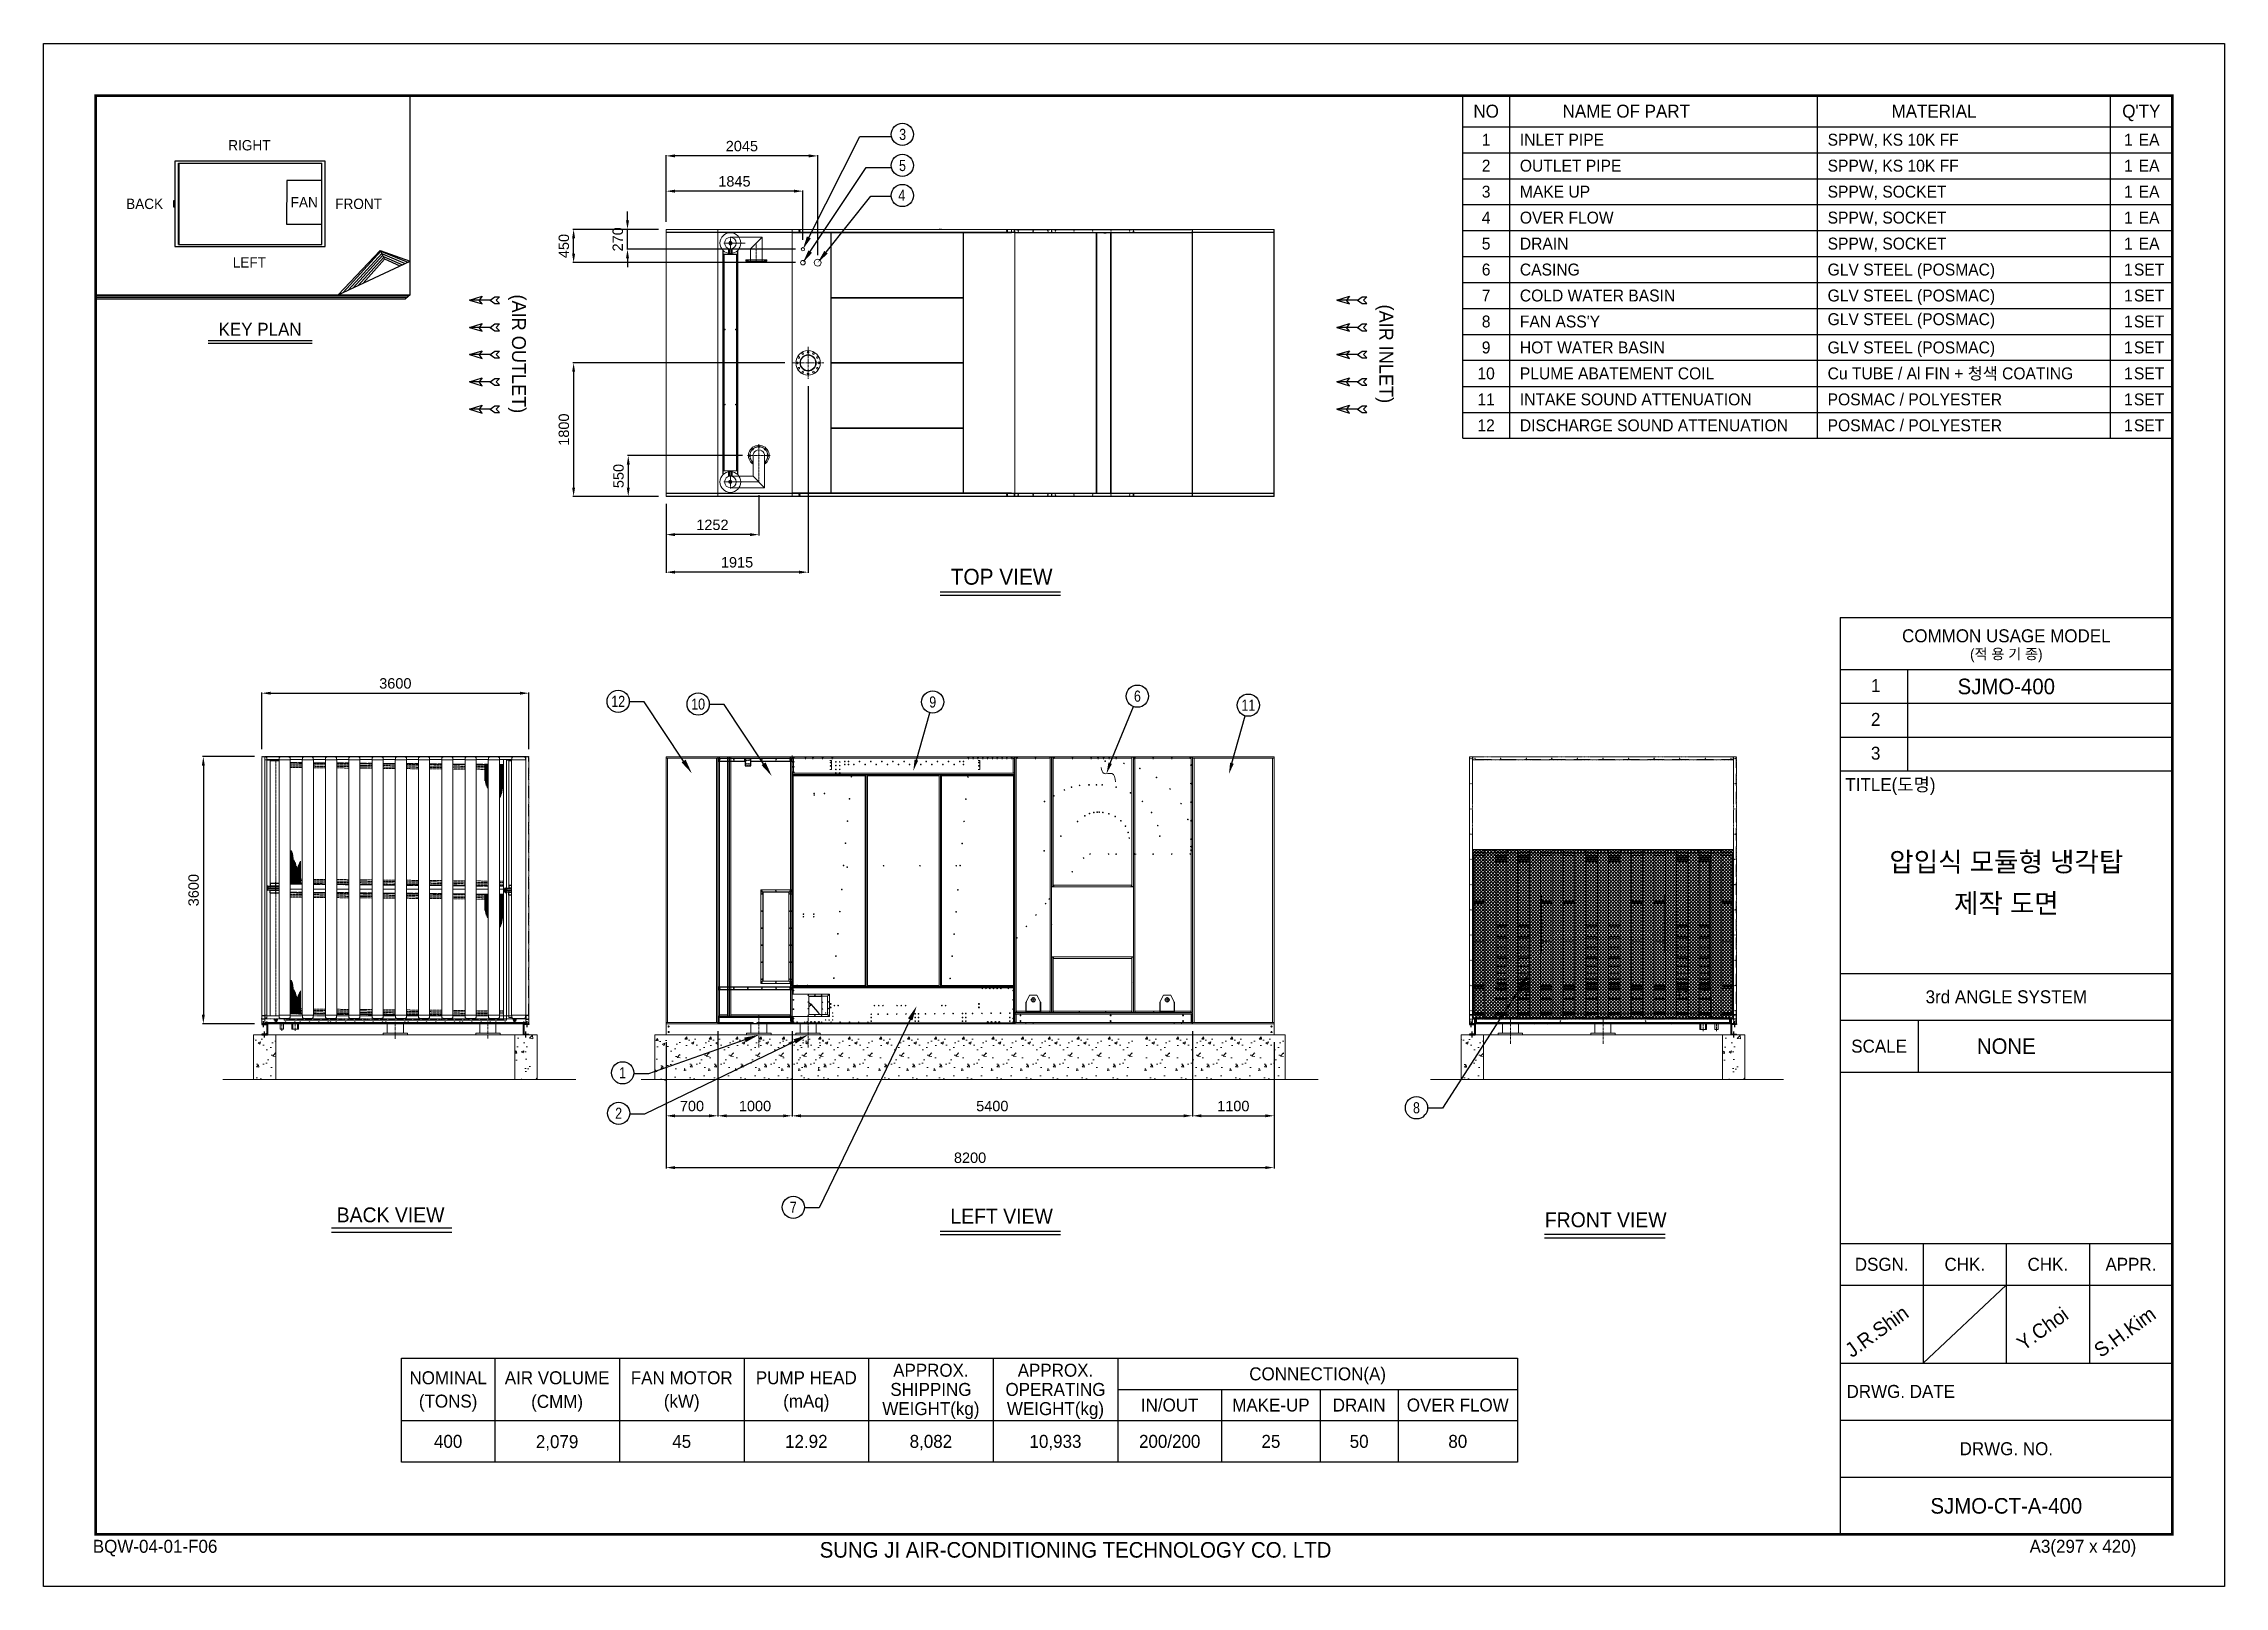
# Model space of a CAD drawing. Header units: millimetres. Extents: x -664124 to 30784, y -141094 to 22397.
# Drawn here: x 1377 to 30784, y 1602 to 22397 of the extents above.
import ezdxf
from ezdxf import colors
from ezdxf.entities.mleader import LeaderData, LeaderLine
from ezdxf.enums import TextEntityAlignment as Align
from ezdxf.math import Vec2, Vec3

# ---------------------------------------------------------------- set-up
doc = ezdxf.new("R2010")
doc.units = ezdxf.units.MM
for name, pattern in [('CENTER', [2, 1.25, -0.25, 0.25, -0.25]), ('CENTERX2', [4, 2.5, -0.5, 0.5, -0.5]), ('DASHDOT', [18.5, 12, -3, 0.5, -3]), ('DASHED', [15, 12, -3]), ('DASHSPACE', [30, 12, -18]), ('HIDDEN', [0.375, 0.25, -0.125]), ('HIDDENX2', [0.75, 0.5, -0.25])]:
    doc.linetypes.add(name, pattern=pattern)
for name, color, linetype in [('center', 1, 'CENTER'), ('HIDD', 2, 'HIDDENX2'), ('냉각탑', 4, 'Continuous'), ('냉각탑_box', 1, 'Continuous'), ('냉각탑_dim', 1, 'Continuous'), ('냉각탑_form', 1, 'Continuous'), ('냉각탑_text', 3, 'Continuous'), ('냉각탑_기초', 23, 'Continuous')]:
    doc.layers.add(name, color=color, linetype=linetype)
doc.styles.get("Standard").update_dxf_attribs({"font": 'arial.ttf'})
doc.styles.add('돋움', font='Dotum.ttf')
doc.dimstyles.new('1.40', dxfattribs={"dimscale": 20, "dimtxt": 1.5, "dimasz": 1, "dimexe": 0.5, "dimexo": 0.5, "dimgap": 0.5, "dimtad": 1, "dimdec": 0, "dimzin": 0, "dimdsep": 46, "dimtxsty": 'Standard', "dimcen": 0, "dimclrd": 2, "dimclre": 2, "dimclrt": 3, "dimadec": 0, "dimazin": 0, "dimtfac": 1, "dimtdec": 0, "dimtmove": 0, "dimatfit": 0, "dimfxl": 1, "dimtolj": 1, "dimtzin": 0, "dimlwd": -1, "dimlwe": -1, "dimarcsym": 0})

msp = doc.modelspace()

# ---------------------------------------------------------------- texts
at = {"layer": '냉각탑_form', "style": '돋움'}
for s, height, p in [('COMMON USAGE MODEL', 175.043, (27843.7, 14415.4)), ('(적 용 기 종)', 140.03, (27843.7, 14170.4)), ('3rd ANGLE SYSTEM', 175.043, (27843.7, 9549.3)), ('SCALE', 175.04, (26128.3, 8884.1)), ('DSGN.', 175.04, (26163.3, 5943.4)), ('CHK.', 175.04, (27283.6, 5943.4)), ('CHK.', 175.04, (28403.8, 5943.4)), ('APPR.', 175.04, (29524.1, 5943.4)), ('DRWG. NO.', 175.04, (27843.7, 3457.8))]:
    msp.add_text(s, height=height, dxfattribs=at).set_placement(p, align=Align.MIDDLE_CENTER)
for s, height, p in [('1', 175, (26018.3, 13656.2)), ('2', 175, (26018.3, 13201.1)), ('3', 175, (26018.3, 12746)), ('TITLE(도명)', 175.04, (25673.5, 12322.2)), ('DRWG. DATE', 175.04, (25689.4, 4142.4)), ('BQW-04-01-F06', 175.043, (2040.6, 2054.9)), ('SUNG JI AIR-CONDITIONING TECHNOLOGY CO. LTD', 210.051, (11842.1, 1989.3)), ('A3(297 x 420)', 175.043, (28157.8, 2054.9))]:
    msp.add_text(s, height=height, dxfattribs=at).set_placement(p)
at = {"layer": '냉각탑_text', "style": '돋움'}
for s, height, p in [('NO', 175, (20829.2, 21487.2)), ('NAME OF PART', 175, (22719.2, 21487.2)), ('MATERIAL', 175, (26869.2, 21487.2)), ("Q'TY", 175, (29664.2, 21487.2)), ('1', 161, (20829.2, 21102.2)), ('1', 161, (29489.2, 21102.2)), ('EA', 161, (29769.2, 21102.2)), ('RIGHT', 140, (4152, 21027.8)), ('2', 161, (20829.2, 20752.2)), ('1', 161, (29489.2, 20752.2)), ('EA', 161, (29769.2, 20752.2)), ('BACK', 140, (2739.4, 20238)), ('FAN', 140, (4891.7, 20259.4)), ('FRONT', 140, (5624.7, 20238)), ('3', 161, (20829.2, 20402.2)), ('1', 161, (29489.2, 20402.2)), ('EA', 161, (29769.2, 20402.2)), ('4', 161, (20829.2, 20052.2)), ('1', 161, (29489.2, 20052.2)), ('EA', 161, (29769.2, 20052.2)), ('5', 161, (20829.2, 19702.2)), ('1', 161, (29489.2, 19702.2)), ('EA', 161, (29769.2, 19702.2)), ('LEFT', 140, (4152, 19449)), ('6', 161, (20829.2, 19352.2)), ('1', 161, (29489.2, 19352.2)), ('SET', 161, (29769.2, 19352.2)), ('7', 161, (20829.2, 19002.2)), ('1', 161, (29489.2, 19002.2)), ('SET', 161, (29769.2, 19002.2)), ('KEY PLAN', 175, (4296.4, 18547.2)), ('8', 161, (20829.2, 18652.2)), ('1', 161, (29489.2, 18652.2)), ('SET', 161, (29769.2, 18652.2)), ('9', 161, (20829.2, 18302.2)), ('1', 161, (29489.2, 18302.2)), ('SET', 161, (29769.2, 18302.2)), ('10', 161, (20829.2, 17952.2)), ('1', 161, (29489.2, 17952.2)), ('SET', 161, (29769.2, 17952.2)), ('11', 161, (20829.2, 17602.2)), ('1', 161, (29489.2, 17602.2)), ('SET', 161, (29769.2, 17602.2)), ('12', 161, (20829.2, 17252.2)), ('1', 161, (29489.2, 17252.2)), ('SET', 161, (29769.2, 17252.2)), ('TOP VIEW', 214.63, (14295.6, 15211.5)), ('SJMO-400', 210.05, (27843.7, 13732.8)), ('압입식 모듈형 냉각탑', 262.5, (27843.7, 11369.3)), ('제작 도면', 262.5, (27843.7, 10809.3)), ('NONE', 210.05, (27843.7, 8884.1)), ('BACK VIEW', 199.97, (6055.6, 6609.9)), ('LEFT VIEW', 199.97, (14295.6, 6592)), ('FRONT VIEW', 199.97, (22441.5, 6543.9)), ('NOMINAL', 175, (6832, 4414.3)), ('AIR VOLUME', 175, (8302, 4414.3)), ('FAN MOTOR', 175, (9982, 4414.3)), ('PUMP HEAD', 175, (11662, 4414.3)), ('APPROX.', 175, (13342, 4515.8)), ('APPROX.', 175, (15022, 4515.8)), ('CONNECTION(A)', 175, (18557, 4466.8)), ('(TONS)', 175, (6832, 4099.3)), ('(CMM)', 175, (8301.5, 4095.5)), ('(kW)', 175, (9982, 4099.3)), ('(mAq)', 175, (11662, 4099.3)), ('SHIPPING', 175, (13342, 4256.8)), ('OPERATING', 175, (15022, 4256.8)), ('IN/OUT', 175, (16562, 4046.8)), ('MAKE-UP', 175, (17927, 4046.8)), ('DRAIN', 175, (19117, 4046.8)), ('OVER FLOW', 175, (20447, 4046.8)), ('WEIGHT(kg)', 175, (13342, 3997.8)), ('WEIGHT(kg)', 175, (15022, 3997.8)), ('400', 175, (6832, 3556.8)), ('2,079', 175, (8301.5, 3553)), ('45', 175, (9982, 3556.8)), ('12.92', 175, (11662, 3556.8)), ('8,082', 175, (13342, 3556.8)), ('10,933', 175, (15022, 3556.8)), ('200/200', 175, (16562, 3556.8)), ('25', 175, (17927, 3556.8)), ('50', 175, (19117, 3556.8)), ('80', 175, (20447, 3556.8)), ('SJMO-CT-A-400', 210.051, (27843.7, 2687.6))]:
    msp.add_text(s, height=height, dxfattribs=at).set_placement(p, align=Align.MIDDLE_CENTER)
at = {"layer": '냉각탑_text', "width": 0.8}
for s, p in [('3', (12961, 21173.9)), ('5', (12958.8, 20755)), ('4', (12948.9, 20353.5)), ('12', (9125.4, 13531.3)), ('10', (10203.4, 13494.9)), ('9', (13366.5, 13523.2)), ('6', (16126.8, 13601.7)), ('11', (17622.4, 13480.6)), ('1', (9184.7, 8524.9)), ('2', (9131.2, 7979.5)), ('8', (19889.7, 8053.3)), ('7', (11486.7, 6712.5))]:
    msp.add_text(s, height=150, dxfattribs=at).set_placement(p, align=Align.MIDDLE_CENTER)
at = {"layer": '냉각탑_text', "style": '돋움'}
for s, p in [('INLET PIPE', (21284.2, 21102.2)), ('SPPW, KS 10K FF', (25434.2, 21102.2)), ('OUTLET PIPE', (21284.2, 20752.2)), ('SPPW, KS 10K FF', (25434.2, 20752.2)), ('MAKE UP', (21284.2, 20402.2)), ('SPPW, SOCKET', (25434.2, 20402.2)), ('OVER FLOW', (21284.2, 20052.2)), ('SPPW, SOCKET', (25434.2, 20052.2)), ('DRAIN', (21284.2, 19702.2)), ('SPPW, SOCKET', (25434.2, 19702.2)), ('CASING', (21284.2, 19352.2)), ('GLV STEEL (POSMAC)', (25434.2, 19352.2)), ('COLD WATER BASIN', (21284.2, 19002.2)), ('GLV STEEL (POSMAC)', (25434.2, 19002.2)), ("FAN ASS'Y", (21284.2, 18652.2)), ('GLV STEEL (POSMAC)', (25434.2, 18683)), ('HOT WATER BASIN', (21284.2, 18302.2)), ('GLV STEEL (POSMAC)', (25434.2, 18302.2)), ('PLUME ABATEMENT COIL', (21284.2, 17952.2)), ('Cu TUBE / Al FIN + 청색 COATING', (25434.2, 17952.2)), ('INTAKE SOUND ATTENUATION', (21284.2, 17602.2)), ('POSMAC / POLYESTER', (25434.2, 17602.2)), ('DISCHARGE SOUND ATTENUATION', (21284.2, 17252.2)), ('POSMAC / POLYESTER', (25434.2, 17252.2))]:
    msp.add_text(s, height=161, dxfattribs=at).set_placement(p, align=Align.MIDDLE_LEFT)
for s, p in [('(AIR OUTLET)', (7786.8, 18215.8)), ('(AIR INLET)', (19483, 18215.8))]:
    msp.add_text(s, height=186.667, rotation=270, dxfattribs=at).set_placement(p, align=Align.MIDDLE_CENTER)
for s, p in [('J.R.Shin', (25761.5, 4677.2)), ('Y.Choi', (28076.8, 4770.6)), ('S.H.Kim', (29118, 4677.2))]:
    msp.add_text(s, height=196.05, rotation=35.81856, dxfattribs=at).set_placement(p)

# ---------------------------------------------------------------- blocks, each defined once
blk = doc.blocks.new('화살표 IN OUT')
at = {"layer": '냉각탑_dim'}
for p, q in [((-323, 43), (-384, 43)), ((-343, 0), (-384, 43)), ((-384, -43), (-343, 0)), ((-266, 0), (-323, 43)), ((-266, 0), (-323, -43)), ((-266, 0), (0, 0)), ((-163, 50), (-122, 0)), ((0, 0), (-163, 50)), ((-163, -50), (-122, 0)), ((0, 0), (-163, -50)), ((-323, -43), (-384, -43))]:
    blk.add_line(p, q, dxfattribs=at)
blk = doc.blocks.new('*D412')
at = {"color": 2, "transparency": 16777216}
for p, q in [((11371, 18094), (8514, 18094)), ((8524, 17974), (8524, 16414)), ((9670, 16294), (8514, 16294))]:
    blk.add_line(p, q, dxfattribs=at)
for points in [[(8504, 17974), (8544, 17974), (8524, 18094)], [(8504, 16414), (8544, 16414), (8524, 16294)]]:
    blk.add_solid(points, dxfattribs=at)
at = {"layer": 'Defpoints', "color": 0, "transparency": 16777216}
for p in [(11471, 18094), (8524, 16294), (9770, 16294)]:
    blk.add_point(p, dxfattribs=at)
at = {"color": 3, "lineweight": 5, "transparency": 16777216, "insert": (8393, 17194), "char_height": 140, "attachment_point": 5, "rotation": 90}
blk.add_mtext('\\A1;1800', dxfattribs=at)
blk = doc.blocks.new('*D413')
at = {"color": 2, "transparency": 16777216}
for p, q in [((9770, 16194), (9770, 15769)), ((11022, 16311), (11022, 15769)), ((10902, 15779), (9890, 15779))]:
    blk.add_line(p, q, dxfattribs=at)
for points in [[(9890, 15799), (9890, 15759), (9770, 15779)], [(10902, 15799), (10902, 15759), (11022, 15779)]]:
    blk.add_solid(points, dxfattribs=at)
at = {"layer": 'Defpoints', "color": 0, "transparency": 16777216}
for p in [(9770, 16294), (11022, 16411), (9770, 15779)]:
    blk.add_point(p, dxfattribs=at)
at = {"color": 3, "lineweight": 5, "transparency": 16777216, "insert": (10396, 15910), "char_height": 140, "attachment_point": 5}
blk.add_mtext('\\A1;1252', dxfattribs=at)
blk = doc.blocks.new('*D414')
at = {"color": 2, "transparency": 16777216}
for p, q in [((10802, 16844), (9251, 16844)), ((9261, 16724), (9261, 16414)), ((9670, 16294), (9251, 16294))]:
    blk.add_line(p, q, dxfattribs=at)
for points in [[(9241, 16724), (9281, 16724), (9261, 16844)], [(9241, 16414), (9281, 16414), (9261, 16294)]]:
    blk.add_solid(points, dxfattribs=at)
at = {"layer": 'Defpoints', "color": 0, "transparency": 16777216}
for p in [(10902, 16844), (9261, 16294), (9770, 16294)]:
    blk.add_point(p, dxfattribs=at)
at = {"color": 3, "lineweight": 5, "transparency": 16777216, "insert": (9130, 16569), "char_height": 140, "attachment_point": 5, "rotation": 90}
blk.add_mtext('\\A1;550', dxfattribs=at)
blk = doc.blocks.new('*D415')
at = {"color": 2, "transparency": 16777216}
for p, q in [((9770, 8937), (9770, 7935)), ((10470, 9085), (10470, 7935)), ((9890, 7945), (10350, 7945))]:
    blk.add_line(p, q, dxfattribs=at)
for points in [[(9890, 7965), (9890, 7925), (9770, 7945)], [(10350, 7965), (10350, 7925), (10470, 7945)]]:
    blk.add_solid(points, dxfattribs=at)
at = {"layer": 'Defpoints', "color": 0, "transparency": 16777216}
for p in [(10470, 9185), (9770, 9037), (10470, 7945)]:
    blk.add_point(p, dxfattribs=at)
at = {"color": 3, "lineweight": 5, "transparency": 16777216, "insert": (10120, 8076), "char_height": 140, "attachment_point": 5}
blk.add_mtext('\\A1;700', dxfattribs=at)
blk = doc.blocks.new('*D420')
at = {"color": 2, "transparency": 16777216}
for p, q in [((16870, 9085), (16870, 7935)), ((17970, 8937), (17970, 7935)), ((16990, 7945), (17850, 7945))]:
    blk.add_line(p, q, dxfattribs=at)
for points in [[(16990, 7965), (16990, 7925), (16870, 7945)], [(17850, 7965), (17850, 7925), (17970, 7945)]]:
    blk.add_solid(points, dxfattribs=at)
at = {"layer": 'Defpoints', "color": 0, "transparency": 16777216}
for p in [(16870, 9185), (17970, 9037), (17970, 7945)]:
    blk.add_point(p, dxfattribs=at)
at = {"color": 3, "lineweight": 5, "transparency": 16777216, "insert": (17420, 8076), "char_height": 140, "attachment_point": 5}
blk.add_mtext('\\A1;1100', dxfattribs=at)
blk = doc.blocks.new('*D416')
at = {"color": 2, "transparency": 16777216}
for p, q in [((10470, 9085), (10470, 7935)), ((11470, 9085), (11470, 7935)), ((10590, 7945), (11350, 7945))]:
    blk.add_line(p, q, dxfattribs=at)
for points in [[(10590, 7965), (10590, 7925), (10470, 7945)], [(11350, 7965), (11350, 7925), (11470, 7945)]]:
    blk.add_solid(points, dxfattribs=at)
at = {"layer": 'Defpoints', "color": 0, "transparency": 16777216}
for p in [(10470, 9185), (11470, 9185), (11470, 7945)]:
    blk.add_point(p, dxfattribs=at)
at = {"color": 3, "lineweight": 5, "transparency": 16777216, "insert": (10970, 8076), "char_height": 140, "attachment_point": 5}
blk.add_mtext('\\A1;1000', dxfattribs=at)
blk = doc.blocks.new('*D417')
at = {"color": 2, "transparency": 16777216}
for p, q in [((11470, 9085), (11470, 7935)), ((16870, 9085), (16870, 7935)), ((11590, 7945), (16750, 7945))]:
    blk.add_line(p, q, dxfattribs=at)
for points in [[(11590, 7965), (11590, 7925), (11470, 7945)], [(16750, 7965), (16750, 7925), (16870, 7945)]]:
    blk.add_solid(points, dxfattribs=at)
at = {"layer": 'Defpoints', "color": 0, "transparency": 16777216}
for p in [(11470, 9185), (16870, 9185), (16870, 7945)]:
    blk.add_point(p, dxfattribs=at)
at = {"color": 3, "lineweight": 5, "transparency": 16777216, "insert": (14170, 8076), "char_height": 140, "attachment_point": 5}
blk.add_mtext('\\A1;5400', dxfattribs=at)
blk = doc.blocks.new('*D421')
at = {"color": 2, "transparency": 16777216}
for p, q in [((9770, 8937), (9770, 7237)), ((17970, 8937), (17970, 7237)), ((9890, 7247), (17850, 7247))]:
    blk.add_line(p, q, dxfattribs=at)
for points in [[(9890, 7267), (9890, 7227), (9770, 7247)], [(17850, 7267), (17850, 7227), (17970, 7247)]]:
    blk.add_solid(points, dxfattribs=at)
at = {"layer": 'Defpoints', "color": 0, "transparency": 16777216}
for p in [(9770, 9037), (17970, 9037), (17970, 7247)]:
    blk.add_point(p, dxfattribs=at)
at = {"color": 3, "lineweight": 5, "transparency": 16777216, "insert": (13870, 7379), "char_height": 140, "attachment_point": 5}
blk.add_mtext('\\A1;8200', dxfattribs=at)
blk = doc.blocks.new('*D418')
at = {"color": 2, "transparency": 16777216}
for p, q in [((11685, 17780), (11685, 15263)), ((9770, 16194), (9770, 15263)), ((11565, 15273), (9890, 15273))]:
    blk.add_line(p, q, dxfattribs=at)
for points in [[(9890, 15293), (9890, 15253), (9770, 15273)], [(11565, 15293), (11565, 15253), (11685, 15273)]]:
    blk.add_solid(points, dxfattribs=at)
at = {"layer": 'Defpoints', "color": 0, "transparency": 16777216}
for p in [(11685, 17880), (9770, 16294), (9770, 15273)]:
    blk.add_point(p, dxfattribs=at)
at = {"color": 3, "lineweight": 5, "transparency": 16777216, "insert": (10728, 15405), "char_height": 140, "attachment_point": 5}
blk.add_mtext('\\A1;1915', dxfattribs=at)
blk = doc.blocks.new('*D419')
at = {"color": 2, "transparency": 16777216}
for p, q in [((9770, 19994), (9770, 20419)), ((11496, 20409), (9890, 20409)), ((11616, 19751), (11616, 20419))]:
    blk.add_line(p, q, dxfattribs=at)
for points in [[(9890, 20429), (9890, 20389), (9770, 20409)], [(11496, 20429), (11496, 20389), (11616, 20409)]]:
    blk.add_solid(points, dxfattribs=at)
at = {"layer": 'Defpoints', "color": 0, "transparency": 16777216}
for p in [(9770, 20409), (9770, 19894), (11616, 19651)]:
    blk.add_point(p, dxfattribs=at)
at = {"color": 3, "lineweight": 5, "transparency": 16777216, "insert": (10693, 20540), "char_height": 140, "attachment_point": 5}
blk.add_mtext('\\A1;1845', dxfattribs=at)
blk = doc.blocks.new('*D422')
at = {"color": 2, "transparency": 16777216}
for p, q in [((9770, 19994), (9770, 20894)), ((11696, 20884), (9890, 20884)), ((11816, 19545), (11816, 20894))]:
    blk.add_line(p, q, dxfattribs=at)
for points in [[(9890, 20904), (9890, 20864), (9770, 20884)], [(11696, 20904), (11696, 20864), (11816, 20884)]]:
    blk.add_solid(points, dxfattribs=at)
at = {"layer": 'Defpoints', "color": 0, "transparency": 16777216}
for p in [(9770, 20884), (9770, 19894), (11816, 19445)]:
    blk.add_point(p, dxfattribs=at)
at = {"color": 3, "lineweight": 5, "transparency": 16777216, "insert": (10793, 21016), "char_height": 140, "attachment_point": 5}
blk.add_mtext('\\A1;2045', dxfattribs=at)
blk = doc.blocks.new('*D423')
at = {"color": 2, "transparency": 16777216}
for p, q in [((9251, 20014), (9251, 20134)), ((9670, 19894), (9241, 19894)), ((9251, 19625), (9251, 19894)), ((11516, 19625), (9241, 19625)), ((9251, 19505), (9251, 19385))]:
    blk.add_line(p, q, dxfattribs=at)
for points in [[(9231, 20014), (9271, 20014), (9251, 19894)], [(9231, 19505), (9271, 19505), (9251, 19625)]]:
    blk.add_solid(points, dxfattribs=at)
at = {"layer": 'Defpoints', "color": 0, "transparency": 16777216}
for p in [(9251, 19894), (9770, 19894), (11616, 19625)]:
    blk.add_point(p, dxfattribs=at)
at = {"color": 3, "lineweight": 5, "transparency": 16777216, "insert": (9120, 19759), "char_height": 140, "attachment_point": 5, "rotation": 90}
blk.add_mtext('\\A1;270', dxfattribs=at)
blk = doc.blocks.new('*D424')
at = {"color": 2, "transparency": 16777216}
for p, q in [((9670, 19894), (8514, 19894)), ((8524, 19565), (8524, 19774)), ((11516, 19445), (8514, 19445))]:
    blk.add_line(p, q, dxfattribs=at)
for points in [[(8504, 19774), (8544, 19774), (8524, 19894)], [(8504, 19565), (8544, 19565), (8524, 19445)]]:
    blk.add_solid(points, dxfattribs=at)
at = {"layer": 'Defpoints', "color": 0, "transparency": 16777216}
for p in [(8524, 19894), (9770, 19894), (11616, 19445)]:
    blk.add_point(p, dxfattribs=at)
at = {"color": 3, "lineweight": 5, "transparency": 16777216, "insert": (8393, 19669), "char_height": 140, "attachment_point": 5, "rotation": 90}
blk.add_mtext('\\A1;450', dxfattribs=at)
blk = doc.blocks.new('*D425')
at = {"color": 2, "transparency": 16777216}
for p, q in [((4320, 12887), (4320, 13652)), ((4440, 13642), (7800, 13642)), ((7920, 12887), (7920, 13652))]:
    blk.add_line(p, q, dxfattribs=at)
for points in [[(4440, 13662), (4440, 13622), (4320, 13642)], [(7800, 13662), (7800, 13622), (7920, 13642)]]:
    blk.add_solid(points, dxfattribs=at)
at = {"layer": 'Defpoints', "color": 0, "transparency": 16777216}
for p in [(7920, 13642), (4320, 12787), (7920, 12787)]:
    blk.add_point(p, dxfattribs=at)
at = {"color": 3, "lineweight": 5, "transparency": 16777216, "insert": (6120, 13773), "char_height": 140, "attachment_point": 5}
blk.add_mtext('\\A1;3600', dxfattribs=at)
blk = doc.blocks.new('*D426')
at = {"color": 2, "transparency": 16777216}
for p, q in [((4220, 12787), (3521, 12787)), ((3531, 12667), (3531, 9307)), ((4220, 9187), (3521, 9187))]:
    blk.add_line(p, q, dxfattribs=at)
for points in [[(3511, 12667), (3551, 12667), (3531, 12787)], [(3511, 9307), (3551, 9307), (3531, 9187)]]:
    blk.add_solid(points, dxfattribs=at)
at = {"layer": 'Defpoints', "color": 0, "transparency": 16777216}
for p in [(4320, 12787), (3531, 9187), (4320, 9187)]:
    blk.add_point(p, dxfattribs=at)
at = {"color": 3, "lineweight": 5, "transparency": 16777216, "insert": (3400, 10987), "char_height": 140, "attachment_point": 5, "rotation": 90}
blk.add_mtext('\\A1;3600', dxfattribs=at)
blk = doc.blocks.new('457536')
at = {"color": 7, "lineweight": 5}
for p, q in [((114592.520962, 89152.297332), (114550.020962, 89069.297332)), ((114692.520962, 89152.297332), (114592.520962, 89152.297332)), ((114735.020962, 89069.297332), (114692.520962, 89152.297332)), ((114542.520962, 89059.297332), (114542.520962, 88929.797332)), ((114550.020962, 88922.297332), (114735.020962, 88922.297332)), ((114742.520962, 88929.797332), (114742.520962, 89059.297332))]:
    blk.add_line(p, q, dxfattribs=at)
at = {"color": 7, "linetype": 'DASHDOT', "lineweight": 5}
for p, q in [((114642.520962, 89126.047332), (114642.520962, 89054.547332)), ((114678.270962, 89090.297332), (114606.770962, 89090.297332))]:
    blk.add_line(p, q, dxfattribs=at)
at = {"color": 7, "lineweight": 5, "ltscale": 0.09375}
for p, q in [((114542.520962, 89059.297332), (114550.020962, 89059.297332)), ((114550.020962, 88929.797332), (114542.520962, 88929.797332)), ((114550.020962, 88922.297332), (114550.020962, 88929.797332)), ((114742.520962, 89059.297332), (114735.020962, 89059.297332)), ((114735.020962, 88929.797332), (114742.520962, 88929.797332)), ((114735.020962, 88922.297332), (114735.020962, 88929.797332))]:
    blk.add_line(p, q, dxfattribs=at)
at = {"color": 7, "linetype": 'DASHED', "lineweight": 5}
for p, q in [((114548.520962, 89059.297332), (114548.520962, 88929.797332)), ((114550.020962, 88928.297332), (114735.020962, 88928.297332)), ((114736.520962, 88929.797332), (114736.520962, 89059.297332))]:
    blk.add_line(p, q, dxfattribs=at)
at = {"color": 7, "lineweight": 5, "ltscale": 0.125}
for p, q in [((114550.020962, 89059.297332), (114550.020962, 89069.297332)), ((114735.020962, 89069.297332), (114735.020962, 89059.297332))]:
    blk.add_line(p, q, dxfattribs=at)
at = {"color": 7, "linetype": 'DASHED', "lineweight": 5, "ltscale": 0.075}
for p, q in [((114558.520962, 88928.297332), (114558.520962, 88922.297332)), ((114576.520962, 88928.297332), (114576.520962, 88922.297332)), ((114608.520962, 88928.297332), (114608.520962, 88922.297332)), ((114626.520962, 88928.297332), (114626.520962, 88922.297332)), ((114658.520962, 88928.297332), (114658.520962, 88922.297332)), ((114676.520962, 88928.297332), (114676.520962, 88922.297332)), ((114708.520962, 88928.297332), (114708.520962, 88922.297332)), ((114726.520962, 88928.297332), (114726.520962, 88922.297332))]:
    blk.add_line(p, q, dxfattribs=at)
at = {"color": 7, "lineweight": 5}
blk.add_circle((114642.520962, 89090.297332), 27.5, dxfattribs=at)
blk = doc.blocks.new('485689')
at = {"color": 7, "lineweight": 13, "ltscale": 0.486}
for p, q in [((183525, 30768), (183525, 30865)), ((183528, 30768), (183528, 30865)), ((184520, 30865), (184520, 30768)), ((184523, 30865), (184523, 30768))]:
    blk.add_line(p, q, dxfattribs=at)
at = {"color": 7, "lineweight": 13, "ltscale": 0.014}
for p, q in [((183528, 30865), (183525, 30865)), ((183528, 30768), (183525, 30768)), ((183542, 30863), (183542, 30866)), ((183542, 30769), (183542, 30766)), ((184507, 30863), (184507, 30866)), ((184507, 30769), (184507, 30766)), ((184520, 30865), (184523, 30865)), ((184520, 30768), (184523, 30768))]:
    blk.add_line(p, q, dxfattribs=at)
at = {"color": 7, "lineweight": 13, "ltscale": 0.004}
for p, q in [((183527, 30866), (183528, 30866)), ((183528, 30766), (183527, 30766)), ((184521, 30866), (184522, 30866)), ((184522, 30766), (184521, 30766))]:
    blk.add_line(p, q, dxfattribs=at)
at = {"color": 7, "lineweight": 13, "ltscale": 0.007}
for p, q in [((183527, 30865), (183527, 30866)), ((183527, 30766), (183527, 30768)), ((183528, 30866), (183528, 30865)), ((183528, 30766), (183528, 30768)), ((184521, 30865), (184521, 30866)), ((184521, 30768), (184521, 30766)), ((184522, 30865), (184522, 30866)), ((184522, 30766), (184522, 30768))]:
    blk.add_line(p, q, dxfattribs=at)
at = {"color": 7, "lineweight": 13, "ltscale": 0.071}
for p, q in [((183542, 30866), (183528, 30866)), ((183528, 30766), (183542, 30766)), ((184521, 30866), (184507, 30866)), ((184507, 30766), (184521, 30766))]:
    blk.add_line(p, q, dxfattribs=at)
at = {"color": 7, "lineweight": 13, "ltscale": 0.061}
for p, q in [((183540, 30865), (183528, 30865)), ((183528, 30768), (183540, 30768)), ((183542, 30863), (183542, 30851)), ((184507, 30851), (184507, 30863)), ((184520, 30865), (184508, 30865)), ((184508, 30768), (184520, 30768))]:
    blk.add_line(p, q, dxfattribs=at)
at = {"color": 7, "lineweight": 13, "ltscale": 0.008}
for p, q in [((183540, 30865), (183542, 30865)), ((183540, 30863), (183542, 30863)), ((183542, 30769), (183540, 30769)), ((183542, 30768), (183540, 30768)), ((184507, 30866), (184507, 30865)), ((184507, 30865), (184508, 30865)), ((184507, 30863), (184508, 30863)), ((184508, 30769), (184507, 30769)), ((184508, 30768), (184507, 30768)), ((184507, 30766), (184507, 30768))]:
    blk.add_line(p, q, dxfattribs=at)
at = {"color": 7, "lineweight": 13, "ltscale": 0.366205}
for p, q in [((183540, 30865), (183540, 30769)), ((184508, 30781), (184508, 30865))]:
    blk.add_line(p, q, dxfattribs=at)
at = {"color": 7, "lineweight": 13, "ltscale": 0.076206}
for p, q in [((183540, 30783), (183540, 30768)), ((184508, 30768), (184508, 30783))]:
    blk.add_line(p, q, dxfattribs=at)
at = {"color": 7, "lineweight": 13}
for p, q in [((183542, 30866), (184507, 30866)), ((183542, 30863), (184507, 30863)), ((184507, 30851), (183542, 30851)), ((184507, 30769), (183542, 30769)), ((184507, 30766), (183542, 30766))]:
    blk.add_line(p, q, dxfattribs=at)
at = {"color": 7, "lineweight": 13, "ltscale": 0.001386}
for p, q in [((183542, 30866), (183542, 30866)), ((183542, 30766), (183542, 30766))]:
    blk.add_line(p, q, dxfattribs=at)
at = {"color": 7, "lineweight": 13, "ltscale": 0.05737}
for p, q in [((183542, 30780), (183542, 30769)), ((184507, 30780), (184507, 30769))]:
    blk.add_line(p, q, dxfattribs=at)
for p, q in [((183542, 30780), (183999, 30780)), ((183999, 30780), (183999, 30769)), ((184049, 30780), (184507, 30780)), ((184049, 30780), (184049, 30769))]:
    blk.add_line(p, q)
blk = doc.blocks.new('68679')
at = {"color": 7, "lineweight": 13, "ltscale": 0.0185}
for p, q in [((182652, 34840), (182652, 34855)), ((182655, 34840), (182655, 34855)), ((182652, 33867), (182652, 33882)), ((182655, 33867), (182655, 33882))]:
    blk.add_line(p, q, dxfattribs=at)
at = {"color": 7, "lineweight": 13, "ltscale": 0.004}
for p, q in [((182655, 34840), (182652, 34840)), ((182655, 34837), (182652, 34837)), ((182652, 33882), (182655, 33882))]:
    blk.add_line(p, q, dxfattribs=at)
at = {"color": 7, "lineweight": 13, "ltscale": 0.003999}
blk.add_line((182652, 34837), (182655, 34837), dxfattribs=at)
at = {"color": 7, "lineweight": 13}
for p, q in [((182652, 34837), (182652, 33885)), ((182652, 34837), (182652, 33885)), ((182657, 34837), (182657, 33885)), ((182688, 34855), (182688, 33867)), ((182694, 34855), (182694, 33867))]:
    blk.add_line(p, q, dxfattribs=at)
at = {"color": 7, "lineweight": 13, "ltscale": 0.02275}
for p, q in [((182655, 34837), (182655, 34855)), ((182655, 33867), (182655, 33885))]:
    blk.add_line(p, q, dxfattribs=at)
at = {"color": 7, "lineweight": 13, "ltscale": 0.042}
for p, q in [((182688, 34855), (182655, 34855)), ((182655, 33867), (182688, 33867))]:
    blk.add_line(p, q, dxfattribs=at)
at = {"color": 7, "lineweight": 13, "ltscale": 0.041987}
blk.add_line((182655, 34855), (182688, 34855), dxfattribs=at)
at = {"color": 7, "lineweight": 13, "ltscale": 0.003997}
blk.add_line((182655, 34837), (182655, 34840), dxfattribs=at)
at = {"color": 7, "lineweight": 13, "ltscale": 0.0025}
for p, q in [((182657, 34837), (182655, 34837)), ((182655, 33885), (182657, 33885))]:
    blk.add_line(p, q, dxfattribs=at)
at = {"color": 7, "lineweight": 13, "ltscale": 0.0395}
for p, q in [((182657, 34860), (182688, 34860)), ((182688, 34857), (182657, 34857)), ((182688, 33865), (182657, 33865)), ((182657, 33862), (182688, 33862))]:
    blk.add_line(p, q, dxfattribs=at)
at = {"color": 7, "lineweight": 13, "ltscale": 0.004497}
for p, q in [((182692, 34857), (182688, 34857)), ((182692, 33865), (182688, 33865))]:
    blk.add_line(p, q, dxfattribs=at)
at = {"color": 7, "lineweight": 13, "ltscale": 0.00225}
for p, q in [((182688, 34857), (182688, 34855)), ((182688, 34855), (182688, 34857)), ((182688, 33867), (182688, 33865)), ((182688, 33865), (182688, 33867))]:
    blk.add_line(p, q, dxfattribs=at)
at = {"color": 7, "lineweight": 13, "ltscale": 0.0022}
for p, q in [((182691, 34857), (182693, 34858)), ((182691, 33865), (182693, 33864))]:
    blk.add_line(p, q, dxfattribs=at)
at = {"color": 7, "lineweight": 13, "ltscale": 0.0065}
blk.add_line((182652, 33885), (182657, 33885), dxfattribs=at)
at = {"color": 7, "lineweight": 13, "ltscale": 0.004003}
blk.add_line((182655, 33882), (182655, 33885), dxfattribs=at)
at = {"color": 7, "lineweight": 13}
for centre in [(182673, 34836), (182673, 34646), (182673, 34456), (182673, 34266), (182673, 34076), (182673, 33886)]:
    blk.add_circle(centre, 3, dxfattribs=at)
for centre, radius, start, end in [((182657, 34855), 5.2, 90, 180), ((182657, 34855), 2, 90, 174.2609), ((182688, 34855), 5.2, 0, 90), ((182657, 33867), 5.2, 180, 270), ((182657, 33867), 2, 185.7392, 270), ((182688, 33867), 5.2, 270, 0)]:
    blk.add_arc(centre, radius, start, end, dxfattribs=at)
for points in [[(182694, 34855), (182694, 34855), (182693, 34856), (182693, 34856), (182693, 34856), (182692, 34857), (182692, 34857), (182692, 34857), (182692, 34857)], [(182694, 33867), (182694, 33867), (182693, 33867), (182693, 33866), (182693, 33866), (182692, 33866), (182692, 33866), (182692, 33865), (182692, 33865)]]:
    blk.add_open_spline(points, degree=5, knots=[0, 0, 0, 0, 0, 0, 6.191357, 6.191357, 6.191357, 7.828222, 7.828222, 7.828222, 7.828222, 7.828222, 7.828222], dxfattribs=at)
blk = doc.blocks.new('3425346')
at = {"color": 7, "lineweight": 13}
for p, q in [((155017, 41125), (155427, 41125)), ((155017, 41095), (155427, 41095))]:
    blk.add_line(p, q, dxfattribs=at)
at = {"color": 7, "lineweight": 13, "ltscale": 0.035}
for p, q in [((155017, 41122), (155017, 41125)), ((155427, 41122), (155427, 41125))]:
    blk.add_line(p, q, dxfattribs=at)
at = {"color": 7, "linetype": 'DASHED', "lineweight": 13}
blk.add_line((155017, 41123), (155427, 41123), dxfattribs=at)
at = {"color": 7, "lineweight": 13, "ltscale": 0.34}
for p, q in [((155017, 41122), (155017, 41095)), ((155427, 41095), (155427, 41122))]:
    blk.add_line(p, q, dxfattribs=at)
at = {"color": 7, "lineweight": 13}
blk.add_lwpolyline([(155416, 41115), (155414, 41112), (155418, 41114)], dxfattribs=at)
for centre in [(155032, 41110), (155222, 41110), (155412, 41110)]:
    blk.add_circle(centre, 3, dxfattribs=at)
blk = doc.blocks.new('235465')
at = {"color": 7, "lineweight": 13}
for p, q in [((158477, 41707), (159677, 41707)), ((159677, 41677), (158477, 41677))]:
    blk.add_line(p, q, dxfattribs=at)
at = {"color": 7, "lineweight": 13, "ltscale": 0.014}
for p, q in [((158477, 41704), (158477, 41707)), ((159677, 41704), (159677, 41707))]:
    blk.add_line(p, q, dxfattribs=at)
at = {"color": 7, "linetype": 'DASHED', "lineweight": 13}
blk.add_line((158477, 41705), (159677, 41705), dxfattribs=at)
at = {"color": 7, "lineweight": 13, "ltscale": 0.136}
for p, q in [((158477, 41704), (158477, 41677)), ((159677, 41677), (159677, 41704))]:
    blk.add_line(p, q, dxfattribs=at)
at = {"color": 7, "linetype": 'DASHED', "lineweight": 13, "ltscale": 0.008}
for p, q in [((159002, 41707), (159002, 41705)), ((159152, 41707), (159152, 41705))]:
    blk.add_line(p, q, dxfattribs=at)
at = {"color": 7, "lineweight": 13}
blk.add_lwpolyline([(159657, 41704), (159653, 41694), (159661, 41701)], dxfattribs=at)
for centre in [(158502, 41692), (158732, 41692), (158962, 41692), (159192, 41692), (159422, 41692), (159652, 41692)]:
    blk.add_circle(centre, 3, dxfattribs=at)
blk = doc.blocks.new('5679796')
at = {"color": 7, "lineweight": 13, "ltscale": 0.027667}
for p, q in [((165482, 14310), (165482, 14327)), ((165484, 14310), (165484, 14327)), ((165482, 13336), (165482, 13352)), ((165484, 13336), (165484, 13352))]:
    blk.add_line(p, q, dxfattribs=at)
at = {"color": 7, "lineweight": 13, "ltscale": 0.003333}
for p, q in [((165484, 14310), (165482, 14310)), ((165482, 14308), (165484, 14308)), ((165484, 14308), (165482, 14308)), ((165484, 13352), (165482, 13352))]:
    blk.add_line(p, q, dxfattribs=at)
at = {"color": 7, "lineweight": 13}
for p, q in [((165482, 14308), (165482, 13966)), ((165482, 14308), (165482, 13966)), ((165485, 14308), (165485, 13966)), ((165520, 14328), (165520, 13966)), ((165524, 14327), (165524, 13336)), ((165482, 13887), (165482, 13354)), ((165482, 13887), (165482, 13354)), ((165485, 13887), (165485, 13354)), ((165520, 13887), (165520, 13335))]:
    blk.add_line(p, q, dxfattribs=at)
at = {"color": 7, "lineweight": 13, "ltscale": 0.061}
for p, q in [((165520, 14328), (165484, 14328)), ((165484, 13335), (165520, 13335))]:
    blk.add_line(p, q, dxfattribs=at)
at = {"color": 7, "lineweight": 13, "ltscale": 0.031833}
for p, q in [((165484, 14308), (165484, 14328)), ((165484, 13335), (165484, 13354))]:
    blk.add_line(p, q, dxfattribs=at)
at = {"color": 7, "lineweight": 13, "ltscale": 0.060846}
blk.add_line((165484, 14328), (165520, 14328), dxfattribs=at)
at = {"color": 7, "lineweight": 13, "ltscale": 0.003329}
blk.add_line((165484, 14308), (165484, 14310), dxfattribs=at)
at = {"color": 7, "lineweight": 13, "ltscale": 0.002333}
for p, q in [((165485, 14308), (165484, 14308)), ((165484, 13354), (165485, 13354))]:
    blk.add_line(p, q, dxfattribs=at)
at = {"color": 7, "lineweight": 13, "ltscale": 0.058667}
for p, q in [((165485, 14330), (165520, 14330)), ((165520, 14328), (165485, 14328)), ((165520, 13334), (165485, 13334)), ((165485, 13332), (165520, 13332))]:
    blk.add_line(p, q, dxfattribs=at)
at = {"color": 7, "lineweight": 13, "ltscale": 0.004007}
for p, q in [((165523, 14328), (165520, 14328)), ((165523, 13334), (165520, 13334))]:
    blk.add_line(p, q, dxfattribs=at)
at = {"color": 7, "lineweight": 13, "ltscale": 0.0015}
for p, q in [((165520, 14328), (165520, 14328)), ((165520, 14328), (165520, 14328)), ((165520, 13335), (165520, 13334)), ((165520, 13334), (165520, 13335))]:
    blk.add_line(p, q, dxfattribs=at)
at = {"color": 7, "lineweight": 13, "ltscale": 0.001795}
for p, q in [((165522, 14328), (165523, 14329)), ((165522, 13334), (165523, 13334))]:
    blk.add_line(p, q, dxfattribs=at)
for p, q in [((165482, 13966), (165524, 13966)), ((165482, 13887), (165524, 13887)), ((165522, 13887), (165522, 13966))]:
    blk.add_line(p, q)
at = {"color": 7, "lineweight": 13, "ltscale": 0.005667}
blk.add_line((165482, 13354), (165485, 13354), dxfattribs=at)
at = {"color": 7, "lineweight": 13, "ltscale": 0.003337}
blk.add_line((165484, 13352), (165484, 13354), dxfattribs=at)
at = {"color": 7, "lineweight": 13}
for centre in [(165504, 14306), (165504, 14116), (165504, 13736), (165504, 13546), (165504, 13356)]:
    blk.add_circle(centre, 3, dxfattribs=at)
for centre, radius, start, end in [((165485, 14327), 3.4, 90, 180), ((165485, 14327), 1.4, 90, 159.0752), ((165520, 14327), 3.4, 0, 90), ((165485, 13336), 3.4, 180, 270), ((165485, 13336), 1.4, 200.9249, 270), ((165520, 13336), 3.4, 270, 0)]:
    blk.add_arc(centre, radius, start, end, dxfattribs=at)
for points in [[(165524, 14327), (165524, 14327), (165523, 14328), (165523, 14328), (165523, 14328), (165523, 14328), (165523, 14328), (165523, 14328), (165523, 14328)], [(165524, 13336), (165524, 13336), (165523, 13335), (165523, 13335), (165523, 13335), (165523, 13335), (165523, 13334), (165523, 13334), (165523, 13334)]]:
    blk.add_open_spline(points, degree=5, knots=[0, 0, 0, 0, 0, 0, 4.583204, 4.583204, 4.583204, 5.126781, 5.126781, 5.126781, 5.126781, 5.126781, 5.126781], dxfattribs=at)
blk = doc.blocks.new('568596')
at = {"color": 7, "lineweight": 13, "ltscale": 0.00166}
for p, q in [((169551, 17463), (169550, 17463)), ((173047, 17463), (173048, 17463)), ((169551, 16621), (169550, 16621)), ((173047, 16621), (173048, 16621))]:
    blk.add_line(p, q, dxfattribs=at)
at = {"color": 7, "lineweight": 13, "ltscale": 0.0015}
for p, q in [((169550, 17463), (169550, 17462)), ((173048, 17462), (173048, 17463)), ((169550, 16622), (169550, 16621)), ((173048, 16621), (173048, 16622))]:
    blk.add_line(p, q, dxfattribs=at)
at = {"color": 7, "lineweight": 13}
for p, q in [((169550, 17463), (169550, 16622)), ((169550, 17462), (169550, 17436)), ((173046, 17465), (169552, 17465)), ((173048, 16622), (173048, 17463)), ((173048, 17443), (173048, 17462)), ((170023, 17009), (171223, 17009)), ((169552, 16619), (173046, 16619))]:
    blk.add_line(p, q, dxfattribs=at)
at = {"color": 7, "linetype": 'DASHED', "lineweight": 13, "ltscale": 0.003333}
for p, q in [((169552, 17462), (169550, 17462)), ((169550, 17445), (169552, 17445)), ((169550, 17443), (169552, 17443)), ((169550, 17436), (169552, 17436)), ((169550, 17407), (169552, 17407)), ((169550, 17398), (169552, 17398)), ((169645, 17465), (169645, 17463)), ((169651, 17465), (169651, 17463)), ((169845, 17465), (169845, 17463)), ((169851, 17465), (169851, 17463)), ((173015, 17465), (173015, 17463)), ((173021, 17465), (173021, 17463)), ((173048, 17462), (173046, 17462)), ((173048, 17443), (173046, 17443)), ((169550, 17217), (169552, 17217)), ((169550, 17208), (169552, 17208)), ((169550, 17027), (169552, 17027)), ((169550, 17018), (169552, 17018)), ((169550, 16837), (169552, 16837)), ((169550, 16828), (169552, 16828)), ((169550, 16647), (169552, 16647)), ((169550, 16641), (169552, 16641)), ((169550, 16638), (169552, 16638)), ((169552, 16622), (169550, 16622)), ((169645, 16621), (169645, 16619)), ((169651, 16621), (169651, 16619)), ((169845, 16621), (169845, 16619)), ((169851, 16621), (169851, 16619)), ((170045, 16621), (170045, 16619)), ((170051, 16621), (170051, 16619)), ((170245, 16621), (170245, 16619)), ((170251, 16621), (170251, 16619)), ((170445, 16621), (170445, 16619)), ((170451, 16621), (170451, 16619)), ((170645, 16621), (170645, 16619)), ((170651, 16621), (170651, 16619)), ((170845, 16621), (170845, 16619)), ((170851, 16621), (170851, 16619)), ((171045, 16621), (171045, 16619)), ((171051, 16621), (171051, 16619)), ((171245, 16621), (171245, 16619)), ((171251, 16621), (171251, 16619)), ((171445, 16621), (171445, 16619)), ((171451, 16621), (171451, 16619)), ((171645, 16621), (171645, 16619)), ((171651, 16621), (171651, 16619)), ((171845, 16621), (171845, 16619)), ((171851, 16621), (171851, 16619)), ((172045, 16621), (172045, 16619)), ((172051, 16621), (172051, 16619)), ((172245, 16621), (172245, 16619)), ((172251, 16621), (172251, 16619)), ((172445, 16621), (172445, 16619)), ((172451, 16621), (172451, 16619)), ((172645, 16621), (172645, 16619)), ((172651, 16621), (172651, 16619)), ((172845, 16621), (172845, 16619)), ((172851, 16621), (172851, 16619)), ((173015, 16621), (173015, 16619)), ((173021, 16621), (173021, 16619)), ((173048, 16728), (173046, 16728)), ((173048, 16710), (173046, 16710)), ((173048, 16641), (173046, 16641)), ((173048, 16622), (173046, 16622))]:
    blk.add_line(p, q, dxfattribs=at)
at = {"color": 7, "lineweight": 13, "ltscale": 0.001174}
for p, q in [((169551, 17463), (169552, 17463)), ((173047, 17463), (173046, 17463)), ((169551, 16621), (169552, 16621)), ((173047, 16621), (173046, 16621))]:
    blk.add_line(p, q, dxfattribs=at)
at = {"color": 7, "lineweight": 13, "ltscale": 0.002252}
for p, q in [((169552, 17465), (169552, 17464)), ((173046, 17465), (173046, 17464)), ((169552, 16619), (169552, 16620)), ((173046, 16619), (173046, 16620))]:
    blk.add_line(p, q, dxfattribs=at)
at = {"color": 7, "linetype": 'DASHED', "lineweight": 13}
for p, q in [((169552, 17465), (169552, 16622)), ((173046, 17463), (169552, 17463)), ((169552, 17462), (169552, 17436)), ((170045, 17465), (170045, 17463)), ((170051, 17465), (170051, 17463)), ((170245, 17465), (170245, 17463)), ((170251, 17465), (170251, 17463)), ((170445, 17465), (170445, 17463)), ((170451, 17465), (170451, 17463)), ((170645, 17465), (170645, 17463)), ((170651, 17465), (170651, 17463)), ((170845, 17465), (170845, 17463)), ((170851, 17465), (170851, 17463)), ((171045, 17465), (171045, 17463)), ((171051, 17465), (171051, 17463)), ((171245, 17465), (171245, 17463)), ((171251, 17465), (171251, 17463)), ((171445, 17465), (171445, 17463)), ((171451, 17465), (171451, 17463)), ((171645, 17465), (171645, 17463)), ((171651, 17465), (171651, 17463)), ((171845, 17465), (171845, 17463)), ((171851, 17465), (171851, 17463)), ((172045, 17465), (172045, 17463)), ((172051, 17465), (172051, 17463)), ((172245, 17465), (172245, 17463)), ((172251, 17465), (172251, 17463)), ((172445, 17465), (172445, 17463)), ((172451, 17465), (172451, 17463)), ((172645, 17465), (172645, 17463)), ((172651, 17465), (172651, 17463)), ((172845, 17465), (172845, 17463)), ((172851, 17465), (172851, 17463)), ((173046, 16622), (173046, 17465)), ((173046, 17443), (173046, 17462)), ((169552, 16621), (173046, 16621))]:
    blk.add_line(p, q, dxfattribs=at)
at = {"color": 7, "lineweight": 13, "ltscale": 0.002009}
for p, q in [((169552, 17462), (169552, 17464)), ((173046, 17462), (173046, 17464)), ((169552, 16621), (169552, 16620)), ((173046, 16621), (173046, 16620))]:
    blk.add_line(p, q, dxfattribs=at)
at = {"color": 7, "linetype": 'DASHED', "lineweight": 13, "ltscale": 0.001183}
for p, q in [((169552, 17463), (169552, 17463)), ((173046, 17463), (173045, 17463)), ((169552, 16621), (169552, 16621)), ((173046, 16621), (173045, 16621))]:
    blk.add_line(p, q, dxfattribs=at)
at = {"color": 7, "linetype": 'DASHED', "lineweight": 13, "ltscale": 0.0015}
for p, q in [((169552, 17463), (169552, 17462)), ((173046, 17462), (173046, 17463)), ((169552, 16622), (169552, 16621)), ((173046, 16621), (173046, 16622))]:
    blk.add_line(p, q, dxfattribs=at)
at = {"color": 7, "linetype": 'DASHED', "lineweight": 13, "ltscale": 0.027667}
for p, q in [((169552, 17445), (169552, 17462)), ((173046, 17462), (173046, 17445)), ((169552, 16622), (169552, 16639)), ((173046, 16639), (173046, 16622))]:
    blk.add_line(p, q, dxfattribs=at)
at = {"color": 7, "linetype": 'DASHED', "lineweight": 13, "ltscale": 0.001406}
for p, q in [((169552, 17462), (169552, 17462)), ((173046, 17462), (173046, 17462)), ((169552, 16621), (169552, 16622)), ((173046, 16621), (173046, 16622))]:
    blk.add_line(p, q, dxfattribs=at)
at = {"color": 7, "lineweight": 13, "ltscale": 0.058667}
for p, q in [((173046, 17445), (169552, 17445)), ((169553, 17443), (169570, 17443)), ((169570, 17445), (169570, 16641)), ((173028, 16641), (173028, 17445)), ((173046, 17443), (173028, 17443)), ((170023, 16659), (170023, 17009)), ((171223, 16659), (171223, 17009)), ((169570, 16641), (169552, 16641)), ((169918, 16639), (169552, 16639)), ((169999, 16639), (169936, 16639)), ((170017, 16639), (170039, 16639)), ((170023, 16659), (171223, 16659)), ((170057, 16639), (170269, 16639)), ((170287, 16639), (170499, 16639)), ((170517, 16639), (170729, 16639)), ((170747, 16639), (170959, 16639)), ((170977, 16639), (171189, 16639)), ((171207, 16639), (171229, 16639)), ((171247, 16639), (172999, 16639)), ((173017, 16639), (173046, 16639)), ((173046, 16641), (173028, 16641))]:
    blk.add_line(p, q, dxfattribs=at)
at = {"color": 7, "linetype": 'DASHED', "lineweight": 13, "ltscale": 0.002333}
for p, q in [((169552, 17443), (169553, 17443)), ((173046, 17443), (173045, 17443)), ((173046, 16641), (173045, 16641))]:
    blk.add_line(p, q, dxfattribs=at)
at = {"color": 7, "lineweight": 13, "ltscale": 0.058667}
for centre in [(169927, 17403), (173008, 17403), (173008, 17023), (173008, 16833), (169927, 16643), (170008, 16644), (170048, 16644), (170278, 16644), (170508, 16644), (170738, 16644), (170968, 16644), (171198, 16644), (171238, 16644), (173008, 16643)]:
    blk.add_circle(centre, 4.5, dxfattribs=at)
at = {"color": 7, "lineweight": 13}
for centre in [(169927, 17213), (169927, 17023), (169927, 16833), (170008, 17024), (170008, 16834), (170048, 17024), (170278, 17024), (170508, 17024), (170738, 17024), (170968, 17024), (171198, 17024), (171238, 17024), (171238, 16834)]:
    blk.add_circle(centre, 4.5, dxfattribs=at)
for centre in [(172951, 17225), (172951, 17200), (173001, 17225), (173001, 17200)]:
    blk.add_circle(centre, 4.5)
at = {"color": 7, "lineweight": 13, "ltscale": 0.058667}
for centre, start, end in [((169927, 16643), 203.5779, 336.4221), ((170008, 16644), 209.9997, 330.0003), ((170048, 16644), 209.9997, 330.0003), ((170278, 16644), 209.9997, 330.0003), ((170508, 16644), 209.9997, 330.0003), ((170738, 16644), 209.9997, 330.0003), ((170968, 16644), 209.9997, 330.0003), ((171198, 16644), 209.9997, 330.0003), ((171238, 16644), 209.9997, 330.0003), ((173008, 16643), 203.5782, 336.4218)]:
    blk.add_arc(centre, 10, start, end, dxfattribs=at)
at = {"color": 7, "lineweight": 13}
for points in [[(169553, 17462), (169553, 17462), (169552, 17462), (169552, 17462), (169551, 17463), (169551, 17463)], [(169553, 17462), (169553, 17462), (169553, 17462), (169552, 17463), (169552, 17463), (169552, 17464)], [(173045, 17462), (173045, 17462), (173045, 17462), (173046, 17463), (173046, 17463), (173046, 17464)], [(173045, 17462), (173045, 17462), (173046, 17462), (173046, 17462), (173047, 17463), (173047, 17463)], [(169553, 16622), (169553, 16622), (169552, 16622), (169552, 16622), (169551, 16621), (169551, 16621)], [(169553, 16622), (169553, 16622), (169553, 16621), (169552, 16621), (169552, 16621), (169552, 16620)], [(173045, 16622), (173045, 16622), (173046, 16622), (173046, 16622), (173047, 16621), (173047, 16621)], [(173045, 16622), (173045, 16622), (173045, 16621), (173046, 16621), (173046, 16621), (173046, 16620)]]:
    blk.add_open_spline(points, degree=5, dxfattribs=at)
at = {"color": 7, "linetype": 'DASHED', "lineweight": 13}
for points in [[(169553, 17462), (169553, 17462), (169553, 17462), (169553, 17462), (169552, 17463), (169552, 17463)], [(169553, 17462), (169553, 17462), (169553, 17462), (169552, 17462), (169552, 17462), (169552, 17462)], [(173045, 17462), (173045, 17462), (173045, 17462), (173045, 17462), (173045, 17463), (173045, 17463)], [(173045, 17462), (173045, 17462), (173045, 17462), (173046, 17462), (173046, 17462), (173046, 17462)], [(169553, 16622), (169553, 16622), (169553, 16622), (169552, 16622), (169552, 16622), (169552, 16621)], [(169553, 16622), (169553, 16622), (169553, 16622), (169553, 16621), (169552, 16621), (169552, 16621)], [(173045, 16622), (173045, 16622), (173045, 16622), (173045, 16621), (173045, 16621), (173045, 16621)], [(173045, 16622), (173045, 16622), (173045, 16622), (173046, 16622), (173046, 16622), (173046, 16621)]]:
    blk.add_open_spline(points, degree=5, dxfattribs=at)
blk = doc.blocks.new('769475')
for p, q in [((158714, 15280), (158714, 15180)), ((158789, 15280), (158714, 15280)), ((158714, 15180), (158789, 15180)), ((158789, 15180), (158789, 15280))]:
    blk.add_line(p, q)
at = {"color": 5, "linetype": 'DASHSPACE'}
for p, q in [((158785, 15277), (158714, 15277)), ((158714, 15183), (158789, 15183)), ((158717, 15280), (158717, 15180)), ((158785, 15260), (158785, 15277)), ((158785, 15260), (158789, 15260)), ((158785, 15180), (158785, 15200)), ((158785, 15200), (158789, 15200))]:
    blk.add_line(p, q, dxfattribs=at)
for centre in [(158739, 15255), (158739, 15205), (158764, 15255), (158764, 15205)]:
    blk.add_circle(centre, 3)
blk = doc.blocks.new('1')
at = {"lineweight": 20}
for p, q in [((11474, 12785), (9770, 12785)), ((9770, 12785), (9770, 9185)), ((10470, 12765), (9770, 12765)), ((9790, 12765), (9790, 9205)), ((10470, 12785), (10470, 9185)), ((11470, 12781), (11470, 12801)), ((16867, 12785), (17970, 12785)), ((16870, 12781), (16870, 12785)), ((16870, 12765), (17970, 12765)), ((17950, 12765), (17950, 9205)), ((17970, 12785), (17970, 9185)), ((9770, 9205), (10470, 9205)), ((9770, 9185), (10470, 9185)), ((10470, 9185), (11470, 9185)), ((11470, 9185), (11470, 9188)), ((11470, 9185), (11474, 9185)), ((16870, 9185), (11970, 9185)), ((17970, 9205), (16870, 9205)), ((17970, 9185), (16870, 9185)), ((9770, 9037), (17970, 9037))]:
    blk.add_line(p, q, dxfattribs=at)
at = {"color": 7, "lineweight": 20}
for p, q in [((10450, 12765), (10450, 9205)), ((10470, 12783), (10470, 9289)), ((10618, 12785), (10473, 12785)), ((10620, 12783), (10620, 9289)), ((11470, 12763), (11470, 12567)), ((14467, 12785), (11474, 12785)), ((11490, 12728), (11490, 12755)), ((11490, 12658), (11490, 12708)), ((11501, 12765), (11641, 12765)), ((11661, 12765), (11742, 12765)), ((11762, 12765), (11872, 12765)), ((11892, 12765), (12002, 12765)), ((11979, 12733), (12002, 12733)), ((12002, 12733), (12002, 12612)), ((12022, 12765), (13837, 12765)), ((13857, 12765), (13902, 12765)), ((13922, 12765), (13967, 12765)), ((13979, 12733), (14002, 12733)), ((13987, 12765), (14032, 12765)), ((14002, 12733), (14002, 12612)), ((14052, 12765), (14097, 12765)), ((14117, 12765), (14162, 12765)), ((14182, 12765), (14227, 12765)), ((14247, 12765), (14292, 12765)), ((14312, 12765), (14357, 12765)), ((14377, 12765), (14422, 12765)), ((14442, 12765), (14467, 12765)), ((14450, 12763), (14450, 12567)), ((14470, 12567), (14470, 12763)), ((14472, 9340), (14472, 12781)), ((14492, 12781), (14492, 9340)), ((14494, 12785), (14948, 12785)), ((14512, 12765), (14742, 12765)), ((14762, 12765), (14948, 12765)), ((14950, 9340), (14950, 12781)), ((14970, 12781), (14970, 9340)), ((14972, 11036), (14972, 12781)), ((14992, 12781), (14992, 11036)), ((14994, 12785), (16050, 12785)), ((15012, 12765), (15242, 12765)), ((15262, 12765), (15492, 12765)), ((15512, 12765), (15586, 12765)), ((15606, 12765), (15661, 12765)), ((15681, 12765), (15736, 12765)), ((15756, 12765), (15830, 12765)), ((15850, 12765), (16050, 12765)), ((16052, 11036), (16052, 12781)), ((16072, 12781), (16072, 11036)), ((16074, 9340), (16074, 12781)), ((16094, 11486), (16094, 12757)), ((16096, 12785), (16848, 12785)), ((16099, 12765), (16330, 12765)), ((16350, 12765), (16580, 12765)), ((16600, 12765), (16831, 12765)), ((16850, 12781), (16850, 12683)), ((16850, 12663), (16850, 12433)), ((16870, 12781), (16870, 9340)), ((16890, 12765), (16890, 9205)), ((11470, 12540), (11470, 9690)), ((12050, 12565), (11474, 12565)), ((11474, 12545), (14467, 12545)), ((11485, 9690), (11485, 12540)), ((11487, 12543), (12453, 12543)), ((12453, 12528), (11487, 12528)), ((11490, 12588), (11490, 12638)), ((12002, 12612), (11979, 12612)), ((12102, 12565), (12070, 12565)), ((14467, 12565), (12122, 12565)), ((12454, 12540), (12454, 9690)), ((12469, 9690), (12469, 12540)), ((12471, 12540), (12471, 9690)), ((12486, 9690), (12486, 12540)), ((12487, 12543), (13453, 12543)), ((13453, 12528), (12487, 12528)), ((13455, 12540), (13455, 9690)), ((13470, 9690), (13470, 12540)), ((13471, 12540), (13471, 9690)), ((13486, 9690), (13486, 12540)), ((13488, 12543), (14454, 12543)), ((14454, 12528), (13488, 12528)), ((14002, 12612), (13979, 12612)), ((14455, 12540), (14455, 9690)), ((14470, 9690), (14470, 12540)), ((16850, 12413), (16850, 12183)), ((16850, 12163), (16850, 11933)), ((16850, 11913), (16850, 11683)), ((16850, 11663), (16850, 11584)), ((16850, 11564), (16850, 11534)), ((16850, 11514), (16850, 9340)), ((16094, 9340), (16094, 11462)), ((16052, 11053), (14994, 11053)), ((16057, 11033), (15001, 11033)), ((14972, 9340), (14972, 10083)), ((14992, 10083), (14992, 9340)), ((14994, 10087), (16050, 10087)), ((16050, 10067), (14994, 10067)), ((16052, 9340), (16052, 10083)), ((16072, 10083), (16072, 9340)), ((11464, 9698), (11468, 9748)), ((11466, 9698), (11470, 9748)), ((11470, 9188), (11470, 9668)), ((11473, 9285), (11473, 9585)), ((11973, 9585), (11473, 9585)), ((14467, 9685), (11474, 9685)), ((14029, 9670), (11474, 9670)), ((11485, 9641), (11485, 9668)), ((11485, 9585), (11485, 9623)), ((11487, 9702), (11530, 9702)), ((11487, 9687), (11564, 9687)), ((11550, 9702), (11670, 9702)), ((11577, 9687), (12363, 9687)), ((11690, 9702), (12453, 9702)), ((11698, 9560), (11948, 9560)), ((11698, 9560), (11698, 9310)), ((11698, 9555), (11870, 9555)), ((11698, 9471), (11726, 9438)), ((11727, 9439), (11702, 9417)), ((11820, 9341), (11721, 9454)), ((11821, 9342), (11722, 9455)), ((11846, 9310), (11730, 9442)), ((11870, 9310), (11870, 9555)), ((11948, 9310), (11948, 9560)), ((11973, 9585), (11973, 9285)), ((12376, 9687), (12453, 9687)), ((13453, 9702), (12487, 9702)), ((12487, 9687), (12564, 9687)), ((12578, 9687), (13363, 9687)), ((13377, 9687), (13453, 9687)), ((14454, 9702), (13488, 9702)), ((13488, 9687), (13565, 9687)), ((13578, 9687), (14364, 9687)), ((14079, 9670), (14043, 9670)), ((14129, 9670), (14093, 9670)), ((14179, 9670), (14143, 9670)), ((14229, 9670), (14193, 9670)), ((14279, 9670), (14243, 9670)), ((14379, 9670), (14293, 9670)), ((14377, 9687), (14454, 9687)), ((14467, 9670), (14393, 9670)), ((14455, 9641), (14455, 9668)), ((14455, 9516), (14455, 9623)), ((14455, 9391), (14455, 9498)), ((14470, 9188), (14470, 9668)), ((10473, 9287), (10618, 9287)), ((10914, 9185), (10914, 9057)), ((11130, 9185), (11130, 9057)), ((11451, 9289), (11451, 9223)), ((11473, 9285), (11973, 9285)), ((11485, 9216), (11485, 9248)), ((11614, 9185), (11487, 9185)), ((11667, 9200), (11497, 9200)), ((12507, 9183), (11520, 9183)), ((11577, 9183), (11577, 9057)), ((12514, 9185), (11627, 9185)), ((11717, 9200), (11692, 9200)), ((11698, 9310), (11948, 9310)), ((11767, 9200), (11742, 9200)), ((11817, 9200), (11792, 9200)), ((11794, 9183), (11794, 9057)), ((14099, 9200), (11842, 9200)), ((13414, 9185), (12527, 9185)), ((14314, 9185), (13427, 9185)), ((14149, 9200), (14124, 9200)), ((14199, 9200), (14174, 9200)), ((14249, 9200), (14224, 9200)), ((14443, 9200), (14274, 9200)), ((14453, 9185), (14327, 9185)), ((14455, 9266), (14455, 9373)), ((14455, 9216), (14455, 9248)), ((14472, 9315), (16870, 9315)), ((14472, 9207), (14472, 9313)), ((14621, 9205), (14472, 9205)), ((16870, 9185), (14472, 9185)), ((14476, 9313), (14476, 9207)), ((16866, 9335), (14477, 9335)), ((14477, 9315), (16866, 9315)), ((16866, 9205), (14477, 9205)), ((14477, 9185), (16866, 9185)), ((14492, 9207), (14492, 9313)), ((14494, 9357), (14948, 9357)), ((14941, 9337), (14501, 9337)), ((15662, 9337), (14512, 9337)), ((16621, 9205), (14721, 9205)), ((14994, 9357), (16050, 9357)), ((15337, 9337), (15001, 9337)), ((15693, 9337), (15351, 9337)), ((16830, 9337), (15680, 9337)), ((16043, 9337), (15707, 9337)), ((16096, 9357), (16848, 9357)), ((16339, 9337), (16103, 9337)), ((16591, 9337), (16353, 9337)), ((16841, 9337), (16605, 9337)), ((16870, 9205), (16721, 9205)), ((16850, 9313), (16850, 9207)), ((16867, 9207), (16867, 9313)), ((16870, 9313), (16870, 9207)), ((16870, 9207), (16870, 9313)), ((10857, 9057), (11187, 9057)), ((10857, 9057), (10857, 9035)), ((11187, 9035), (10857, 9035)), ((11187, 9057), (11187, 9035)), ((11520, 9057), (11850, 9057)), ((11520, 9057), (11520, 9035)), ((11850, 9035), (11520, 9035)), ((11850, 9057), (11850, 9035))]:
    blk.add_line(p, q, dxfattribs=at)
at = {"color": 7, "lineweight": 20, "ltscale": 0.002252}
for p, q in [((10470, 12783), (10472, 12783)), ((10620, 12783), (10619, 12783)), ((10470, 9289), (10472, 9289)), ((10620, 9289), (10619, 9289))]:
    blk.add_line(p, q, dxfattribs=at)
at = {"color": 7, "linetype": 'DASHED', "lineweight": 20, "ltscale": 0.003333}
for p, q in [((10470, 12758), (10472, 12758)), ((10470, 12752), (10472, 12752)), ((10473, 12785), (10473, 12783)), ((10492, 12785), (10492, 12783)), ((10561, 12785), (10561, 12783)), ((10579, 12785), (10579, 12783)), ((10598, 12785), (10598, 12783)), ((10617, 12785), (10617, 12783)), ((10620, 12758), (10618, 12758)), ((10620, 12752), (10618, 12752)), ((10470, 9588), (10472, 9588)), ((10470, 9582), (10472, 9582)), ((10470, 9388), (10472, 9388)), ((10470, 9382), (10472, 9382)), ((10473, 9289), (10473, 9287)), ((10490, 9287), (10490, 9289)), ((10492, 9287), (10492, 9289)), ((10499, 9287), (10499, 9289)), ((10601, 9287), (10601, 9289)), ((10617, 9289), (10617, 9287)), ((10620, 9388), (10618, 9388))]:
    blk.add_line(p, q, dxfattribs=at)
at = {"color": 7, "lineweight": 20, "ltscale": 0.00166}
for p, q in [((10472, 12784), (10472, 12785)), ((10618, 12784), (10618, 12785)), ((10472, 9288), (10472, 9287)), ((10618, 9288), (10618, 9287))]:
    blk.add_line(p, q, dxfattribs=at)
at = {"color": 7, "lineweight": 20, "ltscale": 0.0015}
for p, q in [((10473, 12785), (10472, 12785)), ((10617, 12785), (10618, 12785)), ((10472, 9287), (10473, 9287)), ((10618, 9287), (10617, 9287))]:
    blk.add_line(p, q, dxfattribs=at)
at = {"color": 7, "lineweight": 20, "ltscale": 0.001174}
for p, q in [((10472, 12784), (10472, 12783)), ((10618, 12784), (10618, 12783)), ((10472, 9288), (10472, 9289)), ((10618, 9288), (10618, 9289))]:
    blk.add_line(p, q, dxfattribs=at)
at = {"color": 7, "linetype": 'DASHED', "lineweight": 20}
for p, q in [((10472, 12783), (10472, 9289)), ((10620, 12783), (10473, 12783)), ((10618, 12783), (10618, 9289)), ((10470, 12588), (10472, 12588)), ((10470, 12582), (10472, 12582)), ((10470, 12388), (10472, 12388)), ((10470, 12382), (10472, 12382)), ((10470, 12188), (10472, 12188)), ((10470, 12182), (10472, 12182)), ((10470, 11988), (10472, 11988)), ((10470, 11982), (10472, 11982)), ((10470, 11788), (10472, 11788)), ((10470, 11782), (10472, 11782)), ((10470, 11588), (10472, 11588)), ((10470, 11582), (10472, 11582)), ((10470, 11388), (10472, 11388)), ((10470, 11382), (10472, 11382)), ((10470, 11188), (10472, 11188)), ((10470, 11182), (10472, 11182)), ((10470, 10988), (10472, 10988)), ((10470, 10982), (10472, 10982)), ((10470, 10788), (10472, 10788)), ((10470, 10782), (10472, 10782)), ((10470, 10588), (10472, 10588)), ((10470, 10582), (10472, 10582)), ((10470, 10388), (10472, 10388)), ((10470, 10382), (10472, 10382)), ((10470, 10188), (10472, 10188)), ((10470, 10182), (10472, 10182)), ((10470, 9988), (10472, 9988)), ((10470, 9982), (10472, 9982)), ((10470, 9788), (10472, 9788)), ((10470, 9782), (10472, 9782)), ((10473, 9289), (10620, 9289))]:
    blk.add_line(p, q, dxfattribs=at)
at = {"color": 7, "lineweight": 20, "ltscale": 0.002009}
for p, q in [((10473, 12783), (10472, 12783)), ((10618, 12783), (10619, 12783)), ((10473, 9289), (10472, 9289)), ((10618, 9289), (10619, 9289))]:
    blk.add_line(p, q, dxfattribs=at)
at = {"color": 7, "linetype": 'DASHED', "lineweight": 20, "ltscale": 0.001183}
for p, q in [((10472, 12783), (10472, 12783)), ((10618, 12783), (10618, 12783)), ((10472, 9289), (10472, 9289)), ((10618, 9289), (10618, 9289))]:
    blk.add_line(p, q, dxfattribs=at)
at = {"color": 7, "linetype": 'DASHED', "lineweight": 20, "ltscale": 0.0015}
for p, q in [((10473, 12783), (10472, 12783)), ((10617, 12783), (10618, 12783)), ((10472, 9289), (10473, 9289)), ((10618, 9289), (10617, 9289))]:
    blk.add_line(p, q, dxfattribs=at)
at = {"color": 7, "linetype": 'DASHED', "lineweight": 20, "ltscale": 0.001406}
for p, q in [((10473, 12783), (10474, 12783)), ((10618, 12783), (10617, 12783)), ((10473, 9289), (10474, 9289)), ((10618, 9289), (10617, 9289))]:
    blk.add_line(p, q, dxfattribs=at)
at = {"color": 7, "linetype": 'DASHED', "lineweight": 20, "ltscale": 0.027667}
for p, q in [((10474, 12783), (10490, 12783)), ((10617, 12783), (10600, 12783)), ((10490, 9289), (10474, 9289)), ((10600, 9289), (10617, 9289))]:
    blk.add_line(p, q, dxfattribs=at)
at = {"color": 7, "lineweight": 20, "ltscale": 0.058667}
for p, q in [((10490, 12783), (10490, 12754)), ((10490, 12736), (10490, 9673)), ((10492, 12783), (10492, 12765)), ((10598, 12765), (10492, 12765)), ((10598, 12765), (10598, 12785)), ((10600, 12783), (10600, 9289)), ((10490, 9655), (10490, 9289)), ((10492, 9307), (10598, 9307)), ((10492, 9290), (10492, 9307)), ((10598, 9287), (10598, 9307))]:
    blk.add_line(p, q, dxfattribs=at)
at = {"color": 7, "linetype": 'DASHED', "lineweight": 20, "ltscale": 0.002333}
for p, q in [((10492, 12783), (10492, 12782)), ((10598, 12783), (10598, 12782)), ((10492, 9289), (10492, 9290))]:
    blk.add_line(p, q, dxfattribs=at)
at = {"color": 7, "lineweight": 20, "ltscale": 0.4625}
for p, q in [((11470, 12781), (11470, 12763)), ((11472, 12763), (11472, 12781)), ((14468, 12781), (14468, 12763)), ((14470, 12763), (14470, 12781)), ((14476, 12785), (14494, 12785)), ((14494, 12783), (14476, 12783)), ((14948, 12785), (14967, 12785)), ((14967, 12783), (14948, 12783)), ((14976, 12785), (14994, 12785)), ((14994, 12783), (14976, 12783)), ((16050, 12785), (16069, 12785)), ((16069, 12783), (16050, 12783)), ((16078, 12785), (16096, 12785)), ((16096, 12783), (16078, 12783)), ((16848, 12785), (16867, 12785)), ((16867, 12783), (16848, 12783)), ((11470, 12567), (11470, 12548)), ((11472, 12548), (11472, 12567)), ((14468, 12567), (14468, 12548)), ((14470, 12548), (14470, 12567)), ((14976, 10087), (14994, 10087)), ((14994, 10085), (14976, 10085)), ((16050, 10087), (16069, 10087)), ((16069, 10085), (16050, 10085)), ((14472, 9709), (14472, 9691)), ((14472, 9709), (14472, 9691))]:
    blk.add_line(p, q, dxfattribs=at)
at = {"color": 7, "lineweight": 20, "ltscale": 0.05}
for p, q in [((11472, 12781), (11470, 12781)), ((14468, 12781), (14470, 12781)), ((14476, 12785), (14476, 12783)), ((14967, 12785), (14967, 12783)), ((14972, 12745), (14970, 12745)), ((14972, 12745), (14970, 12745)), ((14976, 12785), (14976, 12783)), ((16069, 12785), (16069, 12783)), ((16074, 12745), (16072, 12745)), ((16074, 12745), (16072, 12745)), ((16078, 12785), (16078, 12783)), ((16867, 12785), (16867, 12783)), ((11472, 12548), (11470, 12548)), ((11512, 12543), (11512, 12545)), ((11808, 12545), (11808, 12543)), ((11830, 12545), (11830, 12543)), ((11852, 12545), (11852, 12543)), ((11942, 12543), (11942, 12545)), ((12003, 12543), (12003, 12545)), ((12033, 12545), (12033, 12543)), ((12035, 12543), (12035, 12545)), ((12037, 12545), (12037, 12543)), ((12039, 12545), (12039, 12543)), ((12137, 12543), (12137, 12545)), ((12139, 12545), (12139, 12543)), ((13942, 12543), (13942, 12545)), ((14468, 12548), (14470, 12548)), ((16072, 11527), (16074, 11527)), ((16074, 11499), (16072, 11499)), ((16074, 11497), (16072, 11497)), ((16074, 11495), (16072, 11495)), ((16074, 11453), (16072, 11453)), ((16072, 11375), (16074, 11375)), ((16072, 11373), (16074, 11373)), ((16074, 11371), (16072, 11371)), ((16074, 11370), (16072, 11370)), ((14976, 11033), (14976, 11035)), ((14988, 11033), (14988, 11035)), ((15001, 11033), (15001, 11035)), ((16044, 11033), (16044, 11035)), ((16057, 11033), (16057, 11035)), ((16069, 11033), (16069, 11035)), ((14976, 10087), (14976, 10085)), ((16069, 10087), (16069, 10085)), ((11470, 9748), (11468, 9748)), ((11466, 9698), (11464, 9698)), ((11470, 9681), (11472, 9681)), ((11942, 9687), (11942, 9685)), ((13942, 9687), (13942, 9685)), ((14470, 9681), (14468, 9681)), ((14972, 9662), (14970, 9662)), ((14972, 9662), (14970, 9662)), ((14970, 9642), (14972, 9642)), ((14970, 9642), (14972, 9642)), ((14972, 9532), (14970, 9532)), ((14972, 9532), (14970, 9532)), ((14972, 9532), (14970, 9532)), ((14970, 9512), (14972, 9512)), ((16074, 9662), (16072, 9662)), ((16074, 9662), (16072, 9662)), ((16072, 9642), (16074, 9642)), ((16072, 9642), (16074, 9642)), ((16072, 9642), (16074, 9642)), ((16074, 9532), (16072, 9532)), ((16074, 9532), (16072, 9532)), ((16074, 9532), (16072, 9532)), ((16072, 9512), (16074, 9512)), ((11474, 9185), (11474, 9187)), ((11516, 9183), (11518, 9183)), ((11614, 9185), (11614, 9187)), ((11627, 9185), (11627, 9187)), ((12510, 9183), (12508, 9183)), ((12514, 9185), (12514, 9187)), ((12527, 9185), (12527, 9187)), ((13414, 9185), (13414, 9187)), ((13427, 9185), (13427, 9187)), ((14314, 9185), (14314, 9187)), ((14327, 9185), (14327, 9187)), ((14467, 9185), (14467, 9187)), ((14472, 9313), (14472, 9315)), ((14472, 9205), (14472, 9207)), ((14476, 9337), (14476, 9339)), ((14476, 9313), (14476, 9315)), ((14476, 9313), (14476, 9315)), ((14476, 9205), (14476, 9207)), ((14476, 9205), (14476, 9207)), ((14487, 9337), (14487, 9339)), ((14955, 9337), (14955, 9339)), ((14967, 9337), (14967, 9339)), ((14976, 9337), (14976, 9339)), ((14987, 9337), (14987, 9339)), ((16057, 9337), (16057, 9339)), ((16069, 9337), (16069, 9339)), ((16078, 9337), (16078, 9339)), ((16089, 9337), (16089, 9339)), ((16855, 9337), (16855, 9339)), ((16867, 9337), (16867, 9339)), ((16867, 9315), (16867, 9313)), ((16867, 9207), (16867, 9205)), ((16870, 9313), (16870, 9315)), ((16870, 9205), (16870, 9207))]:
    blk.add_line(p, q, dxfattribs=at)
at = {"color": 7, "lineweight": 20, "ltscale": 0.0875}
for p, q in [((11470, 12763), (11474, 12763)), ((11474, 12785), (11474, 12781)), ((14467, 12785), (14467, 12781)), ((14470, 12763), (14467, 12763)), ((14472, 12781), (14476, 12781)), ((14494, 12785), (14494, 12781)), ((14948, 12785), (14948, 12781)), ((14970, 12781), (14967, 12781)), ((14972, 12781), (14976, 12781)), ((14994, 12785), (14994, 12781)), ((16050, 12785), (16050, 12781)), ((16072, 12781), (16069, 12781)), ((16074, 12781), (16078, 12781)), ((16096, 12785), (16096, 12781)), ((16848, 12785), (16848, 12781)), ((16870, 12781), (16867, 12781)), ((11470, 12567), (11474, 12567)), ((11474, 12545), (11474, 12548)), ((14470, 12567), (14467, 12567)), ((14467, 12545), (14467, 12548)), ((14972, 11036), (14976, 11036)), ((16072, 11036), (16069, 11036)), ((14972, 10083), (14976, 10083)), ((14994, 10087), (14994, 10083)), ((16050, 10087), (16050, 10083)), ((16072, 10083), (16069, 10083)), ((11470, 9668), (11474, 9668)), ((11474, 9685), (11474, 9681)), ((14467, 9685), (14467, 9681)), ((14470, 9668), (14467, 9668)), ((11470, 9188), (11474, 9188)), ((11487, 9185), (11487, 9188)), ((14453, 9185), (14453, 9188)), ((14470, 9188), (14467, 9188)), ((14472, 9340), (14476, 9340)), ((14970, 9340), (14967, 9340)), ((14972, 9340), (14976, 9340)), ((16072, 9340), (16069, 9340)), ((16074, 9340), (16078, 9340)), ((16870, 9340), (16867, 9340))]:
    blk.add_line(p, q, dxfattribs=at)
at = {"color": 7, "lineweight": 20, "ltscale": 0.0375}
for p, q in [((11472, 12781), (11474, 12781)), ((14468, 12781), (14467, 12781)), ((14476, 12783), (14476, 12781)), ((14967, 12783), (14967, 12781)), ((14976, 12781), (14976, 12783)), ((16069, 12781), (16069, 12783)), ((16078, 12783), (16078, 12781)), ((16867, 12783), (16867, 12781)), ((11472, 12548), (11474, 12548)), ((11473, 12541), (11473, 12540)), ((12466, 12541), (12466, 12540)), ((12474, 12541), (12474, 12540)), ((13467, 12541), (13467, 12540)), ((13474, 12541), (13474, 12540)), ((14468, 12548), (14467, 12548)), ((14467, 12541), (14467, 12540)), ((12471, 11338), (12469, 11338)), ((12471, 11294), (12469, 11294)), ((12471, 11277), (12469, 11277)), ((13471, 11338), (13470, 11338)), ((13471, 11294), (13470, 11294)), ((13471, 11277), (13470, 11277)), ((14976, 11036), (14976, 11035)), ((16069, 11036), (16069, 11035)), ((14976, 10085), (14976, 10083)), ((16069, 10085), (16069, 10083)), ((11472, 9681), (11474, 9681)), ((11473, 9689), (11473, 9690)), ((11720, 9453), (11721, 9454)), ((11721, 9454), (11722, 9455)), ((12466, 9689), (12466, 9690)), ((12474, 9689), (12474, 9690)), ((13467, 9689), (13467, 9690)), ((13474, 9689), (13474, 9690)), ((14467, 9689), (14467, 9690)), ((14468, 9681), (14467, 9681)), ((11474, 9187), (11474, 9188)), ((11820, 9341), (11821, 9342)), ((14467, 9187), (14467, 9188)), ((14476, 9339), (14476, 9340)), ((14476, 9313), (14477, 9313)), ((14967, 9339), (14967, 9340)), ((14976, 9339), (14976, 9340)), ((16069, 9339), (16069, 9340)), ((16078, 9339), (16078, 9340)), ((16867, 9313), (16866, 9313)), ((16867, 9339), (16867, 9340))]:
    blk.add_line(p, q, dxfattribs=at)
at = {"color": 7, "lineweight": 20, "ltscale": 0.4125}
for p, q in [((11474, 12781), (11474, 12765)), ((14467, 12763), (14450, 12763)), ((14467, 12765), (14467, 12781)), ((14476, 12781), (14492, 12781)), ((14948, 12781), (14948, 12765)), ((14950, 12781), (14967, 12781)), ((14976, 12781), (14992, 12781)), ((16050, 12781), (16050, 12765)), ((16052, 12781), (16069, 12781)), ((16078, 12781), (16094, 12781)), ((16850, 12781), (16867, 12781)), ((11474, 12567), (11490, 12567)), ((11474, 12565), (11474, 12548)), ((14450, 12567), (14467, 12567)), ((14467, 12548), (14467, 12565)), ((14992, 11036), (14976, 11036)), ((16069, 11036), (16052, 11036)), ((14976, 10083), (14992, 10083)), ((14994, 10067), (14994, 10083)), ((16050, 10083), (16050, 10067)), ((16052, 10083), (16069, 10083)), ((14492, 9340), (14476, 9340)), ((14967, 9340), (14950, 9340)), ((14992, 9340), (14976, 9340)), ((16069, 9340), (16052, 9340)), ((16094, 9340), (16078, 9340)), ((16867, 9340), (16850, 9340))]:
    blk.add_line(p, q, dxfattribs=at)
at = {"color": 7, "lineweight": 20, "ltscale": 0.1875}
blk.add_line((11474, 12765), (11481, 12765), dxfattribs=at)
at = {"color": 7, "lineweight": 20, "ltscale": 0.192551}
blk.add_line((11482, 12763), (11474, 12763), dxfattribs=at)
at = {"color": 7, "linetype": 'DASHDOT', "lineweight": 20}
for p, q in [((11503, 12718), (11477, 12718)), ((11503, 12648), (11477, 12648)), ((11504, 12765), (11478, 12765)), ((11490, 12731), (11490, 12705)), ((11490, 12661), (11490, 12635)), ((11491, 12778), (11491, 12752)), ((11664, 12765), (11638, 12765)), ((11651, 12778), (11651, 12752)), ((11765, 12765), (11739, 12765)), ((11752, 12778), (11752, 12752)), ((11895, 12765), (11869, 12765)), ((11882, 12778), (11882, 12752)), ((12025, 12765), (11999, 12765)), ((12012, 12778), (12012, 12752)), ((13860, 12765), (13834, 12765)), ((13847, 12778), (13847, 12752)), ((13925, 12765), (13899, 12765)), ((13912, 12778), (13912, 12752)), ((13990, 12765), (13964, 12765)), ((13977, 12778), (13977, 12752)), ((14055, 12765), (14029, 12765)), ((14042, 12778), (14042, 12752)), ((14120, 12765), (14094, 12765)), ((14107, 12778), (14107, 12752)), ((14185, 12765), (14159, 12765)), ((14172, 12778), (14172, 12752)), ((14250, 12765), (14224, 12765)), ((14237, 12778), (14237, 12752)), ((14315, 12765), (14289, 12765)), ((14302, 12778), (14302, 12752)), ((14380, 12765), (14354, 12765)), ((14367, 12778), (14367, 12752)), ((14445, 12765), (14419, 12765)), ((14432, 12778), (14432, 12752)), ((14765, 12765), (14739, 12765)), ((14752, 12778), (14752, 12752)), ((15265, 12765), (15239, 12765)), ((15252, 12778), (15252, 12752)), ((15515, 12765), (15489, 12765)), ((15502, 12778), (15502, 12752)), ((15609, 12765), (15583, 12765)), ((15596, 12778), (15596, 12752)), ((15684, 12765), (15658, 12765)), ((15671, 12778), (15671, 12752)), ((15759, 12765), (15733, 12765)), ((15746, 12778), (15746, 12752)), ((15853, 12765), (15827, 12765)), ((15840, 12778), (15840, 12752)), ((16102, 12765), (16079, 12765)), ((16090, 12777), (16090, 12753)), ((16353, 12765), (16327, 12765)), ((16340, 12778), (16340, 12752)), ((16603, 12765), (16577, 12765)), ((16590, 12778), (16590, 12752)), ((16863, 12673), (16837, 12673)), ((16850, 12686), (16850, 12660)), ((11503, 12578), (11477, 12578)), ((11490, 12591), (11490, 12565)), ((12073, 12565), (12047, 12565)), ((12060, 12578), (12060, 12552)), ((12125, 12565), (12099, 12565)), ((12112, 12578), (12112, 12552)), ((16863, 12423), (16837, 12423)), ((16850, 12436), (16850, 12410)), ((16863, 12173), (16837, 12173)), ((16850, 12186), (16850, 12160)), ((16863, 11923), (16837, 11923)), ((16850, 11936), (16850, 11910)), ((16110, 11474), (16079, 11474)), ((16094, 11490), (16094, 11458)), ((16863, 11673), (16837, 11673)), ((16863, 11574), (16837, 11574)), ((16863, 11524), (16837, 11524)), ((16850, 11686), (16850, 11660)), ((16850, 11587), (16850, 11561)), ((16850, 11537), (16850, 11511)), ((11691, 9206), (11668, 9206)), ((11679, 9218), (11679, 9194)), ((11741, 9206), (11718, 9206)), ((11729, 9218), (11729, 9194)), ((11791, 9206), (11768, 9206)), ((11779, 9218), (11779, 9194)), ((11841, 9206), (11818, 9206)), ((11829, 9218), (11829, 9194)), ((14123, 9206), (14100, 9206)), ((14111, 9218), (14111, 9194)), ((14173, 9206), (14150, 9206)), ((14161, 9218), (14161, 9194)), ((14223, 9206), (14200, 9206)), ((14211, 9218), (14211, 9194)), ((14273, 9206), (14250, 9206)), ((14261, 9218), (14261, 9194))]:
    blk.add_line(p, q, dxfattribs=at)
at = {"color": 7, "linetype": 'DASHDOT', "lineweight": 20, "ltscale": 0.292499}
for p, q in [((11757, 12765), (11745, 12765)), ((11887, 12765), (11875, 12765)), ((12017, 12765), (12005, 12765)), ((12066, 12715), (12054, 12715)), ((12066, 12665), (12054, 12665)), ((12118, 12715), (12106, 12715)), ((12118, 12665), (12106, 12665)), ((12186, 12721), (12174, 12721)), ((12186, 12681), (12174, 12681)), ((12236, 12721), (12224, 12721)), ((12236, 12681), (12224, 12681)), ((12311, 12681), (12299, 12681)), ((12386, 12721), (12374, 12721)), ((12461, 12681), (12449, 12681)), ((12536, 12721), (12524, 12721)), ((12611, 12681), (12599, 12681)), ((12686, 12721), (12674, 12721)), ((12761, 12681), (12749, 12681)), ((12836, 12721), (12824, 12721)), ((12911, 12681), (12899, 12681)), ((12986, 12721), (12974, 12721)), ((13061, 12681), (13049, 12681)), ((13136, 12721), (13124, 12721)), ((13211, 12681), (13199, 12681)), ((13286, 12721), (13274, 12721)), ((13361, 12681), (13349, 12681)), ((13436, 12721), (13424, 12721)), ((15951, 12695), (15940, 12695)), ((15945, 12701), (15945, 12689)), ((16846, 12765), (16834, 12765)), ((12066, 12615), (12054, 12615)), ((12118, 12615), (12106, 12615)), ((12276, 12516), (12264, 12516)), ((12270, 12522), (12270, 12510)), ((13842, 12518), (13842, 12506)), ((15240, 12381), (15240, 12369)), ((15347, 12404), (15347, 12393)), ((15474, 12412), (15474, 12400)), ((15580, 12406), (15568, 12406)), ((15574, 12412), (15574, 12400)), ((15659, 12406), (15647, 12406)), ((15653, 12412), (15653, 12400)), ((15845, 12375), (15834, 12375)), ((15839, 12381), (15839, 12370)), ((16166, 12628), (16154, 12628)), ((16160, 12634), (16160, 12622)), ((16390, 12507), (16378, 12507)), ((16384, 12513), (16384, 12501)), ((16573, 12351), (16562, 12351)), ((16567, 12357), (16567, 12345)), ((11772, 12289), (11760, 12289)), ((11912, 12289), (11900, 12289)), ((12250, 12217), (12238, 12217)), ((12244, 12223), (12244, 12211)), ((13815, 12219), (13815, 12207)), ((15002, 12264), (15002, 12252)), ((15142, 12343), (15142, 12332)), ((16038, 12298), (16026, 12298)), ((16721, 12153), (16709, 12153)), ((12223, 11918), (12212, 11918)), ((13789, 11920), (13789, 11909)), ((15321, 11919), (15321, 11907)), ((15423, 11988), (15411, 11988)), ((15417, 11994), (15417, 11982)), ((15481, 12024), (15481, 12012)), ((15539, 12039), (15539, 12027)), ((15590, 12038), (15578, 12038)), ((15584, 12044), (15584, 12032)), ((15619, 12038), (15607, 12038)), ((15613, 12044), (15613, 12032)), ((15661, 12041), (15661, 12029)), ((15828, 11985), (15828, 11973)), ((15904, 11928), (15904, 11917)), ((15964, 11856), (15964, 11844)), ((16009, 11765), (15997, 11765)), ((16003, 11771), (16003, 11759)), ((16325, 12034), (16313, 12034)), ((16319, 12040), (16319, 12028)), ((16406, 11857), (16394, 11857)), ((16400, 11863), (16400, 11851)), ((16812, 11941), (16800, 11941)), ((16806, 11947), (16806, 11935)), ((12197, 11619), (12186, 11619)), ((13769, 11616), (13757, 11616)), ((13763, 11621), (13763, 11610)), ((15096, 11721), (15096, 11710)), ((15744, 11474), (15732, 11474)), ((15846, 11474), (15834, 11474)), ((16023, 11689), (16011, 11689)), ((16096, 11474), (16084, 11474)), ((16346, 11474), (16334, 11474)), ((16433, 11714), (16422, 11714)), ((16596, 11474), (16584, 11474)), ((16846, 11474), (16834, 11474)), ((12171, 11320), (12159, 11320)), ((12221, 11296), (12209, 11296)), ((12215, 11302), (12215, 11290)), ((12705, 11322), (12705, 11310)), ((13195, 11322), (13195, 11310)), ((13685, 11322), (13685, 11310)), ((13743, 11317), (13731, 11317)), ((13737, 11322), (13737, 11311)), ((15248, 11242), (15248, 11230)), ((12139, 11002), (12139, 10990)), ((11628, 10663), (11616, 10663)), ((11628, 10629), (11616, 10629)), ((11622, 10669), (11622, 10657)), ((11622, 10635), (11622, 10623)), ((11768, 10663), (11756, 10663)), ((11768, 10629), (11756, 10629)), ((11762, 10669), (11762, 10657)), ((11762, 10635), (11762, 10623)), ((12113, 10703), (12113, 10691)), ((13681, 10699), (13681, 10688)), ((14889, 10811), (14889, 10799)), ((14939, 10874), (14939, 10862)), ((12087, 10404), (12087, 10392)), ((13655, 10401), (13655, 10389)), ((14630, 10504), (14630, 10493)), ((11540, 9709), (11540, 9697)), ((11680, 9709), (11680, 9697)), ((13602, 9803), (13602, 9791)), ((16078, 9746), (16066, 9746)), ((11496, 9632), (11484, 9632)), ((11496, 9507), (11484, 9507)), ((11546, 9703), (11534, 9703)), ((11686, 9703), (11674, 9703)), ((11694, 9570), (11682, 9570)), ((11694, 9480), (11682, 9480)), ((11784, 9570), (11772, 9570)), ((11874, 9570), (11862, 9570)), ((11964, 9570), (11952, 9570)), ((11964, 9480), (11952, 9480)), ((12047, 9430), (12035, 9430)), ((12097, 9430), (12085, 9430)), ((12586, 9430), (12574, 9430)), ((12644, 9430), (12632, 9430)), ((12702, 9430), (12690, 9430)), ((12891, 9430), (12879, 9430)), ((12949, 9430), (12937, 9430)), ((13007, 9430), (12995, 9430)), ((13496, 9430), (13484, 9430)), ((11496, 9382), (11484, 9382)), ((11496, 9257), (11484, 9257)), ((11496, 9207), (11484, 9207)), ((11545, 9206), (11533, 9206)), ((11645, 9206), (11633, 9206)), ((11694, 9390), (11682, 9390)), ((11694, 9300), (11682, 9300)), ((11784, 9300), (11772, 9300)), ((11874, 9300), (11862, 9300)), ((11875, 9206), (11863, 9206)), ((11964, 9390), (11952, 9390)), ((11964, 9300), (11952, 9300)), ((12000, 9206), (11988, 9206)), ((12125, 9206), (12113, 9206)), ((12250, 9206), (12238, 9206)), ((12375, 9206), (12363, 9206)), ((12500, 9206), (12488, 9206)), ((12544, 9314), (12532, 9314)), ((12544, 9270), (12532, 9270)), ((12544, 9220), (12532, 9220)), ((12637, 9315), (12625, 9315)), ((12762, 9316), (12750, 9316)), ((12887, 9317), (12875, 9317)), ((13012, 9318), (13000, 9318)), ((13137, 9319), (13125, 9319)), ((13137, 9270), (13125, 9270)), ((13137, 9220), (13125, 9220)), ((13181, 9319), (13169, 9319)), ((13181, 9270), (13169, 9270)), ((13181, 9220), (13169, 9220)), ((13274, 9320), (13262, 9320)), ((13399, 9321), (13387, 9321))]:
    blk.add_line(p, q, dxfattribs=at)
at = {"color": 7, "linetype": 'DASHDOT', "lineweight": 20, "ltscale": 0.292505}
for p, q in [((11751, 12771), (11751, 12759)), ((11881, 12771), (11881, 12759)), ((12011, 12771), (12011, 12759)), ((12060, 12721), (12060, 12709)), ((12060, 12671), (12060, 12659)), ((12112, 12721), (12112, 12709)), ((12112, 12671), (12112, 12659)), ((12180, 12727), (12180, 12715)), ((12180, 12687), (12180, 12675)), ((12230, 12727), (12230, 12715)), ((12230, 12687), (12230, 12675)), ((12305, 12687), (12305, 12675)), ((12380, 12727), (12380, 12715)), ((12455, 12687), (12455, 12675)), ((12530, 12727), (12530, 12715)), ((12605, 12687), (12605, 12675)), ((12680, 12727), (12680, 12715)), ((12755, 12687), (12755, 12675)), ((12830, 12727), (12830, 12715)), ((12905, 12687), (12905, 12675)), ((12980, 12727), (12980, 12715)), ((13055, 12687), (13055, 12675)), ((13130, 12727), (13130, 12715)), ((13205, 12687), (13205, 12675)), ((13280, 12727), (13280, 12715)), ((13355, 12687), (13355, 12675)), ((13430, 12727), (13430, 12715)), ((13505, 12687), (13505, 12675)), ((13580, 12727), (13580, 12715)), ((13655, 12687), (13655, 12675)), ((13730, 12727), (13730, 12715)), ((13780, 12727), (13780, 12715)), ((13780, 12687), (13780, 12675)), ((14502, 12771), (14502, 12759)), ((15002, 12771), (15002, 12759)), ((15692, 12731), (15692, 12719)), ((16840, 12771), (16840, 12759)), ((12060, 12621), (12060, 12609)), ((12112, 12621), (12112, 12609)), ((11766, 12295), (11766, 12284)), ((11906, 12295), (11906, 12284)), ((16032, 12304), (16032, 12293)), ((16194, 12189), (16194, 12177)), ((16715, 12159), (16715, 12148)), ((12218, 11924), (12218, 11912)), ((15741, 12023), (15741, 12011)), ((12191, 11625), (12191, 11613)), ((15488, 11480), (15488, 11468)), ((15738, 11480), (15738, 11468)), ((15840, 11480), (15840, 11468)), ((16017, 11695), (16017, 11683)), ((16090, 11480), (16090, 11468)), ((16340, 11480), (16340, 11468)), ((16427, 11720), (16427, 11708)), ((16590, 11480), (16590, 11468)), ((16840, 11480), (16840, 11468)), ((12165, 11326), (12165, 11315)), ((15402, 11426), (15402, 11414)), ((12145, 10996), (12133, 10996)), ((12119, 10697), (12107, 10697)), ((12093, 10398), (12081, 10398)), ((12066, 10099), (12055, 10099)), ((12040, 9800), (12029, 9800))]:
    blk.add_line(p, q, dxfattribs=at)
at = {"color": 7, "lineweight": 20, "ltscale": 0.023431}
for p, q in [((11979, 12733), (11979, 12733)), ((13979, 12733), (13979, 12733))]:
    blk.add_line(p, q, dxfattribs=at)
at = {"color": 7, "linetype": 'DASHDOT', "lineweight": 20, "ltscale": 0.357501}
for p, q in [((11997, 12708), (11983, 12708)), ((11997, 12662), (11983, 12662))]:
    blk.add_line(p, q, dxfattribs=at)
at = {"color": 7, "linetype": 'DASHDOT', "lineweight": 20, "ltscale": 0.357495}
for p, q in [((11990, 12715), (11990, 12701)), ((11990, 12669), (11990, 12655)), ((13990, 12715), (13990, 12701)), ((13990, 12669), (13990, 12655))]:
    blk.add_line(p, q, dxfattribs=at)
at = {"color": 7, "lineweight": 20, "ltscale": 0.053766}
for p, q in [((12059, 12668), (12061, 12668)), ((12111, 12668), (12113, 12668))]:
    blk.add_line(p, q, dxfattribs=at)
at = {"color": 7, "linetype": 'DASHDOT', "lineweight": 20, "ltscale": 0.2925}
for p, q in [((13511, 12681), (13499, 12681)), ((13586, 12721), (13574, 12721)), ((13661, 12681), (13649, 12681)), ((13736, 12721), (13724, 12721)), ((13786, 12721), (13774, 12721)), ((13786, 12681), (13774, 12681)), ((14508, 12765), (14496, 12765)), ((15008, 12765), (14996, 12765)), ((13847, 12512), (13836, 12512)), ((15245, 12375), (15234, 12375)), ((15352, 12399), (15341, 12399)), ((15480, 12406), (15468, 12406)), ((13821, 12213), (13810, 12213)), ((15008, 12258), (14996, 12258)), ((15148, 12338), (15136, 12338)), ((13795, 11914), (13783, 11914)), ((15327, 11913), (15315, 11913)), ((15487, 12018), (15475, 12018)), ((15545, 12033), (15533, 12033)), ((15102, 11715), (15090, 11715)), ((15494, 11474), (15482, 11474)), ((13690, 11316), (13679, 11316)), ((15253, 11236), (15242, 11236)), ((15408, 11420), (15396, 11420)), ((13713, 10992), (13701, 10992)), ((13687, 10694), (13675, 10694)), ((14764, 10652), (14753, 10652)), ((14895, 10805), (14883, 10805)), ((14945, 10868), (14933, 10868)), ((13660, 10395), (13649, 10395)), ((14507, 10345), (14496, 10345)), ((14636, 10498), (14624, 10498)), ((12061, 10105), (12061, 10093)), ((13634, 10096), (13623, 10096)), ((13628, 10102), (13628, 10090)), ((12034, 9806), (12034, 9794)), ((13608, 9797), (13596, 9797)), ((16072, 9752), (16072, 9740)), ((11490, 9638), (11490, 9626)), ((11490, 9513), (11490, 9501)), ((11688, 9576), (11688, 9564)), ((11688, 9486), (11688, 9474)), ((11778, 9576), (11778, 9564)), ((11868, 9576), (11868, 9564)), ((11958, 9576), (11958, 9564)), ((11958, 9486), (11958, 9474)), ((12041, 9436), (12041, 9424)), ((12091, 9436), (12091, 9424)), ((12580, 9436), (12580, 9424)), ((12638, 9436), (12638, 9424)), ((12696, 9436), (12696, 9424)), ((12885, 9436), (12885, 9424)), ((12943, 9436), (12943, 9424)), ((13001, 9436), (13001, 9424)), ((13490, 9436), (13490, 9424)), ((13546, 9430), (13534, 9430)), ((13540, 9436), (13540, 9424)), ((14042, 9663), (14030, 9663)), ((14036, 9669), (14036, 9657)), ((14092, 9663), (14080, 9663)), ((14086, 9669), (14086, 9657)), ((14142, 9663), (14130, 9663)), ((14136, 9669), (14136, 9657)), ((14192, 9663), (14180, 9663)), ((14186, 9669), (14186, 9657)), ((14242, 9663), (14230, 9663)), ((14236, 9669), (14236, 9657)), ((14292, 9663), (14280, 9663)), ((14286, 9669), (14286, 9657)), ((14392, 9663), (14380, 9663)), ((14386, 9669), (14386, 9657)), ((14456, 9632), (14444, 9632)), ((14456, 9507), (14444, 9507)), ((14450, 9638), (14450, 9626)), ((14450, 9513), (14450, 9501)), ((11490, 9388), (11490, 9376)), ((11490, 9263), (11490, 9251)), ((11490, 9213), (11490, 9201)), ((11539, 9212), (11539, 9200)), ((11639, 9212), (11639, 9200)), ((11688, 9396), (11688, 9384)), ((11688, 9306), (11688, 9294)), ((11778, 9306), (11778, 9294)), ((11868, 9306), (11868, 9294)), ((11869, 9212), (11869, 9200)), ((11958, 9396), (11958, 9384)), ((11958, 9306), (11958, 9294)), ((11994, 9212), (11994, 9200)), ((12119, 9212), (12119, 9200)), ((12244, 9212), (12244, 9200)), ((12369, 9212), (12369, 9200)), ((12494, 9212), (12494, 9200)), ((12538, 9320), (12538, 9308)), ((12538, 9276), (12538, 9264)), ((12538, 9226), (12538, 9214)), ((12631, 9321), (12631, 9309)), ((12756, 9322), (12756, 9310)), ((12881, 9323), (12881, 9311)), ((13006, 9324), (13006, 9312)), ((13131, 9325), (13131, 9313)), ((13131, 9276), (13131, 9264)), ((13131, 9226), (13131, 9214)), ((13175, 9325), (13175, 9313)), ((13175, 9276), (13175, 9264)), ((13175, 9226), (13175, 9214)), ((13268, 9326), (13268, 9314)), ((13393, 9327), (13393, 9315)), ((13524, 9322), (13512, 9322)), ((13518, 9328), (13518, 9316)), ((13649, 9323), (13637, 9323)), ((13643, 9329), (13643, 9317)), ((13774, 9324), (13762, 9324)), ((13774, 9270), (13762, 9270)), ((13774, 9220), (13762, 9220)), ((13768, 9330), (13768, 9318)), ((13768, 9276), (13768, 9264)), ((13768, 9226), (13768, 9214)), ((13818, 9324), (13806, 9324)), ((13818, 9270), (13806, 9270)), ((13818, 9220), (13806, 9220)), ((13812, 9330), (13812, 9318)), ((13812, 9276), (13812, 9264)), ((13812, 9226), (13812, 9214)), ((13911, 9325), (13899, 9325)), ((13905, 9331), (13905, 9319)), ((14036, 9326), (14024, 9326)), ((14030, 9332), (14030, 9320)), ((14161, 9327), (14149, 9327)), ((14155, 9333), (14155, 9321)), ((14286, 9328), (14274, 9328)), ((14280, 9334), (14280, 9322)), ((14411, 9329), (14399, 9329)), ((14411, 9270), (14399, 9270)), ((14411, 9220), (14399, 9220)), ((14405, 9335), (14405, 9323)), ((14405, 9276), (14405, 9264)), ((14405, 9226), (14405, 9214)), ((14456, 9382), (14444, 9382)), ((14456, 9257), (14444, 9257)), ((14456, 9207), (14444, 9207)), ((14450, 9388), (14450, 9376)), ((14450, 9263), (14450, 9251)), ((14450, 9213), (14450, 9201))]:
    blk.add_line(p, q, dxfattribs=at)
at = {"color": 7, "linetype": 'DASHDOT', "lineweight": 20, "ltscale": 0.3575}
for p, q in [((13997, 12708), (13983, 12708)), ((13997, 12662), (13983, 12662))]:
    blk.add_line(p, q, dxfattribs=at)
at = {"color": 7, "lineweight": 20, "ltscale": 0.012499}
for p, q in [((14472, 12745), (14472, 12745)), ((14472, 12743), (14472, 12743))]:
    blk.add_line(p, q, dxfattribs=at)
at = {"color": 7, "lineweight": 20, "ltscale": 0.2625}
for p, q in [((14494, 12771), (14494, 12781)), ((14994, 12771), (14994, 12781))]:
    blk.add_line(p, q, dxfattribs=at)
at = {"color": 7, "lineweight": 20, "ltscale": 0.224999}
for p, q in [((14976, 12785), (14967, 12785)), ((16078, 12785), (16069, 12785))]:
    blk.add_line(p, q, dxfattribs=at)
at = {"color": 7, "lineweight": 20, "ltscale": 0.13954}
blk.add_line((15505, 12764), (15500, 12764), dxfattribs=at)
at = {"color": 7, "lineweight": 20, "ltscale": 0.065314}
blk.add_line((15504, 12762), (15501, 12762), dxfattribs=at)
at = {"color": 7, "lineweight": 20, "ltscale": 0.074833}
blk.add_line((15669, 12763), (15669, 12766), dxfattribs=at)
at = {"color": 7, "linetype": 'DASHDOT', "lineweight": 20, "ltscale": 0.292502}
for p, q in [((15698, 12725), (15686, 12725)), ((16200, 12183), (16188, 12183)), ((15667, 12035), (15655, 12035)), ((15747, 12017), (15735, 12017)), ((15834, 11979), (15822, 11979)), ((15910, 11923), (15898, 11923)), ((15970, 11850), (15958, 11850)), ((12710, 11316), (12699, 11316)), ((13200, 11316), (13189, 11316)), ((13707, 10998), (13707, 10987)), ((14759, 10657), (14759, 10646)), ((14501, 10351), (14501, 10339))]:
    blk.add_line(p, q, dxfattribs=at)
at = {"color": 7, "lineweight": 20, "ltscale": 0.05367}
for p, q in [((16072, 12684), (16074, 12683)), ((16074, 12640), (16072, 12641))]:
    blk.add_line(p, q, dxfattribs=at)
at = {"color": 7, "lineweight": 20, "ltscale": 0.210944}
blk.add_line((16094, 12773), (16094, 12781), dxfattribs=at)
at = {"color": 7, "lineweight": 20, "ltscale": 0.244795}
blk.add_line((16096, 12772), (16096, 12781), dxfattribs=at)
at = {"color": 7, "lineweight": 20, "ltscale": 0.309422}
blk.add_line((16848, 12769), (16848, 12781), dxfattribs=at)
at = {"color": 7, "lineweight": 20, "ltscale": 0.214999}
blk.add_line((11470, 12548), (11470, 12540), dxfattribs=at)
at = {"color": 7, "lineweight": 20, "ltscale": 0.0775}
for p, q in [((11470, 12540), (11473, 12540)), ((11487, 12543), (11487, 12540)), ((12453, 12543), (12453, 12540)), ((12469, 12540), (12466, 12540)), ((12471, 12540), (12474, 12540)), ((12487, 12543), (12487, 12540)), ((13453, 12543), (13453, 12540)), ((13470, 12540), (13467, 12540)), ((13471, 12540), (13474, 12540)), ((13488, 12543), (13488, 12540)), ((14454, 12543), (14454, 12540)), ((14470, 12540), (14467, 12540)), ((11470, 9690), (11473, 9690)), ((11473, 9687), (11473, 9690)), ((11487, 9687), (11487, 9690)), ((12453, 9687), (12453, 9690)), ((12469, 9690), (12466, 9690)), ((12471, 9690), (12474, 9690)), ((12487, 9687), (12487, 9690)), ((13453, 9687), (13453, 9690)), ((13470, 9690), (13467, 9690)), ((13471, 9690), (13474, 9690)), ((13488, 9687), (13488, 9690)), ((14454, 9687), (14454, 9690)), ((14470, 9690), (14467, 9690))]:
    blk.add_line(p, q, dxfattribs=at)
at = {"color": 7, "lineweight": 20, "ltscale": 0.3375}
for p, q in [((11487, 12543), (11473, 12543)), ((11473, 12541), (11487, 12541)), ((12466, 12543), (12453, 12543)), ((12453, 12541), (12466, 12541)), ((12487, 12543), (12474, 12543)), ((12474, 12541), (12487, 12541)), ((13467, 12543), (13453, 12543)), ((13453, 12541), (13467, 12541)), ((13488, 12543), (13474, 12543)), ((13474, 12541), (13488, 12541)), ((14467, 12543), (14454, 12543)), ((14454, 12541), (14467, 12541)), ((11470, 9668), (11470, 9681)), ((11472, 9681), (11472, 9668)), ((11487, 9689), (11473, 9689)), ((11473, 9687), (11487, 9687)), ((12466, 9689), (12453, 9689)), ((12453, 9687), (12466, 9687)), ((12487, 9689), (12474, 9689)), ((12474, 9687), (12487, 9687)), ((13467, 9689), (13453, 9689)), ((13453, 9687), (13467, 9687)), ((13488, 9689), (13474, 9689)), ((13474, 9687), (13488, 9687)), ((14467, 9689), (14454, 9689)), ((14454, 9687), (14467, 9687)), ((14468, 9668), (14468, 9681)), ((14470, 9681), (14470, 9668)), ((11474, 9187), (11487, 9187)), ((11487, 9185), (11474, 9185)), ((14453, 9187), (14467, 9187)), ((14467, 9185), (14453, 9185))]:
    blk.add_line(p, q, dxfattribs=at)
at = {"color": 7, "lineweight": 20, "ltscale": 0.04}
for p, q in [((11473, 12543), (11473, 12541)), ((12466, 12543), (12466, 12541)), ((12474, 12543), (12474, 12541)), ((13467, 12543), (13467, 12541)), ((13474, 12543), (13474, 12541)), ((14467, 12543), (14467, 12541)), ((11473, 9687), (11473, 9689)), ((11564, 9687), (11564, 9689)), ((11577, 9687), (11577, 9689)), ((12363, 9687), (12363, 9689)), ((12376, 9687), (12376, 9689)), ((12466, 9687), (12466, 9689)), ((12474, 9687), (12474, 9689)), ((12564, 9687), (12564, 9689)), ((12578, 9687), (12578, 9689)), ((13363, 9687), (13363, 9689)), ((13377, 9687), (13377, 9689)), ((13467, 9687), (13467, 9689)), ((13474, 9687), (13474, 9689)), ((13565, 9687), (13565, 9689)), ((13578, 9687), (13578, 9689)), ((14364, 9687), (14364, 9689)), ((14377, 9687), (14377, 9689)), ((14467, 9687), (14467, 9689)), ((14512, 9335), (14512, 9337)), ((15662, 9335), (15662, 9337)), ((15680, 9335), (15680, 9337)), ((16830, 9335), (16830, 9337))]:
    blk.add_line(p, q, dxfattribs=at)
at = {"color": 7, "lineweight": 20, "ltscale": 0.2975}
for p, q in [((11485, 12540), (11473, 12540)), ((11487, 12528), (11487, 12540)), ((12453, 12528), (12453, 12540)), ((12466, 12540), (12454, 12540)), ((12486, 12540), (12474, 12540)), ((12487, 12528), (12487, 12540)), ((13453, 12528), (13453, 12540)), ((13467, 12540), (13455, 12540)), ((13486, 12540), (13474, 12540)), ((13488, 12528), (13488, 12540)), ((14454, 12528), (14454, 12540)), ((14467, 12540), (14455, 12540)), ((11473, 9690), (11485, 9690)), ((11487, 9702), (11487, 9690)), ((12453, 9690), (12453, 9702)), ((12454, 9690), (12466, 9690)), ((12474, 9690), (12486, 9690)), ((12487, 9702), (12487, 9690)), ((13453, 9690), (13453, 9702)), ((13455, 9690), (13467, 9690)), ((13474, 9690), (13486, 9690)), ((13488, 9702), (13488, 9690)), ((14454, 9690), (14454, 9702)), ((14455, 9690), (14467, 9690))]:
    blk.add_line(p, q, dxfattribs=at)
at = {"color": 7, "lineweight": 20, "ltscale": 0.025}
blk.add_line((11490, 12567), (11490, 12568), dxfattribs=at)
at = {"color": 7, "lineweight": 20, "ltscale": 0.049997}
for p, q in [((11972, 12545), (11972, 12543)), ((13972, 12545), (13972, 12543))]:
    blk.add_line(p, q, dxfattribs=at)
at = {"color": 7, "linetype": 'DASHDOT', "lineweight": 20, "ltscale": 0.195001}
for p, q in [((12274, 12516), (12266, 12516)), ((12270, 12520), (12270, 12512)), ((11766, 12293), (11766, 12285)), ((11910, 12289), (11903, 12289)), ((11906, 12293), (11906, 12285)), ((12248, 12217), (12240, 12217)), ((12244, 12221), (12244, 12213)), ((13818, 12213), (13810, 12213)), ((12222, 11918), (12214, 11918)), ((12218, 11922), (12218, 11914)), ((13791, 11914), (13784, 11914)), ((12195, 11619), (12188, 11619)), ((12192, 11623), (12192, 11615)), ((13761, 11619), (13761, 11612)), ((12169, 11320), (12162, 11320)), ((12165, 11324), (12165, 11316)), ((13199, 11316), (13191, 11316)), ((13735, 11321), (13735, 11313)), ((15248, 11240), (15248, 11232)), ((15402, 11424), (15402, 11416)), ((12139, 11000), (12139, 10992)), ((12147, 10999), (12139, 10999)), ((12143, 11003), (12143, 10996)), ((13707, 11000), (13707, 10992)), ((11626, 10663), (11618, 10663)), ((11626, 10629), (11618, 10629)), ((11622, 10667), (11622, 10659)), ((11766, 10663), (11758, 10663)), ((11766, 10629), (11758, 10629)), ((11762, 10667), (11762, 10659)), ((12121, 10701), (12113, 10701)), ((12117, 10705), (12117, 10697)), ((13681, 10701), (13681, 10694)), ((14939, 10872), (14939, 10864)), ((12095, 10402), (12087, 10402)), ((12091, 10406), (12091, 10398)), ((14501, 10349), (14501, 10341)), ((14630, 10502), (14630, 10495)), ((12069, 10103), (12061, 10103)), ((11680, 9707), (11680, 9699)), ((12043, 9804), (12035, 9804)), ((13603, 9805), (13603, 9797)), ((11684, 9703), (11676, 9703)), ((11884, 9475), (11876, 9475)), ((11884, 9385), (11876, 9385)), ((11927, 9332), (11919, 9332)), ((11927, 9285), (11919, 9285)), ((11927, 9238), (11919, 9238)), ((11974, 9332), (11966, 9332)), ((11974, 9238), (11966, 9238)), ((12021, 9332), (12013, 9332)), ((12021, 9238), (12013, 9238)), ((12024, 9285), (12016, 9285)), ((12541, 9314), (12533, 9314)), ((12541, 9270), (12533, 9270)), ((12541, 9220), (12533, 9220)), ((12634, 9315), (12626, 9315)), ((12759, 9316), (12751, 9316)), ((12884, 9317), (12876, 9317)), ((13134, 9319), (13126, 9319)), ((13134, 9270), (13126, 9270)), ((13134, 9220), (13126, 9220)), ((13178, 9319), (13170, 9319)), ((13178, 9270), (13170, 9270)), ((13178, 9220), (13170, 9220)), ((13271, 9320), (13263, 9320)), ((13396, 9321), (13388, 9321)), ((13646, 9323), (13638, 9323))]:
    blk.add_line(p, q, dxfattribs=at)
at = {"color": 7, "lineweight": 20, "ltscale": 0.050191}
for p, q in [((12289, 12545), (12289, 12543)), ((12291, 12543), (12291, 12545)), ((12299, 12545), (12298, 12543)), ((12908, 12545), (12908, 12543)), ((12908, 12543), (12908, 12545)), ((13213, 12545), (13213, 12543)), ((13213, 12543), (13213, 12545)), ((12004, 9687), (12004, 9685)), ((12044, 9685), (12045, 9687)), ((12045, 9687), (12045, 9685)), ((12049, 9687), (12048, 9685)), ((12658, 9685), (12658, 9687)), ((12658, 9687), (12658, 9685)), ((12963, 9685), (12963, 9687)), ((12963, 9687), (12963, 9685)), ((13613, 9685), (13613, 9687))]:
    blk.add_line(p, q, dxfattribs=at)
at = {"color": 7, "lineweight": 20, "ltscale": 0.05019}
for p, q in [((13822, 12543), (13823, 12545)), ((13573, 9687), (13572, 9685))]:
    blk.add_line(p, q, dxfattribs=at)
at = {"color": 7, "linetype": 'DASHDOT', "lineweight": 20, "ltscale": 0.195}
for p, q in [((13844, 12512), (13836, 12512)), ((13765, 11615), (13758, 11615)), ((13739, 11317), (13731, 11317)), ((15251, 11236), (15244, 11236)), ((15406, 11420), (15398, 11420)), ((13711, 10996), (13703, 10996)), ((13711, 10992), (13703, 10992)), ((13685, 10697), (13677, 10697)), ((13685, 10694), (13677, 10694)), ((14762, 10652), (14755, 10652)), ((14891, 10805), (14883, 10805)), ((14943, 10868), (14935, 10868)), ((13659, 10399), (13651, 10399)), ((13659, 10395), (13651, 10395)), ((14505, 10345), (14498, 10345)), ((14634, 10498), (14626, 10498)), ((12061, 10103), (12061, 10095)), ((12065, 10107), (12065, 10099)), ((13633, 10100), (13625, 10100)), ((13632, 10096), (13625, 10096)), ((13628, 10100), (13628, 10092)), ((13629, 10104), (13629, 10096)), ((12034, 9804), (12034, 9797)), ((12039, 9808), (12039, 9800)), ((13606, 9797), (13598, 9797)), ((13607, 9801), (13599, 9801)), ((13602, 9801), (13602, 9793)), ((11880, 9479), (11880, 9471)), ((11880, 9389), (11880, 9381)), ((11923, 9336), (11923, 9328)), ((11923, 9289), (11923, 9281)), ((11923, 9242), (11923, 9234)), ((11970, 9336), (11970, 9328)), ((11970, 9242), (11970, 9234)), ((12017, 9336), (12017, 9328)), ((12017, 9242), (12017, 9234)), ((12020, 9289), (12020, 9281)), ((12537, 9318), (12537, 9310)), ((12537, 9274), (12537, 9266)), ((12537, 9224), (12537, 9216)), ((12630, 9319), (12630, 9311)), ((12755, 9320), (12755, 9312)), ((12880, 9321), (12880, 9313)), ((13005, 9322), (13005, 9314)), ((13130, 9323), (13130, 9315)), ((13130, 9274), (13130, 9266)), ((13130, 9224), (13130, 9216)), ((13174, 9323), (13174, 9315)), ((13174, 9274), (13174, 9266)), ((13174, 9224), (13174, 9216)), ((13267, 9324), (13267, 9316)), ((13392, 9325), (13392, 9317)), ((13521, 9322), (13513, 9322)), ((13517, 9326), (13517, 9318)), ((13642, 9327), (13642, 9319)), ((13771, 9324), (13763, 9324)), ((13771, 9270), (13763, 9270)), ((13771, 9220), (13763, 9220)), ((13767, 9328), (13767, 9320)), ((13767, 9274), (13767, 9266)), ((13767, 9224), (13767, 9216)), ((13815, 9324), (13807, 9324)), ((13815, 9270), (13807, 9270)), ((13815, 9220), (13807, 9220)), ((13811, 9328), (13811, 9320)), ((13811, 9274), (13811, 9266)), ((13811, 9224), (13811, 9216)), ((13908, 9325), (13900, 9325)), ((13904, 9329), (13904, 9321)), ((14033, 9326), (14025, 9326)), ((14029, 9330), (14029, 9322)), ((14158, 9327), (14150, 9327)), ((14154, 9331), (14154, 9323)), ((14283, 9328), (14275, 9328)), ((14279, 9332), (14279, 9324)), ((14408, 9329), (14400, 9329)), ((14408, 9270), (14400, 9270)), ((14408, 9220), (14400, 9220)), ((14404, 9333), (14404, 9325)), ((14404, 9274), (14404, 9266)), ((14404, 9224), (14404, 9216))]:
    blk.add_line(p, q, dxfattribs=at)
at = {"color": 7, "linetype": 'DASHDOT', "lineweight": 20, "ltscale": 0.194995}
for p, q in [((13840, 12516), (13840, 12508)), ((11770, 12289), (11763, 12289)), ((13814, 12217), (13814, 12209)), ((13788, 11918), (13788, 11910)), ((13195, 11320), (13195, 11312)), ((12143, 10996), (12135, 10996)), ((12117, 10697), (12109, 10697)), ((12091, 10398), (12083, 10398)), ((12065, 10099), (12057, 10099)), ((12038, 9800), (12031, 9800))]:
    blk.add_line(p, q, dxfattribs=at)
at = {"color": 7, "lineweight": 20, "ltscale": 0.04994}
blk.add_line((13972, 12545), (13972, 12543), dxfattribs=at)
at = {"color": 0, "lineweight": 20}
for p, q in [((11766, 12289), (11766, 12259)), ((9770, 9037), (9770, 9185)), ((17970, 9037), (17970, 9185))]:
    blk.add_line(p, q, dxfattribs=at)
at = {"color": 7, "linetype": 'DASHDOT', "lineweight": 20, "ltscale": 0.325}
for p, q in [((14880, 12181), (14867, 12181)), ((14874, 12187), (14874, 12174)), ((14877, 11518), (14864, 11518)), ((14870, 11524), (14870, 11511))]:
    blk.add_line(p, q, dxfattribs=at)
at = {"color": 7, "lineweight": 20, "ltscale": 0.058406}
for p, q in [((14970, 12262), (14972, 12263)), ((14972, 12217), (14970, 12216)), ((14972, 12217), (14970, 12216))]:
    blk.add_line(p, q, dxfattribs=at)
at = {"color": 7, "lineweight": 20, "ltscale": 0.057149}
for p, q in [((16072, 12299), (16074, 12298)), ((16074, 12252), (16072, 12253))]:
    blk.add_line(p, q, dxfattribs=at)
at = {"color": 7, "lineweight": 20, "ltscale": 0.066501}
for p, q in [((14972, 11634), (14970, 11632)), ((14972, 11581), (14970, 11579)), ((14972, 11581), (14970, 11579))]:
    blk.add_line(p, q, dxfattribs=at)
at = {"color": 7, "linetype": 'DASHDOT', "lineweight": 20, "ltscale": 0.194998}
for p, q in [((13707, 10996), (13707, 10988)), ((11622, 10633), (11622, 10625)), ((11762, 10633), (11762, 10625)), ((12113, 10701), (12113, 10693)), ((13681, 10697), (13681, 10690)), ((14759, 10656), (14759, 10648)), ((14887, 10809), (14887, 10801)), ((12087, 10402), (12087, 10394)), ((13655, 10403), (13655, 10395)), ((13655, 10399), (13655, 10391)), ((13009, 9318), (13001, 9318))]:
    blk.add_line(p, q, dxfattribs=at)
at = {"color": 7, "lineweight": 20, "ltscale": 0.307899}
for p, q in [((14976, 11035), (14988, 11035)), ((14988, 11033), (14976, 11033)), ((16057, 11035), (16069, 11035)), ((16069, 11033), (16057, 11033))]:
    blk.add_line(p, q, dxfattribs=at)
at = {"color": 7, "lineweight": 20, "ltscale": 0.154601}
for p, q in [((14988, 11035), (15001, 11035)), ((14988, 11033), (14994, 11033)), ((15001, 11033), (14994, 11033)), ((16044, 11035), (16050, 11035)), ((16044, 11033), (16050, 11033)), ((16050, 11035), (16057, 11035)), ((16050, 11033), (16057, 11033))]:
    blk.add_line(p, q, dxfattribs=at)
at = {"color": 7, "lineweight": 20, "ltscale": 0.2375}
for p, q in [((14994, 11053), (14994, 11043)), ((16050, 11053), (16050, 11043))]:
    blk.add_line(p, q, dxfattribs=at)
at = {"color": 7, "lineweight": 20, "ltscale": 0.077786}
blk.add_line((14472, 10345), (14470, 10342), dxfattribs=at)
at = {"color": 7, "lineweight": 20, "ltscale": 0.050782}
blk.add_line((14973, 10525), (14974, 10527), dxfattribs=at)
at = {"color": 7, "lineweight": 20, "ltscale": 0.05349}
blk.add_line((14470, 10288), (14472, 10287), dxfattribs=at)
blk.add_line((14470, 10288), (14472, 10287), dxfattribs=at)
at = {"color": 7, "lineweight": 20, "ltscale": 0.039896}
blk.add_line((14472, 10282), (14470, 10282), dxfattribs=at)
at = {"color": 7, "lineweight": 20, "ltscale": 0.012708}
for p, q in [((14472, 10282), (14472, 10282)), ((14472, 9709), (14472, 9709)), ((14472, 9709), (14472, 9709))]:
    blk.add_line(p, q, dxfattribs=at)
at = {"color": 7, "lineweight": 20, "ltscale": 0.000294144}
blk.add_line((11473, 9687), (11473, 9687), dxfattribs=at)
at = {"color": 7, "lineweight": 20, "ltscale": 0.2875}
for p, q in [((11474, 9670), (11474, 9681)), ((11474, 9668), (11485, 9668)), ((14455, 9668), (14467, 9668)), ((14467, 9670), (14467, 9681)), ((11485, 9188), (11474, 9188)), ((14455, 9188), (14467, 9188)), ((14476, 9339), (14487, 9339)), ((14487, 9337), (14476, 9337)), ((14955, 9339), (14967, 9339)), ((14967, 9337), (14955, 9337)), ((14976, 9339), (14987, 9339)), ((14987, 9337), (14976, 9337)), ((16057, 9339), (16069, 9339)), ((16069, 9337), (16057, 9337)), ((16078, 9339), (16089, 9339)), ((16089, 9337), (16078, 9337)), ((16855, 9339), (16867, 9339)), ((16867, 9337), (16855, 9337))]:
    blk.add_line(p, q, dxfattribs=at)
at = {"color": 7, "lineweight": 20, "ltscale": 0.168029}
for p, q in [((11564, 9689), (11570, 9689)), ((11564, 9687), (11570, 9687)), ((11577, 9689), (11570, 9689)), ((11577, 9687), (11570, 9687)), ((12363, 9689), (12369, 9689)), ((12363, 9687), (12369, 9687)), ((12376, 9689), (12369, 9689)), ((12376, 9687), (12369, 9687)), ((12564, 9689), (12571, 9689)), ((12564, 9687), (12571, 9687)), ((12578, 9689), (12571, 9689)), ((12578, 9687), (12571, 9687)), ((13363, 9689), (13370, 9689)), ((13363, 9687), (13370, 9687)), ((13377, 9689), (13370, 9689)), ((13377, 9687), (13370, 9687)), ((13565, 9689), (13571, 9689)), ((13565, 9687), (13571, 9687)), ((13578, 9689), (13571, 9689)), ((13578, 9687), (13571, 9687)), ((14364, 9689), (14370, 9689)), ((14364, 9687), (14370, 9687)), ((14377, 9689), (14370, 9689)), ((14377, 9687), (14370, 9687))]:
    blk.add_line(p, q, dxfattribs=at)
at = {"color": 7, "lineweight": 20, "ltscale": 0.1554}
blk.add_line((11702, 9417), (11698, 9422), dxfattribs=at)
at = {"color": 7, "lineweight": 20, "ltscale": 0.157289}
blk.add_line((11702, 9417), (11698, 9422), dxfattribs=at)
at = {"color": 7, "lineweight": 20, "ltscale": 0.125001}
blk.add_line((11716, 9450), (11720, 9453), dxfattribs=at)
at = {"color": 7, "lineweight": 20, "ltscale": 0.1}
blk.add_line((11727, 9439), (11730, 9442), dxfattribs=at)
at = {"color": 7, "lineweight": 20, "ltscale": 0.049942}
for p, q in [((11972, 9687), (11972, 9685)), ((13972, 9687), (13972, 9685))]:
    blk.add_line(p, q, dxfattribs=at)
at = {"color": 7, "lineweight": 20, "ltscale": 0.049995}
for p, q in [((11972, 9687), (11972, 9685)), ((13972, 9687), (13972, 9685))]:
    blk.add_line(p, q, dxfattribs=at)
at = {"color": 7, "linetype": 'DASHDOT', "lineweight": 20, "ltscale": 0.389996}
for p, q in [((11998, 9453), (11983, 9453)), ((11998, 9407), (11983, 9407)), ((16751, 9297), (16735, 9297)), ((16751, 9222), (16735, 9222))]:
    blk.add_line(p, q, dxfattribs=at)
at = {"color": 7, "linetype": 'DASHDOT', "lineweight": 20, "ltscale": 0.389999}
for p, q in [((11990, 9461), (11990, 9445)), ((13990, 9461), (13990, 9445)), ((15773, 9297), (15757, 9297)), ((15773, 9222), (15757, 9222))]:
    blk.add_line(p, q, dxfattribs=at)
at = {"color": 7, "linetype": 'DASHDOT', "lineweight": 20, "ltscale": 0.39}
for p, q in [((11990, 9415), (11990, 9399)), ((13990, 9415), (13990, 9399)), ((14558, 9297), (14542, 9297)), ((14558, 9222), (14542, 9222)), ((14550, 9305), (14550, 9290)), ((14550, 9230), (14550, 9215)), ((15765, 9305), (15765, 9290)), ((15765, 9230), (15765, 9215)), ((16743, 9305), (16743, 9290)), ((16743, 9230), (16743, 9215))]:
    blk.add_line(p, q, dxfattribs=at)
at = {"color": 7, "linetype": 'DASHDOT', "lineweight": 20, "ltscale": 0.390001}
for p, q in [((13998, 9453), (13983, 9453)), ((13998, 9407), (13983, 9407))]:
    blk.add_line(p, q, dxfattribs=at)
at = {"color": 7, "lineweight": 20, "ltscale": 0.114792}
blk.add_line((14467, 9689), (14472, 9689), dxfattribs=at)
at = {"color": 7, "lineweight": 20, "ltscale": 0.114793}
blk.add_line((14472, 9687), (14467, 9687), dxfattribs=at)
at = {"color": 7, "lineweight": 20, "ltscale": 0.037293}
blk.add_line((14470, 9691), (14472, 9691), dxfattribs=at)
at = {"color": 7, "lineweight": 20, "ltscale": 0.037353}
blk.add_line((14472, 9691), (14470, 9691), dxfattribs=at)
at = {"color": 7, "lineweight": 20, "ltscale": 0.479992}
for p, q in [((11470, 9289), (11451, 9289)), ((11470, 9223), (11451, 9223))]:
    blk.add_line(p, q, dxfattribs=at)
at = {"color": 7, "lineweight": 20, "ltscale": 0.483494}
blk.add_line((11485, 9266), (11485, 9285), dxfattribs=at)
at = {"color": 7, "lineweight": 20, "ltscale": 0.245994}
for p, q in [((11485, 9188), (11485, 9198)), ((14455, 9188), (14455, 9198))]:
    blk.add_line(p, q, dxfattribs=at)
at = {"color": 7, "lineweight": 20, "ltscale": 0.224015}
for p, q in [((11487, 9197), (11487, 9188)), ((14453, 9197), (14453, 9188))]:
    blk.add_line(p, q, dxfattribs=at)
at = {"color": 7, "lineweight": 20, "ltscale": 0.15}
for p, q in [((11490, 9379), (11490, 9385)), ((11490, 9204), (11490, 9210))]:
    blk.add_line(p, q, dxfattribs=at)
at = {"color": 7, "lineweight": 20, "ltscale": 0.050016}
for p, q in [((11516, 9183), (11516, 9185)), ((11518, 9183), (11518, 9185))]:
    blk.add_line(p, q, dxfattribs=at)
at = {"color": 7, "lineweight": 20, "ltscale": 0.049866}
for p, q in [((11520, 9185), (11520, 9183)), ((12507, 9185), (12507, 9183))]:
    blk.add_line(p, q, dxfattribs=at)
at = {"color": 7, "lineweight": 20, "ltscale": 0.169248}
for p, q in [((11614, 9187), (11620, 9187)), ((11614, 9185), (11620, 9185)), ((11627, 9187), (11620, 9187)), ((11627, 9185), (11620, 9185)), ((12514, 9187), (12520, 9187)), ((12514, 9185), (12520, 9185)), ((12527, 9187), (12520, 9187)), ((12527, 9185), (12520, 9185)), ((13414, 9187), (13420, 9187)), ((13414, 9185), (13420, 9185)), ((13427, 9187), (13420, 9187)), ((13427, 9185), (13420, 9185)), ((14314, 9187), (14320, 9187)), ((14314, 9185), (14320, 9185)), ((14327, 9187), (14320, 9187)), ((14327, 9185), (14320, 9185))]:
    blk.add_line(p, q, dxfattribs=at)
at = {"color": 7, "lineweight": 20, "ltscale": 0.010428}
blk.add_line((11819, 9341), (11820, 9341), dxfattribs=at)
at = {"color": 7, "lineweight": 20, "ltscale": 0.050015}
for p, q in [((12508, 9185), (12508, 9183)), ((12510, 9185), (12510, 9183))]:
    blk.add_line(p, q, dxfattribs=at)
at = {"color": 7, "lineweight": 20, "ltscale": 0.1175}
for p, q in [((14477, 9335), (14472, 9335)), ((14472, 9207), (14477, 9207)), ((14477, 9335), (14477, 9330)), ((14477, 9185), (14477, 9190)), ((16870, 9335), (16866, 9335)), ((16866, 9335), (16866, 9330)), ((16870, 9207), (16866, 9207)), ((16866, 9185), (16866, 9190))]:
    blk.add_line(p, q, dxfattribs=at)
at = {"color": 7, "lineweight": 20, "ltscale": 0.16}
for p, q in [((14472, 9329), (14472, 9335)), ((14472, 9185), (14472, 9191)), ((16870, 9335), (16870, 9329)), ((16870, 9191), (16870, 9185))]:
    blk.add_line(p, q, dxfattribs=at)
at = {"color": 7, "lineweight": 20, "ltscale": 0.34}
for p, q in [((14472, 9329), (14472, 9315)), ((14472, 9205), (14472, 9191)), ((14621, 9191), (14621, 9205)), ((14721, 9205), (14721, 9191)), ((16621, 9191), (16621, 9205)), ((16721, 9205), (16721, 9191)), ((16870, 9315), (16870, 9329)), ((16870, 9191), (16870, 9205))]:
    blk.add_line(p, q, dxfattribs=at)
at = {"color": 7, "lineweight": 20, "ltscale": 0.08}
for p, q in [((14472, 9313), (14476, 9313)), ((14476, 9207), (14472, 9207)), ((16867, 9313), (16870, 9313)), ((16870, 9207), (16867, 9207))]:
    blk.add_line(p, q, dxfattribs=at)
at = {"color": 7, "lineweight": 20, "ltscale": 0.3825}
for p, q in [((14477, 9330), (14477, 9315)), ((14492, 9313), (14477, 9313)), ((14477, 9207), (14492, 9207)), ((14477, 9205), (14477, 9190)), ((16866, 9313), (16850, 9313)), ((16850, 9207), (16866, 9207)), ((16866, 9315), (16866, 9330)), ((16866, 9190), (16866, 9205))]:
    blk.add_line(p, q, dxfattribs=at)
at = {"color": 7, "lineweight": 20, "ltscale": 0.000478323}
blk.add_line((14482, 9185), (14482, 9185), dxfattribs=at)
at = {"color": 7, "lineweight": 20, "ltscale": 0.175}
for p, q in [((14487, 9339), (14494, 9339)), ((14487, 9337), (14494, 9337)), ((14501, 9337), (14494, 9337)), ((14941, 9337), (14948, 9337)), ((14948, 9339), (14955, 9339)), ((14948, 9337), (14955, 9337)), ((14987, 9339), (14994, 9339)), ((14987, 9337), (14994, 9337)), ((15001, 9337), (14994, 9337)), ((15351, 9337), (15337, 9337)), ((15693, 9337), (15700, 9337)), ((15700, 9337), (15707, 9337)), ((16043, 9337), (16050, 9337)), ((16050, 9339), (16057, 9339)), ((16050, 9337), (16057, 9337)), ((16089, 9339), (16096, 9339)), ((16089, 9337), (16096, 9337)), ((16103, 9337), (16096, 9337)), ((16339, 9337), (16346, 9337)), ((16353, 9337), (16346, 9337)), ((16591, 9337), (16605, 9337)), ((16841, 9337), (16855, 9337)), ((16848, 9339), (16855, 9339))]:
    blk.add_line(p, q, dxfattribs=at)
at = {"color": 7, "lineweight": 20, "ltscale": 0.319497}
for p, q in [((14494, 9357), (14494, 9344)), ((14948, 9357), (14948, 9344)), ((14994, 9357), (14994, 9344)), ((16050, 9357), (16050, 9344)), ((16096, 9357), (16096, 9344)), ((16848, 9357), (16848, 9344))]:
    blk.add_line(p, q, dxfattribs=at)
at = {"color": 7, "lineweight": 20, "ltscale": 0.164795}
for p, q in [((14501, 9339), (14494, 9339)), ((14942, 9339), (14948, 9339)), ((15001, 9339), (14994, 9339)), ((15344, 9339), (15338, 9339)), ((15351, 9339), (15344, 9339)), ((15694, 9339), (15700, 9339)), ((15700, 9339), (15707, 9339)), ((16044, 9339), (16050, 9339)), ((16103, 9339), (16096, 9339)), ((16340, 9339), (16346, 9339)), ((16353, 9339), (16346, 9339)), ((16592, 9339), (16598, 9339)), ((16598, 9339), (16605, 9339)), ((16842, 9339), (16848, 9339))]:
    blk.add_line(p, q, dxfattribs=at)
at = {"color": 7, "lineweight": 20, "ltscale": 0.000571071}
blk.add_line((14583, 9185), (14583, 9185), dxfattribs=at)
at = {"color": 7, "lineweight": 20, "ltscale": 0.000337276}
blk.add_line((14597, 9185), (14597, 9185), dxfattribs=at)
at = {"color": 7, "lineweight": 20, "ltscale": 0.000669931}
blk.add_line((15072, 9185), (15072, 9185), dxfattribs=at)
at = {"color": 7, "lineweight": 20, "ltscale": 0.000895851}
blk.add_line((15082, 9185), (15082, 9185), dxfattribs=at)
at = {"color": 7, "lineweight": 20, "ltscale": 0.000673251}
blk.add_line((15624, 9185), (15624, 9185), dxfattribs=at)
at = {"color": 7, "lineweight": 20, "ltscale": 0.000571084}
blk.add_line((15639, 9185), (15639, 9185), dxfattribs=at)
at = {"color": 7, "lineweight": 20, "ltscale": 0.45}
blk.add_line((15662, 9337), (15680, 9337), dxfattribs=at)
at = {"color": 7, "lineweight": 20, "ltscale": 0.000197227}
blk.add_line((15719, 9185), (15719, 9185), dxfattribs=at)
at = {"color": 7, "lineweight": 20, "ltscale": 0.000670507}
blk.add_line((16261, 9185), (16261, 9185), dxfattribs=at)
at = {"color": 7, "lineweight": 20, "ltscale": 0.000335273}
blk.add_line((16270, 9185), (16270, 9185), dxfattribs=at)
at = {"color": 7, "lineweight": 20, "ltscale": 0.010005}
for p, q in [((16735, 9337), (16735, 9337)), ((16786, 9337), (16786, 9337)), ((16800, 9337), (16800, 9337))]:
    blk.add_line(p, q, dxfattribs=at)
at = {"color": 7, "lineweight": 20, "ltscale": 0.250004}
blk.add_line((16840, 9337), (16830, 9337), dxfattribs=at)
at = {"color": 7, "lineweight": 20, "ltscale": 0.25}
blk.add_line((16850, 9337), (16840, 9337), dxfattribs=at)
at = {"color": 7, "lineweight": 20, "ltscale": 0.01}
blk.add_line((16850, 9337), (16850, 9337), dxfattribs=at)
at = {"color": 7, "lineweight": 20, "ltscale": 0.000447819}
blk.add_line((16861, 9185), (16861, 9185), dxfattribs=at)
at = {"color": 7, "lineweight": 20, "ltscale": 0.39}
for p, q in [((16870, 9329), (16870, 9313)), ((16870, 9207), (16870, 9191))]:
    blk.add_line(p, q, dxfattribs=at)
at = {"color": 7, "lineweight": 20, "ltscale": 0.000462809}
blk.add_line((16870, 9325), (16870, 9325), dxfattribs=at)
at = {"color": 7, "lineweight": 20, "ltscale": 0.00043427}
blk.add_line((16870, 9194), (16870, 9194), dxfattribs=at)
at = {"color": 7, "lineweight": 20, "ltscale": 0.058667}
for centre in [(10494, 12745), (10494, 9664)]:
    blk.add_circle(centre, 4.5, dxfattribs=at)
at = {"color": 7, "lineweight": 20}
for centre, radius in [((11490, 12718), 4.5), ((11490, 12648), 4.5), ((11491, 12765), 4.5), ((11490, 12718), 3), ((11490, 12648), 3), ((11491, 12765), 3), ((11651, 12765), 4.5), ((11651, 12765), 3), ((11751, 12765), 4.5), ((11751, 12765), 3), ((11881, 12765), 4.5), ((11881, 12765), 3), ((11990, 12708), 5.5), ((11990, 12662), 5.5), ((11990, 12708), 4.5), ((11990, 12662), 4.5), ((12011, 12765), 4.5), ((12011, 12765), 3), ((12060, 12715), 4.5), ((12060, 12665), 4.5), ((12060, 12715), 3), ((12060, 12665), 3), ((12112, 12715), 4.5), ((12112, 12665), 4.5), ((12112, 12715), 3), ((12112, 12665), 3), ((12180, 12721), 4.5), ((12180, 12681), 4.5), ((12180, 12721), 3), ((12180, 12681), 3), ((12230, 12721), 4.5), ((12230, 12681), 4.5), ((12230, 12721), 3), ((12230, 12681), 3), ((12305, 12681), 4.5), ((12305, 12681), 3), ((12380, 12721), 4.5), ((12380, 12721), 3), ((12455, 12681), 4.5), ((12455, 12681), 3), ((12530, 12721), 4.5), ((12530, 12721), 3), ((12605, 12681), 4.5), ((12605, 12681), 3), ((12680, 12721), 4.5), ((12680, 12721), 3), ((12755, 12681), 4.5), ((12755, 12681), 3), ((12830, 12721), 4.5), ((12830, 12721), 3), ((12905, 12681), 4.5), ((12905, 12681), 3), ((12980, 12721), 4.5), ((12980, 12721), 3), ((13055, 12681), 4.5), ((13055, 12681), 3), ((13130, 12721), 4.5), ((13130, 12721), 3), ((13205, 12681), 4.5), ((13205, 12681), 3), ((13280, 12721), 4.5), ((13280, 12721), 3), ((13355, 12681), 4.5), ((13355, 12681), 3), ((13430, 12721), 4.5), ((13430, 12721), 3), ((13505, 12681), 4.5), ((13505, 12681), 3), ((13580, 12721), 4.5), ((13580, 12721), 3), ((13655, 12681), 4.5), ((13655, 12681), 3), ((13730, 12721), 4.5), ((13730, 12721), 3), ((13780, 12721), 4.5), ((13780, 12681), 4.5), ((13780, 12721), 3), ((13780, 12681), 3), ((13847, 12765), 4.5), ((13847, 12765), 3), ((13912, 12765), 4.5), ((13912, 12765), 3), ((13977, 12765), 4.5), ((13977, 12765), 3), ((13990, 12708), 5.5), ((13990, 12662), 5.5), ((13990, 12708), 4.5), ((13990, 12662), 4.5), ((14042, 12765), 4.5), ((14042, 12765), 3), ((14107, 12765), 4.5), ((14107, 12765), 3), ((14172, 12765), 4.5), ((14172, 12765), 3), ((14237, 12765), 4.5), ((14237, 12765), 3), ((14302, 12765), 4.5), ((14302, 12765), 3), ((14367, 12765), 4.5), ((14367, 12765), 3), ((14432, 12765), 4.5), ((14432, 12765), 3), ((14502, 12765), 4.5), ((14502, 12765), 3), ((14752, 12765), 4.5), ((14752, 12765), 3), ((15002, 12765), 4.5), ((15002, 12765), 3), ((15252, 12765), 4.5), ((15252, 12765), 3), ((15502, 12765), 4.5), ((15502, 12765), 3), ((15596, 12765), 4.5), ((15596, 12765), 3), ((15671, 12765), 4.5), ((15671, 12765), 3), ((15692, 12725), 4.5), ((15692, 12725), 3), ((15746, 12765), 4.5), ((15746, 12765), 3.3), ((15840, 12765), 4.5), ((15840, 12765), 3), ((15945, 12695), 4.5), ((15945, 12695), 3), ((16090, 12765), 4.5), ((16090, 12765), 3), ((16340, 12765), 4.5), ((16340, 12765), 3), ((16590, 12765), 4.5), ((16590, 12765), 3), ((16840, 12765), 4.5), ((16840, 12765), 3), ((16850, 12673), 4.5), ((16850, 12673), 3), ((11490, 12578), 4.5), ((11490, 12578), 3), ((12060, 12615), 4.5), ((12060, 12565), 4.5), ((12060, 12615), 3), ((12060, 12565), 3), ((12112, 12615), 4.5), ((12112, 12565), 4.5), ((12112, 12615), 3), ((12112, 12565), 3), ((12270, 12516), 4.5), ((12270, 12516), 3), ((13842, 12512), 4.5), ((15240, 12375), 4.5), ((15240, 12375), 3), ((15347, 12399), 4.5), ((15347, 12399), 3), ((15474, 12406), 4.5), ((15474, 12406), 3), ((15574, 12406), 4.5), ((15574, 12406), 3), ((15653, 12406), 4.5), ((15653, 12406), 3), ((15839, 12375), 4.5), ((15839, 12375), 3), ((16160, 12628), 4.5), ((16160, 12628), 3), ((16384, 12507), 4.5), ((16384, 12507), 3), ((16567, 12351), 4.5), ((16567, 12351), 3), ((16850, 12423), 4.5), ((16850, 12423), 3), ((11766, 12289), 4.5), ((11766, 12289), 3), ((11906, 12289), 4.5), ((11906, 12289), 3), ((12244, 12217), 4.5), ((12244, 12217), 3), ((13815, 12213), 4.5), ((14874, 12181), 5), ((14874, 12181), 3), ((15002, 12258), 4.5), ((15002, 12258), 3), ((15142, 12338), 4.5), ((15142, 12338), 3), ((16032, 12298), 4.5), ((16032, 12298), 3), ((16194, 12183), 4.5), ((16194, 12183), 3), ((16715, 12153), 4.5), ((16715, 12153), 3), ((16850, 12173), 4.5), ((16850, 12173), 3), ((12218, 11918), 4.5), ((12218, 11918), 3), ((13789, 11914), 4.5), ((15321, 11913), 4.5), ((15321, 11913), 3), ((15417, 11988), 4.5), ((15417, 11988), 3), ((15481, 12018), 4.5), ((15481, 12018), 3), ((15539, 12033), 4.5), ((15539, 12033), 3), ((15584, 12038), 4.5), ((15584, 12038), 3), ((15613, 12038), 4.5), ((15613, 12038), 3), ((15661, 12035), 4.5), ((15661, 12035), 3), ((15741, 12017), 4.5), ((15741, 12017), 3), ((15828, 11979), 4.5), ((15828, 11979), 3), ((15904, 11923), 4.5), ((15904, 11923), 3), ((15964, 11850), 4.5), ((15964, 11850), 3), ((16003, 11765), 4.5), ((16003, 11765), 3), ((16319, 12034), 4.5), ((16319, 12034), 3), ((16400, 11857), 4.5), ((16400, 11857), 3), ((16806, 11941), 4.5), ((16806, 11941), 3), ((16850, 11923), 4.5), ((12191, 11619), 4.5), ((12192, 11619), 3), ((13763, 11616), 4.5), ((14870, 11518), 5), ((14870, 11518), 3), ((15096, 11715), 4.5), ((15096, 11715), 3), ((15488, 11474), 4.5), ((15488, 11474), 3), ((15738, 11474), 4.5), ((15738, 11474), 3), ((15840, 11474), 4.5), ((15840, 11474), 3), ((16017, 11689), 4.5), ((16017, 11689), 3), ((16090, 11474), 4.5), ((16090, 11474), 3), ((16340, 11474), 4.5), ((16340, 11474), 3), ((16427, 11714), 4.5), ((16427, 11714), 3), ((16590, 11474), 4.5), ((16590, 11474), 3), ((16840, 11474), 4.5), ((16840, 11474), 3), ((16850, 11673), 4.5), ((16850, 11574), 4.5), ((16850, 11524), 4.5), ((16850, 11574), 3), ((16850, 11524), 3), ((12165, 11320), 4.5), ((12165, 11320), 3), ((12215, 11296), 4.5), ((12705, 11316), 4.5), ((13195, 11316), 4.5), ((13195, 11316), 3), ((13685, 11316), 4.5), ((13737, 11317), 4.5), ((15248, 11236), 4.5), ((15248, 11236), 3), ((15402, 11420), 4.5), ((15402, 11420), 3), ((12139, 10996), 4.5), ((12139, 10996), 3), ((13707, 10992), 4.5), ((11622, 10663), 4.5), ((11622, 10629), 4.5), ((11622, 10663), 3), ((11622, 10629), 3), ((11762, 10663), 4.5), ((11762, 10629), 4.5), ((11762, 10663), 3), ((11762, 10629), 3), ((12113, 10697), 4.5), ((12113, 10697), 3), ((13681, 10694), 4.5), ((14759, 10652), 4.5), ((14759, 10652), 3), ((14889, 10805), 4.5), ((14939, 10868), 4.5), ((14939, 10868), 3), ((12087, 10398), 4.5), ((12087, 10398), 3), ((13655, 10395), 4.5), ((14501, 10345), 4.5), ((14501, 10345), 3), ((14630, 10498), 4.5), ((14630, 10498), 3), ((12061, 10099), 4.5), ((12061, 10099), 3), ((13628, 10096), 4.5), ((11540, 9703), 4.5), ((11540, 9703), 3), ((11680, 9703), 4.5), ((11680, 9703), 3), ((12034, 9800), 4.5), ((12034, 9800), 3), ((13602, 9797), 4.5), ((11490, 9632), 4.5), ((11490, 9507), 4.5), ((11490, 9632), 3), ((11490, 9507), 3), ((11688, 9570), 4.5), ((11688, 9480), 4.5), ((11778, 9570), 4.5), ((11868, 9570), 4.5), ((11880, 9475), 3), ((11958, 9570), 4.5), ((11958, 9480), 4.5), ((11990, 9453), 6), ((11990, 9407), 6), ((12041, 9430), 4.5), ((12041, 9430), 3), ((12091, 9430), 4.5), ((12091, 9430), 3), ((12580, 9430), 4.5), ((12580, 9430), 3), ((12638, 9430), 4.5), ((12638, 9430), 3), ((12696, 9430), 4.5), ((12696, 9430), 3), ((12885, 9430), 4.5), ((12885, 9430), 3), ((12943, 9430), 4.5), ((12943, 9430), 3), ((13001, 9430), 4.5), ((13001, 9430), 3), ((13490, 9430), 4.5), ((13490, 9430), 3), ((13540, 9430), 4.5), ((13540, 9430), 3), ((13990, 9453), 6), ((13990, 9407), 6), ((14036, 9663), 4.5), ((14036, 9663), 3), ((14086, 9663), 4.5), ((14086, 9663), 3), ((14136, 9663), 4.5), ((14136, 9663), 3), ((14186, 9663), 4.5), ((14186, 9663), 3), ((14236, 9663), 4.5), ((14236, 9663), 3), ((14286, 9663), 4.5), ((14286, 9663), 3), ((14386, 9663), 4.5), ((14386, 9663), 3), ((14450, 9632), 4.5), ((14450, 9507), 4.5), ((14450, 9632), 3), ((14450, 9507), 3), ((11490, 9382), 4.5), ((11490, 9257), 4.5), ((11490, 9207), 4.5), ((11490, 9382), 3), ((11490, 9257), 3), ((11490, 9207), 3), ((11539, 9206), 4.5), ((11539, 9206), 3), ((11639, 9206), 4.5), ((11639, 9206), 3), ((11679, 9206), 9), ((11688, 9390), 4.5), ((11688, 9300), 4.5), ((11729, 9206), 9), ((11779, 9206), 9), ((11778, 9300), 4.5), ((11829, 9206), 9), ((11868, 9300), 4.5), ((11869, 9206), 4.5), ((11869, 9206), 3), ((11880, 9385), 3), ((11923, 9332), 3), ((11923, 9238), 3), ((11958, 9390), 4.5), ((11958, 9300), 4.5), ((11970, 9238), 3), ((11994, 9206), 4.5), ((11994, 9206), 3), ((12017, 9332), 3), ((12017, 9238), 3), ((12020, 9285), 3), ((12119, 9206), 4.5), ((12119, 9206), 3), ((12244, 9206), 4.5), ((12244, 9206), 3), ((12369, 9206), 4.5), ((12369, 9206), 3), ((12494, 9206), 4.5), ((12494, 9206), 3), ((12538, 9314), 4.5), ((12538, 9270), 4.5), ((12538, 9220), 4.5), ((12537, 9314), 3), ((12537, 9270), 3), ((12537, 9220), 3), ((12631, 9315), 4.5), ((12630, 9315), 3), ((12756, 9316), 4.5), ((12755, 9316), 3), ((12881, 9317), 4.5), ((12880, 9317), 3), ((13006, 9318), 4.5), ((13005, 9318), 3), ((13131, 9319), 4.5), ((13131, 9270), 4.5), ((13131, 9220), 4.5), ((13130, 9319), 3), ((13130, 9270), 3), ((13130, 9220), 3), ((13175, 9319), 4.5), ((13175, 9270), 4.5), ((13175, 9220), 4.5), ((13174, 9319), 3), ((13174, 9270), 3), ((13174, 9220), 3), ((13268, 9320), 4.5), ((13267, 9320), 3), ((13393, 9321), 4.5), ((13392, 9321), 3), ((13518, 9322), 4.5), ((13517, 9322), 3), ((13643, 9323), 4.5), ((13642, 9323), 3), ((13768, 9324), 4.5), ((13768, 9270), 4.5), ((13768, 9220), 4.5), ((13767, 9324), 3), ((13767, 9270), 3), ((13767, 9220), 3), ((13812, 9324), 4.5), ((13812, 9270), 4.5), ((13812, 9220), 4.5), ((13811, 9324), 3), ((13811, 9270), 3), ((13811, 9220), 3), ((13905, 9325), 4.5), ((13904, 9325), 3), ((14030, 9326), 4.5), ((14029, 9326), 3), ((14111, 9206), 9), ((14155, 9327), 4.5), ((14154, 9327), 3), ((14161, 9206), 9), ((14211, 9206), 9), ((14261, 9206), 9), ((14280, 9328), 4.5), ((14279, 9328), 3), ((14405, 9329), 4.5), ((14405, 9270), 4.5), ((14405, 9220), 4.5), ((14404, 9329), 3), ((14404, 9270), 3), ((14404, 9220), 3), ((14450, 9382), 4.5), ((14450, 9257), 4.5), ((14450, 9207), 4.5), ((14450, 9382), 3), ((14450, 9257), 3), ((14450, 9207), 3), ((14550, 9297), 6), ((14550, 9222), 6), ((14550, 9297), 4.5), ((14550, 9222), 4.5), ((15765, 9297), 6), ((15765, 9222), 6), ((16743, 9297), 6), ((16743, 9222), 6)]:
    blk.add_circle(centre, radius, dxfattribs=at)
at = {"lineweight": 20}
for centre in [(9805, 9149), (17935, 9149), (9805, 9074), (17935, 9074)]:
    blk.add_circle(centre, 8, dxfattribs=at)
at = {"color": 7, "lineweight": 20, "ltscale": 0.058667}
for centre, start, end in [((10494, 12745), 113.5782, 246.4218), ((10494, 9664), 113.5779, 246.4221)]:
    blk.add_arc(centre, 10, start, end, dxfattribs=at)
at = {"color": 7, "lineweight": 20}
for centre, radius, start, end in [((11474, 12781), 3.56, 91.0452, 178.9548), ((11474, 12781), 1.56, 92.3804, 177.6205), ((11490, 12718), 10, 90, 270), ((11490, 12648), 10, 90, 270), ((11491, 12765), 10, 0, 180), ((11491, 12765), 10, 191.537, 264.2608), ((11651, 12765), 10, 0, 180), ((11752, 12765), 10, 0, 180), ((11882, 12765), 10, 0, 180), ((12012, 12765), 10, 0, 180), ((13847, 12765), 10, 0, 180), ((13912, 12765), 10, 0, 180), ((13977, 12765), 10, 0, 180), ((14042, 12765), 10, 0, 180), ((14107, 12765), 10, 0, 180), ((14172, 12765), 10, 0, 180), ((14237, 12765), 10, 0, 180), ((14302, 12765), 10, 0, 180), ((14367, 12765), 10, 0, 180), ((14432, 12765), 10, 0, 180), ((14467, 12781), 3.5, 0, 90), ((14467, 12781), 1.5, 0, 90), ((14472, 12746), 1.5, 180, 270), ((14472, 12746), 3.5, 244.6225, 270), ((14476, 12781), 3.5, 90, 180), ((14476, 12781), 1.5, 90, 180), ((14502, 12765), 10, 0, 143.1301), ((14752, 12765), 10, 0, 180), ((15002, 12765), 10, 0, 143.1301), ((15252, 12765), 10, 0, 180), ((15502, 12765), 10, 0, 180), ((15596, 12765), 10, 0, 180), ((15671, 12765), 10, 0, 180), ((15746, 12765), 10, 0, 180), ((15840, 12765), 10, 0, 180), ((16090, 12765), 9, 63.6122, 296.3878), ((16090, 12765), 9, 0, 48.1897), ((16340, 12765), 10, 0, 180), ((16590, 12765), 10, 0, 180), ((16840, 12765), 9, 27.266, 180), ((16850, 12673), 10, 270, 90), ((16867, 12781), 3.5, 0, 90), ((16867, 12781), 1.5, 0, 90), ((16867, 12748), 3.5, 359.7619, 0), ((16867, 12739), 3.5, 0, 0.2381), ((11490, 12578), 10, 90, 270), ((12018, 12543), 6, 160.5285, 180), ((12018, 12543), 4.5, 153.6122, 180), ((12018, 12543), 4.5, 360, 26.3878), ((12018, 12543), 6, 0, 19.4715), ((12060, 12565), 10, 180, 0), ((12112, 12565), 10, 180, 0), ((13840, 12512), 3, 210.7279, 150.2124), ((16850, 12423), 10, 270, 90), ((13814, 12213), 3, 210.7279, 150.2124), ((16850, 12173), 10, 270, 90), ((13788, 11914), 3, 210.7279, 150.2124), ((16850, 11923), 10, 270, 90), ((13761, 11615), 3, 210.7279, 150.2124), ((16094, 11474), 12, 90, 270), ((16850, 11673), 10, 270, 90), ((16850, 11574), 10, 270, 90), ((16850, 11524), 10, 270, 90), ((16867, 11606), 3.5, 359.762, 0), ((16867, 11597), 3.5, 0, 0.238), ((16867, 11500), 3.5, 359.762, 0), ((16867, 11491), 3.5, 0, 0.2381), ((13735, 11317), 3, 210.7279, 150.2124), ((16867, 11456), 3.5, 359.7619, 0), ((12143, 10999), 3, 200.5288, 239.4712), ((13707, 10996), 3, 186.3049, 343.766), ((13707, 10992), 3, 36.8103, 133.1897), ((14994, 11036), 7, 0, 90), ((16050, 11036), 7, 90, 180), ((12117, 10701), 3, 200.5288, 239.4712), ((13681, 10697), 3, 186.3049, 343.766), ((13681, 10694), 3, 36.8103, 133.1897), ((14887, 10805), 3, 235.822, 127.0122), ((12091, 10402), 3, 200.5288, 239.4712), ((13655, 10399), 3, 186.3049, 343.766), ((13655, 10395), 3, 36.8103, 133.1897), ((12065, 10103), 3, 200.5288, 239.4712), ((13628, 10096), 3, 36.8103, 133.1897), ((13629, 10100), 3, 186.3049, 343.766), ((12039, 9804), 3, 200.5288, 239.4712), ((13603, 9801), 3, 186.3049, 343.766), ((13602, 9797), 3, 36.8103, 133.1897), ((16072, 9746), 4.5, 61.1523, 87.8201), ((16072, 9746), 3, 43.6368, 86.7288), ((16072, 9746), 3, 273.2712, 316.3632), ((16072, 9746), 4.5, 272.1799, 298.8477), ((11473, 9690), 3.1, 175, 270), ((11474, 9681), 3.5, 90, 180), ((11473, 9690), 1.5, 180, 270), ((11474, 9681), 1.5, 90, 180), ((11490, 9632), 10, 120, 240), ((11540, 9703), 10, 185.7392, 354.2608), ((11570, 9689), 7, 9.8709, 170.1291), ((11579, 9688), 16.1, 173.4757, 179.6789), ((11561, 9688), 16.2, 0.3311, 6.523), ((11680, 9703), 10, 185.7392, 354.2608), ((11747, 9690), 3.1, 270, 270.2606), ((12369, 9689), 7, 9.8709, 170.1291), ((12378, 9688), 16.2, 173.4769, 179.6689), ((12360, 9688), 16.2, 0.3311, 6.523), ((12571, 9689), 7, 9.8709, 170.1291), ((12580, 9688), 16.1, 173.4757, 179.6789), ((12562, 9688), 16.2, 0.3311, 6.523), ((13370, 9689), 7, 9.8709, 170.1291), ((13379, 9688), 16.2, 173.4769, 179.6689), ((13361, 9688), 16.2, 0.3311, 6.523), ((13571, 9689), 7, 9.8709, 170.1291), ((13580, 9688), 16.1, 173.4757, 179.6789), ((13562, 9688), 16.2, 0.3311, 6.523), ((14036, 9663), 10, 44.427, 135.573), ((14086, 9663), 10, 44.427, 135.573), ((14136, 9663), 10, 44.427, 135.573), ((14186, 9663), 10, 44.427, 135.573), ((14236, 9663), 10, 44.427, 135.573), ((14286, 9663), 10, 44.427, 135.573), ((14370, 9689), 7, 9.8709, 170.1291), ((14379, 9688), 16.2, 173.4769, 179.6689), ((14361, 9688), 16.2, 0.3311, 6.523), ((14386, 9663), 10, 44.427, 135.573), ((14450, 9632), 10, 300, 60), ((14450, 9507), 10, 300, 60), ((14467, 9681), 3.5, 0, 90), ((14467, 9681), 1.5, 0, 90), ((14472, 9691), 1.5, 270, 289.8069), ((14472, 9691), 3.5, 270, 278.3501), ((11474, 9188), 3.5, 180, 270), ((11474, 9188), 1.5, 180, 270), ((11490, 9257), 10, 120, 240), ((11490, 9207), 10, 120, 240), ((11490, 9207), 10, 252.5424, 315.573), ((11509, 9188), 3.5, 270, 270.245), ((11518, 9188), 3.5, 269.755, 270), ((11620, 9187), 7, 12.3736, 167.6264), ((11679, 9206), 14, 205.3769, 334.6231), ((11729, 9206), 14, 205.3769, 334.6231), ((11779, 9206), 14, 205.3769, 334.6231), ((11829, 9206), 14, 205.3769, 334.6231), ((11923, 9285), 3, 180, 0), ((11970, 9332), 3, 359.7382, 0.2618), ((12511, 9188), 3.5, 270, 270.245), ((12520, 9187), 7, 12.3736, 167.6264), ((12509, 9186), 18.8, 0.553, 7.5903), ((12555, 9188), 3.5, 270, 270.245), ((13113, 9188), 3.5, 269.755, 270), ((13148, 9188), 3.5, 270, 270.245), ((13157, 9188), 3.5, 269.755, 270), ((13192, 9188), 3.5, 270, 270.245), ((13420, 9187), 7, 12.3736, 167.6264), ((13750, 9188), 3.5, 269.755, 270), ((13785, 9188), 3.5, 270, 270.245), ((13794, 9188), 3.5, 269.755, 270), ((13829, 9188), 3.5, 270, 270.245), ((14111, 9206), 14, 205.3769, 334.6231), ((14161, 9206), 14, 205.3769, 334.6231), ((14211, 9206), 14, 205.3769, 334.6231), ((14261, 9206), 14, 205.3769, 334.6231), ((14320, 9187), 7, 12.3736, 167.6264), ((14387, 9188), 3.5, 269.755, 270), ((14422, 9188), 3.5, 270, 270.245), ((14432, 9188), 3.5, 269.755, 270), ((14450, 9207), 10, 224.427, 287.4576), ((14450, 9382), 10, 300, 60), ((14450, 9257), 10, 300, 60), ((14450, 9207), 10, 300, 60), ((14467, 9188), 1.5, 270, 0), ((14467, 9188), 3.5, 270, 0), ((14494, 9337), 7, 27.9406, 90), ((14517, 9190), 4.7, 269.7272, 270), ((14519, 9191), 6.4, 269.7738, 270), ((14581, 9191), 6.4, 270, 270.2365), ((14948, 9337), 7, 90, 152.0594), ((14994, 9337), 7, 27.9406, 90), ((15344, 9337), 7, 27.9406, 152.0594), ((15700, 9337), 7, 27.9406, 152.0594), ((15704, 9190), 4.7, 270, 270.2728), ((15751, 9191), 6.4, 269.7738, 270), ((15813, 9191), 6.4, 270, 270.2365), ((16050, 9337), 7, 90, 152.0594), ((16096, 9337), 7, 27.9406, 90), ((16346, 9337), 7, 27.9406, 152.0594), ((16598, 9337), 7, 27.9406, 152.0594), ((16712, 9191), 6.4, 269.7608, 270), ((16774, 9191), 6.4, 270, 270.229), ((16826, 9190), 4.7, 270, 270.2728), ((16848, 9337), 7, 90, 152.0594)]:
    blk.add_arc(centre, radius, start, end, dxfattribs=at)
for points in [[(10474, 12782), (10473, 12782), (10473, 12783), (10473, 12783), (10473, 12784), (10472, 12784)], [(10474, 12782), (10473, 12782), (10473, 12782), (10472, 12783), (10472, 12783), (10472, 12783)], [(10617, 12782), (10617, 12782), (10617, 12783), (10618, 12783), (10618, 12784), (10618, 12784)], [(10617, 12782), (10617, 12782), (10618, 12782), (10618, 12783), (10619, 12783), (10619, 12783)], [(11563, 9689), (11563, 9689), (11563, 9689), (11563, 9689), (11564, 9689), (11564, 9689)], [(11577, 9689), (11577, 9689), (11577, 9689), (11577, 9689), (11577, 9689), (11577, 9689)], [(12362, 9689), (12362, 9689), (12362, 9689), (12362, 9689), (12363, 9689), (12363, 9689)], [(12376, 9689), (12376, 9689), (12376, 9689), (12376, 9689), (12376, 9689), (12376, 9689)], [(12564, 9689), (12564, 9689), (12564, 9689), (12564, 9689), (12564, 9689), (12564, 9689)], [(12578, 9689), (12578, 9689), (12578, 9689), (12578, 9689), (12578, 9689), (12578, 9689)], [(13363, 9689), (13363, 9689), (13363, 9689), (13363, 9689), (13363, 9689), (13363, 9689)], [(13377, 9689), (13377, 9689), (13377, 9689), (13377, 9689), (13377, 9689), (13377, 9689)], [(13564, 9689), (13564, 9689), (13564, 9689), (13564, 9689), (13565, 9689), (13565, 9689)], [(13578, 9689), (13578, 9689), (13578, 9689), (13578, 9689), (13578, 9689), (13578, 9689)], [(14363, 9689), (14363, 9689), (14363, 9689), (14363, 9689), (14364, 9689), (14364, 9689)], [(14377, 9689), (14377, 9689), (14377, 9689), (14377, 9689), (14377, 9689), (14377, 9689)], [(10474, 9290), (10473, 9290), (10473, 9290), (10472, 9289), (10472, 9289), (10472, 9289)], [(10474, 9290), (10473, 9290), (10473, 9289), (10473, 9289), (10473, 9288), (10472, 9288)], [(10617, 9290), (10617, 9290), (10618, 9290), (10618, 9289), (10619, 9289), (10619, 9289)], [(10617, 9290), (10617, 9290), (10617, 9289), (10618, 9289), (10618, 9288), (10618, 9288)], [(11613, 9186), (11613, 9187), (11613, 9187), (11613, 9187), (11613, 9188), (11613, 9188)], [(11613, 9187), (11613, 9187), (11613, 9187), (11613, 9187), (11614, 9187), (11614, 9187)], [(11627, 9188), (11627, 9188), (11627, 9187), (11627, 9187), (11627, 9187), (11627, 9186)], [(11627, 9187), (11627, 9187), (11627, 9187), (11627, 9187), (11627, 9187), (11627, 9187)], [(12513, 9186), (12513, 9187), (12513, 9187), (12513, 9187), (12513, 9188), (12513, 9188)], [(12513, 9187), (12513, 9187), (12513, 9187), (12513, 9187), (12514, 9187), (12514, 9187)], [(12527, 9187), (12527, 9187), (12527, 9187), (12527, 9187), (12527, 9187), (12527, 9187)], [(13413, 9186), (13413, 9187), (13413, 9187), (13413, 9187), (13413, 9188), (13413, 9188)], [(13413, 9187), (13413, 9187), (13413, 9187), (13413, 9187), (13414, 9187), (13414, 9187)], [(13427, 9188), (13427, 9188), (13427, 9187), (13427, 9187), (13427, 9187), (13427, 9186)], [(13427, 9187), (13427, 9187), (13427, 9187), (13427, 9187), (13427, 9187), (13427, 9187)], [(14313, 9186), (14313, 9187), (14313, 9187), (14313, 9187), (14313, 9188), (14313, 9188)], [(14313, 9187), (14313, 9187), (14313, 9187), (14313, 9187), (14314, 9187), (14314, 9187)], [(14327, 9188), (14327, 9188), (14327, 9187), (14327, 9187), (14327, 9187), (14327, 9186)], [(14327, 9187), (14327, 9187), (14327, 9187), (14327, 9187), (14327, 9187), (14327, 9187)]]:
    blk.add_open_spline(points, degree=5, dxfattribs=at)
at = {"color": 7, "linetype": 'DASHED', "lineweight": 20}
for points in [[(10474, 12782), (10473, 12782), (10473, 12782), (10473, 12782), (10473, 12782), (10472, 12783)], [(10474, 12782), (10474, 12782), (10473, 12782), (10473, 12783), (10473, 12783), (10473, 12783)], [(10617, 12782), (10617, 12782), (10617, 12782), (10617, 12783), (10618, 12783), (10618, 12783)], [(10617, 12782), (10617, 12782), (10617, 12782), (10618, 12782), (10618, 12782), (10618, 12783)], [(10474, 9290), (10473, 9290), (10473, 9290), (10473, 9290), (10473, 9290), (10472, 9289)], [(10474, 9290), (10474, 9290), (10473, 9290), (10473, 9289), (10473, 9289), (10473, 9289)], [(10617, 9290), (10617, 9290), (10617, 9290), (10617, 9289), (10618, 9289), (10618, 9289)], [(10617, 9290), (10617, 9290), (10617, 9290), (10618, 9290), (10618, 9290), (10618, 9289)]]:
    blk.add_open_spline(points, degree=5, dxfattribs=at)
at = {"color": 7, "lineweight": 20}
for points, knots in [([(15001, 11036), (15001, 11036), (15001, 11035), (15001, 11035), (15001, 11034), (15001, 11033), (15001, 11033), (15001, 11033), (15001, 11033), (15001, 11033), (15001, 11033), (15001, 11033)], [0, 0, 0, 0, 0, 0, 5.016208, 5.016208, 5.016208, 8.965092, 8.965092, 8.965092, 9.470029, 9.470029, 9.470029, 9.470029, 9.470029, 9.470029]), ([(15001, 11036), (15001, 11036), (15001, 11036), (15001, 11035), (15001, 11035), (15001, 11035), (15001, 11035), (15001, 11035), (15001, 11035)], [0, 0, 0, 0, 0, 0, 7.946312, 7.946312, 7.946312, 8.807471, 8.807471, 8.807471, 8.807471, 8.807471, 8.807471]), ([(16043, 11036), (16043, 11036), (16043, 11035), (16043, 11035), (16043, 11034), (16044, 11033), (16044, 11033), (16044, 11033), (16044, 11033), (16044, 11033), (16044, 11033), (16044, 11033)], [0, 0, 0, 0, 0, 0, 5.016208, 5.016208, 5.016208, 8.965092, 8.965092, 8.965092, 9.470029, 9.470029, 9.470029, 9.470029, 9.470029, 9.470029]), ([(16043, 11036), (16043, 11036), (16043, 11036), (16044, 11035), (16044, 11035), (16044, 11035), (16044, 11035), (16044, 11035), (16044, 11035)], [0, 0, 0, 0, 0, 0, 7.946312, 7.946312, 7.946312, 8.807471, 8.807471, 8.807471, 8.807471, 8.807471, 8.807471]), ([(11563, 9688), (11563, 9688), (11563, 9688), (11563, 9687), (11563, 9687), (11564, 9687), (11564, 9687), (11564, 9687), (11564, 9687)], [0, 0, 0, 0, 0, 0, 3.570616, 3.570616, 3.570616, 4.974883, 4.974883, 4.974883, 4.974883, 4.974883, 4.974883]), ([(11577, 9688), (11577, 9688), (11577, 9688), (11577, 9687), (11577, 9687), (11577, 9687), (11577, 9687), (11577, 9687), (11577, 9687)], [0, 0, 0, 0, 0, 0, 3.570616, 3.570616, 3.570616, 4.974883, 4.974883, 4.974883, 4.974883, 4.974883, 4.974883]), ([(12362, 9688), (12362, 9688), (12362, 9688), (12362, 9687), (12362, 9687), (12363, 9687), (12363, 9687), (12363, 9687), (12363, 9687)], [0, 0, 0, 0, 0, 0, 3.570616, 3.570616, 3.570616, 4.974883, 4.974883, 4.974883, 4.974883, 4.974883, 4.974883]), ([(12376, 9688), (12376, 9688), (12376, 9688), (12376, 9687), (12376, 9687), (12376, 9687), (12376, 9687), (12376, 9687), (12376, 9687)], [0, 0, 0, 0, 0, 0, 3.570616, 3.570616, 3.570616, 4.974883, 4.974883, 4.974883, 4.974883, 4.974883, 4.974883]), ([(12564, 9688), (12564, 9688), (12564, 9688), (12564, 9687), (12564, 9687), (12564, 9687), (12564, 9687), (12564, 9687), (12564, 9687)], [0, 0, 0, 0, 0, 0, 3.570616, 3.570616, 3.570616, 4.974883, 4.974883, 4.974883, 4.974883, 4.974883, 4.974883]), ([(12578, 9688), (12578, 9688), (12578, 9688), (12578, 9687), (12578, 9687), (12578, 9687), (12578, 9687), (12578, 9687), (12578, 9687)], [0, 0, 0, 0, 0, 0, 3.570616, 3.570616, 3.570616, 4.974883, 4.974883, 4.974883, 4.974883, 4.974883, 4.974883]), ([(13363, 9688), (13363, 9688), (13363, 9688), (13363, 9687), (13363, 9687), (13363, 9687), (13363, 9687), (13363, 9687), (13363, 9687)], [0, 0, 0, 0, 0, 0, 3.570616, 3.570616, 3.570616, 4.974883, 4.974883, 4.974883, 4.974883, 4.974883, 4.974883]), ([(13377, 9688), (13377, 9688), (13377, 9688), (13377, 9687), (13377, 9687), (13377, 9687), (13377, 9687), (13377, 9687), (13377, 9687)], [0, 0, 0, 0, 0, 0, 3.570616, 3.570616, 3.570616, 4.974883, 4.974883, 4.974883, 4.974883, 4.974883, 4.974883]), ([(13564, 9688), (13564, 9688), (13564, 9688), (13564, 9687), (13564, 9687), (13565, 9687), (13565, 9687), (13565, 9687), (13565, 9687)], [0, 0, 0, 0, 0, 0, 3.570616, 3.570616, 3.570616, 4.974883, 4.974883, 4.974883, 4.974883, 4.974883, 4.974883]), ([(13578, 9688), (13578, 9688), (13578, 9688), (13578, 9687), (13578, 9687), (13578, 9687), (13578, 9687), (13578, 9687), (13578, 9687)], [0, 0, 0, 0, 0, 0, 3.570616, 3.570616, 3.570616, 4.974883, 4.974883, 4.974883, 4.974883, 4.974883, 4.974883]), ([(14363, 9688), (14363, 9688), (14363, 9688), (14363, 9687), (14363, 9687), (14364, 9687), (14364, 9687), (14364, 9687), (14364, 9687)], [0, 0, 0, 0, 0, 0, 3.570616, 3.570616, 3.570616, 4.974883, 4.974883, 4.974883, 4.974883, 4.974883, 4.974883]), ([(14377, 9688), (14377, 9688), (14377, 9688), (14377, 9687), (14377, 9687), (14377, 9687), (14377, 9687), (14377, 9687), (14377, 9687)], [0, 0, 0, 0, 0, 0, 3.570616, 3.570616, 3.570616, 4.974883, 4.974883, 4.974883, 4.974883, 4.974883, 4.974883]), ([(11613, 9186), (11613, 9186), (11613, 9185), (11613, 9185), (11613, 9185), (11614, 9185), (11614, 9185), (11614, 9185), (11614, 9185)], [0, 0, 0, 0, 0, 0, 3.902586, 3.902586, 3.902586, 4.80152, 4.80152, 4.80152, 4.80152, 4.80152, 4.80152]), ([(11627, 9186), (11627, 9186), (11627, 9185), (11627, 9185), (11627, 9185), (11627, 9185), (11627, 9185), (11627, 9185), (11627, 9185)], [0, 0, 0, 0, 0, 0, 3.902586, 3.902586, 3.902586, 4.80152, 4.80152, 4.80152, 4.80152, 4.80152, 4.80152]), ([(12513, 9186), (12513, 9186), (12513, 9185), (12513, 9185), (12513, 9185), (12514, 9185), (12514, 9185), (12514, 9185), (12514, 9185)], [0, 0, 0, 0, 0, 0, 3.902586, 3.902586, 3.902586, 4.80152, 4.80152, 4.80152, 4.80152, 4.80152, 4.80152]), ([(12527, 9186), (12527, 9186), (12527, 9185), (12527, 9185), (12527, 9185), (12527, 9185), (12527, 9185), (12527, 9185), (12527, 9185)], [0, 0, 0, 0, 0, 0, 3.902586, 3.902586, 3.902586, 4.80152, 4.80152, 4.80152, 4.80152, 4.80152, 4.80152]), ([(13413, 9186), (13413, 9186), (13413, 9185), (13413, 9185), (13413, 9185), (13414, 9185), (13414, 9185), (13414, 9185), (13414, 9185)], [0, 0, 0, 0, 0, 0, 3.902586, 3.902586, 3.902586, 4.80152, 4.80152, 4.80152, 4.80152, 4.80152, 4.80152]), ([(13427, 9186), (13427, 9186), (13427, 9185), (13427, 9185), (13427, 9185), (13427, 9185), (13427, 9185), (13427, 9185), (13427, 9185)], [0, 0, 0, 0, 0, 0, 3.902586, 3.902586, 3.902586, 4.80152, 4.80152, 4.80152, 4.80152, 4.80152, 4.80152]), ([(14313, 9186), (14313, 9186), (14313, 9185), (14313, 9185), (14313, 9185), (14314, 9185), (14314, 9185), (14314, 9185), (14314, 9185)], [0, 0, 0, 0, 0, 0, 3.902586, 3.902586, 3.902586, 4.80152, 4.80152, 4.80152, 4.80152, 4.80152, 4.80152]), ([(14327, 9186), (14327, 9186), (14327, 9185), (14327, 9185), (14327, 9185), (14327, 9185), (14327, 9185), (14327, 9185), (14327, 9185)], [0, 0, 0, 0, 0, 0, 3.902586, 3.902586, 3.902586, 4.80152, 4.80152, 4.80152, 4.80152, 4.80152, 4.80152]), ([(14501, 9340), (14501, 9340), (14501, 9339), (14501, 9339), (14501, 9338), (14501, 9337), (14501, 9337), (14501, 9337), (14501, 9337), (14501, 9337), (14501, 9337), (14501, 9337)], [0, 0, 0, 0, 0, 0, 5.019575, 5.019575, 5.019575, 8.671425, 8.671425, 8.671425, 8.70839, 8.70839, 8.70839, 8.70839, 8.70839, 8.70839]), ([(14942, 9340), (14942, 9340), (14942, 9339), (14942, 9339), (14942, 9338), (14941, 9337), (14941, 9337), (14941, 9337), (14941, 9337), (14941, 9337), (14941, 9337), (14941, 9337)], [0, 0, 0, 0, 0, 0, 5.019575, 5.019575, 5.019575, 8.671425, 8.671425, 8.671425, 8.70839, 8.70839, 8.70839, 8.70839, 8.70839, 8.70839]), ([(15001, 9340), (15001, 9340), (15001, 9339), (15001, 9339), (15001, 9338), (15001, 9337), (15001, 9337), (15001, 9337), (15001, 9337), (15001, 9337), (15001, 9337), (15001, 9337)], [0, 0, 0, 0, 0, 0, 5.019575, 5.019575, 5.019575, 8.671425, 8.671425, 8.671425, 8.70839, 8.70839, 8.70839, 8.70839, 8.70839, 8.70839]), ([(15337, 9337), (15337, 9337), (15337, 9337), (15337, 9337), (15337, 9337), (15337, 9337), (15337, 9337), (15338, 9338), (15338, 9339), (15338, 9339), (15338, 9340), (15338, 9340), (15338, 9340), (15338, 9340), (15338, 9340)], [0, 0, 0, 0, 0, 0, 0.181509, 0.181509, 0.181509, 1.935967, 1.935967, 1.935967, 7.795509, 7.795509, 7.795509, 7.864561, 7.864561, 7.864561, 7.864561, 7.864561, 7.864561]), ([(15351, 9337), (15351, 9337), (15351, 9337), (15351, 9337), (15351, 9337), (15351, 9337), (15351, 9337), (15351, 9338), (15351, 9339), (15351, 9339), (15351, 9340), (15351, 9340), (15351, 9340), (15351, 9340), (15351, 9340)], [0, 0, 0, 0, 0, 0, 0.181509, 0.181509, 0.181509, 1.935966, 1.935966, 1.935966, 7.795506, 7.795506, 7.795506, 7.864558, 7.864558, 7.864558, 7.864558, 7.864558, 7.864558]), ([(15693, 9337), (15693, 9337), (15693, 9337), (15693, 9337), (15693, 9337), (15693, 9337), (15693, 9337), (15694, 9338), (15694, 9339), (15694, 9339), (15694, 9340), (15694, 9340), (15694, 9340), (15694, 9340), (15694, 9340)], [0, 0, 0, 0, 0, 0, 0.181509, 0.181509, 0.181509, 1.935966, 1.935966, 1.935966, 7.795506, 7.795506, 7.795506, 7.864558, 7.864558, 7.864558, 7.864558, 7.864558, 7.864558]), ([(15707, 9337), (15707, 9337), (15707, 9337), (15707, 9337), (15707, 9337), (15707, 9337), (15707, 9337), (15707, 9338), (15707, 9339), (15707, 9339), (15707, 9340), (15707, 9340), (15707, 9340), (15707, 9340), (15707, 9340)], [0, 0, 0, 0, 0, 0, 0.181509, 0.181509, 0.181509, 1.935967, 1.935967, 1.935967, 7.795509, 7.795509, 7.795509, 7.864561, 7.864561, 7.864561, 7.864561, 7.864561, 7.864561]), ([(16044, 9340), (16044, 9340), (16044, 9339), (16044, 9339), (16044, 9338), (16043, 9337), (16043, 9337), (16043, 9337), (16043, 9337), (16043, 9337), (16043, 9337), (16043, 9337)], [0, 0, 0, 0, 0, 0, 5.019575, 5.019575, 5.019575, 8.671425, 8.671425, 8.671425, 8.70839, 8.70839, 8.70839, 8.70839, 8.70839, 8.70839]), ([(16103, 9340), (16103, 9340), (16103, 9339), (16103, 9339), (16103, 9338), (16103, 9337), (16103, 9337), (16103, 9337), (16103, 9337), (16103, 9337), (16103, 9337), (16103, 9337)], [0, 0, 0, 0, 0, 0, 5.019575, 5.019575, 5.019575, 8.671425, 8.671425, 8.671425, 8.70839, 8.70839, 8.70839, 8.70839, 8.70839, 8.70839]), ([(16340, 9340), (16340, 9340), (16340, 9339), (16340, 9339), (16340, 9338), (16339, 9337), (16339, 9337), (16339, 9337), (16339, 9337), (16339, 9337), (16339, 9337), (16339, 9337)], [0, 0, 0, 0, 0, 0, 5.019577, 5.019577, 5.019577, 8.671428, 8.671428, 8.671428, 8.708393, 8.708393, 8.708393, 8.708393, 8.708393, 8.708393]), ([(16353, 9340), (16353, 9340), (16353, 9339), (16353, 9339), (16353, 9338), (16353, 9337), (16353, 9337), (16353, 9337), (16353, 9337), (16353, 9337), (16353, 9337), (16353, 9337)], [0, 0, 0, 0, 0, 0, 5.019575, 5.019575, 5.019575, 8.671425, 8.671425, 8.671425, 8.70839, 8.70839, 8.70839, 8.70839, 8.70839, 8.70839]), ([(16592, 9340), (16592, 9340), (16592, 9339), (16592, 9339), (16592, 9338), (16591, 9337), (16591, 9337), (16591, 9337), (16591, 9337), (16591, 9337), (16591, 9337), (16591, 9337)], [0, 0, 0, 0, 0, 0, 5.019575, 5.019575, 5.019575, 8.671425, 8.671425, 8.671425, 8.70839, 8.70839, 8.70839, 8.70839, 8.70839, 8.70839]), ([(16605, 9340), (16605, 9340), (16605, 9339), (16605, 9339), (16605, 9338), (16605, 9337), (16605, 9337), (16605, 9337), (16605, 9337), (16605, 9337), (16605, 9337), (16605, 9337)], [0, 0, 0, 0, 0, 0, 5.019577, 5.019577, 5.019577, 8.671428, 8.671428, 8.671428, 8.708393, 8.708393, 8.708393, 8.708393, 8.708393, 8.708393]), ([(16842, 9340), (16842, 9340), (16842, 9339), (16842, 9339), (16842, 9338), (16841, 9337), (16841, 9337), (16841, 9337), (16841, 9337), (16841, 9337), (16841, 9337), (16841, 9337)], [0, 0, 0, 0, 0, 0, 5.019575, 5.019575, 5.019575, 8.671425, 8.671425, 8.671425, 8.70839, 8.70839, 8.70839, 8.70839, 8.70839, 8.70839])]:
    blk.add_open_spline(points, degree=5, knots=knots, dxfattribs=at)
at = {"layer": '냉각탑_dim', "lineweight": 20}
blk.add_spline([(15636, 12639), (15678, 12559), (15783, 12559), (15833, 12447)], degree=3, dxfattribs=at)
for points in [[(13170, 12734), (13105, 12596), (13122, 12748)], [(15783, 12689), (15710, 12556), (15736, 12706)], [(17426, 12691), (17361, 12554), (17377, 12705)]]:
    blk.add_solid(points, dxfattribs=at)
at = {"lineweight": 20, "ltscale": 7.5}
for name, p, rotation in [('5679796', (24801, -152759), 90), ('568596', (28087, -160263), 90), ('235465', (-30628, 169437), 270)]:
    blk.add_blockref(name, p, dxfattribs=dict(at, rotation=rotation))
for name, p in [('769475', (-147877, -2517)), ('3425346', (-143969, -31365))]:
    blk.add_blockref(name, p, dxfattribs=at)
at = {"lineweight": 20, "ltscale": 7.5, "xscale": -1}
for name, p, rotation in [('3425346', (-143969, 52085), 180), ('68679', (-23392, -173009), 270)]:
    blk.add_blockref(name, p, dxfattribs=dict(at, rotation=rotation))
at = {"color": 0, "lineweight": 20}
for p in [(-99920, -79582), (-98115, -79582)]:
    blk.add_blockref('457536', p, dxfattribs=at)
at = {"lineweight": 20, "ltscale": 7.5, "xscale": -1}
blk.add_blockref('485689', (194994, -21581), dxfattribs=at)
blk = doc.blocks.new('2')
at = {"lineweight": 5}
h = blk.add_hatch(dxfattribs=at)
h.set_pattern_fill('ANSI37', scale=10)
h.set_pattern_definition([(45, (-1561377.126, -423812.963), (-22.4506403, 22.4506403), []), (135, (-1561377.126, -423812.963), (-22.4506403, -22.4506403), [])])
h.paths.add_polyline_path([(24163, 9263), (24163, 11533), (20647, 11533), (20647, 9263)])
at = {"color": 7, "lineweight": 20}
for p, q in [((20607, 12783), (20607, 9339)), ((20804, 11497), (20649, 11497)), ((20803, 11492), (20649, 11492)), ((20804, 11495), (20651, 11495)), ((21109, 11497), (20952, 11497)), ((21109, 11495), (20952, 11495)), ((21108, 11492), (20953, 11492)), ((21415, 11497), (21257, 11497)), ((21415, 11495), (21257, 11495)), ((21414, 11492), (21258, 11492)), ((21720, 11497), (21563, 11497)), ((21719, 11492), (21564, 11492)), ((22026, 11497), (21868, 11497)), ((22025, 11492), (21869, 11492)), ((22331, 11497), (22174, 11497)), ((22330, 11492), (22175, 11492)), ((22637, 11497), (22479, 11497)), ((22636, 11492), (22480, 11492)), ((22942, 11497), (22785, 11497)), ((22941, 11492), (22786, 11492)), ((23248, 11497), (23090, 11497)), ((23248, 11495), (23090, 11495)), ((23247, 11492), (23091, 11492)), ((23553, 11497), (23396, 11497)), ((23553, 11495), (23396, 11495)), ((23552, 11492), (23397, 11492)), ((23859, 11497), (23701, 11497)), ((23859, 11495), (23701, 11495)), ((23858, 11492), (23702, 11492)), ((24158, 11497), (24007, 11497)), ((24156, 11495), (24007, 11495)), ((24158, 11492), (24008, 11492)), ((20649, 11456), (20803, 11456)), ((20649, 11453), (20803, 11453)), ((20649, 9340), (20649, 11453)), ((20953, 11456), (21108, 11456)), ((20953, 11453), (21108, 11453)), ((21258, 11456), (21414, 11456)), ((21258, 11453), (21414, 11453)), ((21564, 11456), (21719, 11456)), ((21564, 11453), (21719, 11453)), ((21869, 11456), (22025, 11456)), ((21869, 11453), (22025, 11453)), ((22175, 11456), (22330, 11456)), ((22175, 11453), (22330, 11453)), ((22480, 11456), (22636, 11456)), ((22480, 11453), (22636, 11453)), ((22786, 11456), (22941, 11456)), ((22786, 11453), (22941, 11453)), ((23091, 11456), (23247, 11456)), ((23091, 11453), (23247, 11453)), ((23397, 11456), (23552, 11456)), ((23397, 11453), (23552, 11453)), ((23702, 11456), (23858, 11456)), ((23702, 11453), (23858, 11453)), ((24008, 11456), (24158, 11456)), ((24008, 11453), (24158, 11453)), ((20605, 11035), (20605, 9339)), ((20953, 9662), (21108, 9662)), ((20953, 9656), (21108, 9656)), ((20953, 9532), (21108, 9532)), ((21108, 9517), (20953, 9517)), ((21108, 9512), (20953, 9512)), ((21258, 9662), (21414, 9662)), ((21258, 9656), (21414, 9656)), ((21258, 9532), (21414, 9532)), ((21414, 9517), (21258, 9517)), ((21414, 9512), (21258, 9512)), ((21388, 9642), (21414, 9642)), ((21564, 9662), (21719, 9662)), ((21564, 9656), (21719, 9656)), ((21564, 9642), (21719, 9642)), ((21564, 9532), (21719, 9532)), ((21719, 9517), (21564, 9517)), ((21719, 9512), (21564, 9512)), ((21869, 9662), (22025, 9662)), ((21869, 9656), (22025, 9656)), ((21869, 9642), (22025, 9642)), ((21869, 9532), (22025, 9532)), ((22025, 9517), (21869, 9517)), ((22025, 9512), (21869, 9512)), ((22175, 9662), (22330, 9662)), ((22175, 9656), (22330, 9656)), ((22175, 9642), (22330, 9642)), ((22175, 9532), (22330, 9532)), ((22330, 9517), (22175, 9517)), ((22330, 9512), (22175, 9512)), ((22480, 9662), (22636, 9662)), ((22480, 9656), (22636, 9656)), ((22480, 9642), (22636, 9642)), ((22480, 9532), (22636, 9532)), ((22636, 9517), (22480, 9517)), ((22636, 9512), (22480, 9512)), ((22786, 9662), (22941, 9662)), ((22786, 9656), (22941, 9656)), ((22786, 9642), (22941, 9642)), ((22786, 9532), (22941, 9532)), ((22941, 9517), (22786, 9517)), ((22941, 9512), (22786, 9512)), ((23091, 9662), (23247, 9662)), ((23091, 9656), (23247, 9656)), ((23091, 9642), (23247, 9642)), ((23091, 9532), (23247, 9532)), ((23247, 9517), (23091, 9517)), ((23247, 9512), (23091, 9512)), ((23397, 9662), (23552, 9662)), ((23397, 9656), (23552, 9656)), ((23397, 9642), (23419, 9642)), ((23397, 9532), (23552, 9532)), ((23552, 9517), (23397, 9517)), ((23552, 9512), (23397, 9512)), ((23702, 9662), (23858, 9662)), ((23702, 9656), (23858, 9656)), ((23702, 9532), (23858, 9532)), ((23858, 9517), (23702, 9517)), ((23858, 9512), (23702, 9512)), ((20652, 9337), (20803, 9337)), ((20673, 9335), (20803, 9335)), ((20803, 9330), (20683, 9330)), ((20683, 9315), (20804, 9315)), ((24128, 9205), (20683, 9205)), ((20683, 9190), (24128, 9190)), ((20683, 9185), (24128, 9185)), ((20952, 9315), (21109, 9315)), ((20953, 9337), (21108, 9337)), ((20953, 9335), (21108, 9335)), ((21108, 9335), (20953, 9335)), ((21108, 9330), (20953, 9330)), ((21048, 9185), (21048, 9057)), ((21257, 9315), (21415, 9315)), ((21258, 9337), (21414, 9337)), ((21258, 9335), (21414, 9335)), ((21414, 9335), (21258, 9335)), ((21414, 9330), (21258, 9330)), ((21264, 9185), (21264, 9057)), ((21563, 9315), (21720, 9315)), ((21564, 9337), (21719, 9337)), ((21564, 9335), (21719, 9335)), ((21719, 9335), (21564, 9335)), ((21719, 9330), (21564, 9330)), ((21868, 9315), (22026, 9315)), ((21869, 9337), (22025, 9337)), ((21869, 9335), (22025, 9335)), ((22025, 9335), (21869, 9335)), ((22025, 9330), (21869, 9330)), ((22174, 9315), (22331, 9315)), ((22175, 9337), (22330, 9337)), ((22330, 9335), (22175, 9335)), ((22330, 9330), (22175, 9330)), ((22297, 9185), (22297, 9057)), ((22479, 9315), (22637, 9315)), ((22480, 9337), (22636, 9337)), ((22480, 9335), (22636, 9335)), ((22636, 9335), (22480, 9335)), ((22636, 9330), (22480, 9330)), ((22513, 9185), (22513, 9057)), ((22785, 9315), (22942, 9315)), ((22786, 9337), (22941, 9337)), ((22786, 9335), (22941, 9335)), ((22941, 9330), (22786, 9330)), ((23090, 9315), (23248, 9315)), ((23091, 9337), (23247, 9337)), ((23091, 9335), (23247, 9335)), ((23247, 9335), (23091, 9335)), ((23247, 9330), (23091, 9330)), ((23396, 9315), (23553, 9315)), ((23397, 9337), (23552, 9337)), ((23552, 9335), (23397, 9335)), ((23552, 9330), (23397, 9330)), ((23701, 9315), (23859, 9315)), ((23702, 9337), (23858, 9337)), ((23858, 9335), (23702, 9335)), ((23858, 9330), (23702, 9330)), ((24007, 9315), (24128, 9315)), ((24008, 9337), (24158, 9337)), ((24008, 9335), (24138, 9335)), ((24128, 9335), (24008, 9335)), ((24128, 9330), (24008, 9330)), ((21321, 9057), (20991, 9057)), ((20991, 9035), (20991, 9057)), ((21321, 9035), (20991, 9035)), ((21018, 9035), (21234, 9035)), ((21321, 9035), (21321, 9057)), ((22240, 9057), (22570, 9057)), ((22240, 9035), (22240, 9057)), ((22240, 9035), (22570, 9035)), ((22543, 9035), (22327, 9035)), ((22570, 9035), (22570, 9057)), ((23802, 9110), (23710, 9110)), ((23958, 9110), (23913, 9110))]:
    blk.add_line(p, q, dxfattribs=at)
at = {"lineweight": 20}
for p, q in [((20647, 11533), (24163, 11533)), ((20647, 9263), (20647, 11533)), ((20803, 9319), (20803, 11492)), ((20953, 11492), (20803, 11492)), ((20804, 11517), (20819, 11532)), ((20804, 11492), (20804, 11517)), ((20819, 11532), (20937, 11532)), ((20952, 11517), (20937, 11532)), ((20952, 11492), (20952, 11517)), ((21108, 9319), (21108, 11492)), ((21258, 11492), (21108, 11492)), ((21109, 11517), (21124, 11532)), ((21109, 11492), (21109, 11517)), ((21124, 11532), (21242, 11532)), ((21257, 11517), (21242, 11532)), ((21257, 11492), (21257, 11517)), ((21258, 9319), (21258, 11492)), ((21414, 9319), (21414, 11492)), ((21564, 11492), (21414, 11492)), ((21415, 11517), (21430, 11532)), ((21415, 11492), (21415, 11517)), ((21430, 11532), (21548, 11532)), ((21563, 11517), (21548, 11532)), ((21563, 11492), (21563, 11517)), ((21564, 9319), (21564, 11492)), ((21719, 9319), (21719, 11492)), ((21869, 11492), (21719, 11492)), ((21720, 11517), (21735, 11532)), ((21720, 11492), (21720, 11517)), ((21735, 11532), (21853, 11532)), ((21868, 11517), (21853, 11532)), ((21868, 11492), (21868, 11517)), ((21869, 9319), (21869, 11492)), ((22025, 9319), (22025, 11492)), ((22175, 11492), (22025, 11492)), ((22026, 11517), (22041, 11532)), ((22026, 11492), (22026, 11517)), ((22041, 11532), (22159, 11532)), ((22174, 11517), (22159, 11532)), ((22174, 11492), (22174, 11517)), ((22175, 9319), (22175, 11492)), ((22330, 9319), (22330, 11492)), ((22480, 11492), (22330, 11492)), ((22331, 11517), (22346, 11532)), ((22331, 11492), (22331, 11517)), ((22346, 11532), (22464, 11532)), ((22479, 11517), (22464, 11532)), ((22479, 11492), (22479, 11517)), ((22480, 9319), (22480, 11492)), ((22636, 9319), (22636, 11492)), ((22786, 11492), (22636, 11492)), ((22637, 11517), (22652, 11532)), ((22637, 11492), (22637, 11517)), ((22652, 11532), (22770, 11532)), ((22785, 11517), (22770, 11532)), ((22785, 11492), (22785, 11517)), ((22786, 9319), (22786, 11492)), ((22941, 9319), (22941, 11492)), ((23091, 11492), (22941, 11492)), ((22942, 11517), (22957, 11532)), ((22942, 11492), (22942, 11517)), ((22957, 11532), (23075, 11532)), ((23090, 11517), (23075, 11532)), ((23090, 11492), (23090, 11517)), ((23091, 9319), (23091, 11492)), ((23247, 9319), (23247, 11492)), ((23397, 11492), (23247, 11492)), ((23248, 11517), (23263, 11532)), ((23248, 11492), (23248, 11517)), ((23263, 11532), (23381, 11532)), ((23396, 11517), (23381, 11532)), ((23396, 11492), (23396, 11517)), ((23397, 9319), (23397, 11492)), ((23552, 9319), (23552, 11492)), ((23702, 11492), (23552, 11492)), ((23553, 11517), (23568, 11532)), ((23553, 11492), (23553, 11517)), ((23568, 11532), (23686, 11532)), ((23701, 11517), (23686, 11532)), ((23701, 11492), (23701, 11517)), ((23702, 9319), (23702, 11492)), ((23858, 9319), (23858, 11492)), ((24008, 11492), (23858, 11492)), ((23859, 11517), (23874, 11532)), ((23859, 11492), (23859, 11517)), ((23874, 11532), (23992, 11532)), ((24007, 11517), (23992, 11532)), ((24007, 11492), (24007, 11517)), ((24008, 9319), (24008, 11492)), ((24163, 11533), (24163, 9263)), ((20605, 9334), (20605, 9185)), ((20678, 9185), (20605, 9185)), ((24163, 9263), (20647, 9263)), ((20803, 9319), (20953, 9319)), ((20804, 9319), (20804, 9286)), ((20804, 9286), (20819, 9271)), ((20819, 9271), (20937, 9271)), ((20952, 9286), (20937, 9271)), ((20952, 9319), (20952, 9286)), ((21108, 9319), (21258, 9319)), ((21109, 9319), (21109, 9286)), ((21109, 9286), (21124, 9271)), ((21124, 9271), (21242, 9271)), ((21257, 9286), (21242, 9271)), ((21257, 9319), (21257, 9286)), ((21414, 9319), (21564, 9319)), ((21415, 9319), (21415, 9286)), ((21415, 9286), (21430, 9271)), ((21430, 9271), (21548, 9271)), ((21563, 9286), (21548, 9271)), ((21563, 9319), (21563, 9286)), ((21719, 9319), (21869, 9319)), ((21720, 9319), (21720, 9286)), ((21720, 9286), (21735, 9271)), ((21735, 9271), (21853, 9271)), ((21868, 9286), (21853, 9271)), ((21868, 9319), (21868, 9286)), ((22025, 9319), (22175, 9319)), ((22026, 9319), (22026, 9286)), ((22026, 9286), (22041, 9271)), ((22041, 9271), (22159, 9271)), ((22174, 9286), (22159, 9271)), ((22174, 9319), (22174, 9286)), ((22330, 9319), (22480, 9319)), ((22331, 9319), (22331, 9286)), ((22331, 9286), (22346, 9271)), ((22346, 9271), (22464, 9271)), ((22479, 9286), (22464, 9271)), ((22479, 9319), (22479, 9286)), ((22636, 9319), (22786, 9319)), ((22637, 9319), (22637, 9286)), ((22637, 9286), (22652, 9271)), ((22652, 9271), (22770, 9271)), ((22785, 9286), (22770, 9271)), ((22785, 9319), (22785, 9286)), ((22941, 9319), (23091, 9319)), ((22942, 9319), (22942, 9286)), ((22942, 9286), (22957, 9271)), ((22957, 9271), (23075, 9271)), ((23090, 9286), (23075, 9271)), ((23090, 9319), (23090, 9286)), ((23247, 9319), (23397, 9319)), ((23248, 9319), (23248, 9286)), ((23248, 9286), (23263, 9271)), ((23263, 9271), (23381, 9271)), ((23396, 9286), (23381, 9271)), ((23396, 9319), (23396, 9286)), ((23552, 9319), (23702, 9319)), ((23553, 9319), (23553, 9286)), ((23553, 9286), (23568, 9271)), ((23568, 9271), (23686, 9271)), ((23701, 9286), (23686, 9271)), ((23701, 9319), (23701, 9286)), ((23828, 9185), (23903, 9185)), ((23858, 9319), (24008, 9319)), ((23859, 9319), (23859, 9286)), ((23859, 9286), (23874, 9271)), ((23874, 9271), (23992, 9271)), ((24007, 9286), (23992, 9271)), ((24007, 9319), (24007, 9286))]:
    blk.add_line(p, q, dxfattribs=at)
at = {"color": 7, "lineweight": 20, "ltscale": 0.001131}
for p, q in [((20649, 11494), (20649, 11492)), ((24158, 11494), (24158, 11492)), ((24160, 11494), (24160, 11492)), ((20649, 9339), (20647, 9339)), ((24162, 9339), (24163, 9339))]:
    blk.add_line(p, q, dxfattribs=at)
at = {"color": 7, "lineweight": 20, "ltscale": 0.014667}
for p, q in [((20649, 11456), (20649, 11492)), ((24158, 11456), (24158, 11492)), ((24160, 11456), (24160, 11492))]:
    blk.add_line(p, q, dxfattribs=at)
at = {"color": 7, "lineweight": 20, "ltscale": 0.000824214}
blk.add_line((24158, 11495), (24156, 11495), dxfattribs=at)
at = {"color": 7, "lineweight": 20, "ltscale": 0.000566661}
blk.add_line((24159, 11495), (24158, 11495), dxfattribs=at)
at = {"color": 7, "lineweight": 20, "ltscale": 0.000414935}
for p, q in [((24158, 11494), (24158, 11493)), ((24160, 11494), (24160, 11493)), ((20648, 9338), (20648, 9339)), ((24162, 9338), (24163, 9339))]:
    blk.add_line(p, q, dxfattribs=at)
at = {"color": 7, "lineweight": 20, "ltscale": 0.000708334}
for p, q in [((24159, 11492), (24158, 11492)), ((24161, 11492), (24160, 11492)), ((24161, 10819), (24160, 10819))]:
    blk.add_line(p, q, dxfattribs=at)
at = {"color": 7, "lineweight": 20, "ltscale": 0.000125615}
blk.add_line((24159, 11495), (24159, 11495), dxfattribs=at)
at = {"color": 7, "lineweight": 20, "ltscale": 0.01525}
blk.add_line((24159, 11492), (24159, 11455), dxfattribs=at)
at = {"color": 7, "lineweight": 20, "ltscale": 0.000125312}
blk.add_line((24160, 11492), (24159, 11492), dxfattribs=at)
at = {"color": 7, "lineweight": 20, "ltscale": 0.001417}
for p, q in [((20649, 11456), (20649, 11453)), ((24158, 11456), (24158, 11453)), ((24160, 11456), (24160, 11453)), ((20649, 10285), (20653, 10285)), ((24161, 10285), (24158, 10285)), ((20649, 9709), (20653, 9709)), ((24161, 9709), (24158, 9709)), ((20653, 9661), (20649, 9661)), ((20651, 9687), (20651, 9691)), ((20651, 9685), (20651, 9682)), ((24158, 9661), (24161, 9661)), ((24160, 9687), (24160, 9691)), ((24160, 9685), (24160, 9682))]:
    blk.add_line(p, q, dxfattribs=at)
at = {"color": 7, "lineweight": 20, "ltscale": 0.000208374}
for p, q in [((20653, 11452), (20653, 11453)), ((24158, 11452), (24158, 11453))]:
    blk.add_line(p, q, dxfattribs=at)
at = {"color": 7, "lineweight": 20, "ltscale": 0.000133398}
for p, q in [((20653, 11453), (20653, 11453)), ((24158, 11453), (24158, 11453))]:
    blk.add_line(p, q, dxfattribs=at)
at = {"color": 7, "lineweight": 20, "ltscale": 0.258309}
for p, q in [((20653, 11452), (20653, 10832)), ((20669, 10832), (20669, 11452)), ((24141, 11452), (24141, 10832)), ((24158, 10832), (24158, 11452))]:
    blk.add_line(p, q, dxfattribs=at)
at = {"color": 7, "lineweight": 20, "ltscale": 0.006917}
for p, q in [((20669, 11452), (20653, 11452)), ((24158, 11452), (24141, 11452)), ((20653, 10832), (20669, 10832)), ((20669, 10804), (20653, 10804)), ((20669, 10803), (20653, 10803)), ((24141, 10832), (24158, 10832)), ((24158, 10804), (24141, 10804)), ((24158, 10803), (24141, 10803)), ((20669, 10287), (20653, 10287)), ((20669, 10285), (20653, 10285)), ((24141, 10287), (24158, 10287)), ((24158, 10285), (24141, 10285)), ((20651, 9707), (20651, 9691)), ((20653, 9709), (20669, 9709)), ((24141, 9709), (24158, 9709)), ((24160, 9691), (24160, 9707)), ((20669, 9661), (20653, 9661)), ((24141, 9661), (24158, 9661))]:
    blk.add_line(p, q, dxfattribs=at)
at = {"color": 7, "lineweight": 20, "ltscale": 0.000341772}
for p, q in [((20669, 11452), (20669, 11453)), ((24141, 11452), (24141, 11453))]:
    blk.add_line(p, q, dxfattribs=at)
at = {"color": 0, "lineweight": 20}
for p, q in [((21108, 11438), (20953, 11438)), ((20953, 11424), (21108, 11424)), ((21108, 11405), (20953, 11405)), ((20953, 11395), (21108, 11395)), ((21414, 11438), (21258, 11438)), ((21258, 11424), (21414, 11424)), ((21414, 11405), (21258, 11405)), ((21258, 11395), (21414, 11395)), ((22330, 11438), (22175, 11438)), ((22175, 11424), (22330, 11424)), ((22330, 11405), (22175, 11405)), ((22175, 11395), (22330, 11395)), ((22636, 11438), (22480, 11438)), ((22480, 11424), (22636, 11424)), ((22636, 11405), (22480, 11405)), ((22480, 11395), (22636, 11395)), ((23552, 11438), (23397, 11438)), ((23397, 11424), (23552, 11424)), ((23552, 11405), (23397, 11405)), ((23397, 11395), (23552, 11395)), ((23858, 11438), (23702, 11438)), ((23702, 11424), (23858, 11424)), ((23858, 11405), (23702, 11405)), ((23702, 11395), (23858, 11395)), ((24205, 9185), (24203, 9185)), ((24205, 9312), (24205, 9185))]:
    blk.add_line(p, q, dxfattribs=at)
at = {"color": 7, "lineweight": 20, "ltscale": 0.2695}
for p, q in [((21108, 11374), (20953, 11374)), ((21108, 11372), (20953, 11372)), ((21414, 11374), (21258, 11374)), ((21414, 11372), (21258, 11372)), ((21573, 11374), (21564, 11374)), ((21573, 11372), (21564, 11372)), ((22330, 11374), (22175, 11374)), ((22330, 11372), (22175, 11372)), ((22636, 11374), (22480, 11374)), ((22636, 11372), (22480, 11372)), ((23552, 11374), (23397, 11374)), ((23552, 11372), (23397, 11372)), ((23858, 11374), (23702, 11374)), ((23858, 11372), (23702, 11372))]:
    blk.add_line(p, q, dxfattribs=at)
at = {"color": 7, "lineweight": 20, "ltscale": 0.251167}
for p, q in [((20953, 11372), (21108, 11372)), ((20953, 11370), (21108, 11370)), ((21258, 11372), (21414, 11372)), ((21258, 11370), (21414, 11370)), ((22175, 11372), (22330, 11372)), ((22175, 11370), (22330, 11370)), ((22480, 11372), (22636, 11372)), ((22480, 11370), (22636, 11370)), ((23397, 11372), (23552, 11372)), ((23397, 11370), (23552, 11370)), ((23702, 11372), (23858, 11372)), ((23702, 11370), (23858, 11370))]:
    blk.add_line(p, q, dxfattribs=at)
at = {"color": 7, "lineweight": 20, "ltscale": 0.0155}
for p, q in [((20972, 11370), (20953, 11370)), ((21564, 11372), (21585, 11372)), ((21564, 11370), (21585, 11370)), ((23247, 11372), (23231, 11372)), ((23247, 11370), (23231, 11370)), ((23843, 11370), (23858, 11370)), ((20953, 10531), (20972, 10531)), ((20953, 10527), (20972, 10527)), ((21564, 10531), (21585, 10531)), ((21564, 10529), (21585, 10529)), ((21585, 10529), (21564, 10529)), ((21585, 10527), (21564, 10527)), ((23247, 10531), (23231, 10531)), ((23231, 10529), (23247, 10529)), ((23247, 10529), (23231, 10529)), ((23231, 10527), (23247, 10527)), ((23858, 10531), (23843, 10531)), ((23858, 10527), (23843, 10527)), ((20972, 9666), (20953, 9666)), ((20953, 9666), (20972, 9666)), ((20953, 9665), (20972, 9665)), ((20953, 9664), (20972, 9664)), ((23843, 9666), (23858, 9666)), ((23858, 9666), (23843, 9666)), ((23858, 9665), (23843, 9665)), ((23858, 9664), (23843, 9664))]:
    blk.add_line(p, q, dxfattribs=at)
at = {"color": 7, "lineweight": 20, "ltscale": 0.349833}
for p, q in [((20972, 10531), (20972, 11370)), ((23843, 10531), (23843, 11370))]:
    blk.add_line(p, q, dxfattribs=at)
at = {"color": 7, "lineweight": 20, "ltscale": 0.2225}
for p, q in [((20972, 11369), (21108, 11369)), ((21258, 11369), (21414, 11369)), ((22175, 11369), (22330, 11369)), ((22480, 11369), (22636, 11369)), ((23397, 11369), (23552, 11369)), ((23702, 11369), (23843, 11369)), ((20972, 10515), (21108, 10515)), ((20972, 10514), (21108, 10514)), ((20972, 10494), (21108, 10494)), ((20972, 10493), (21108, 10493)), ((20972, 10363), (21108, 10363)), ((20972, 10362), (21108, 10362)), ((20972, 10339), (21108, 10339)), ((20972, 10339), (21108, 10339)), ((21258, 10515), (21414, 10515)), ((21258, 10514), (21414, 10514)), ((21258, 10494), (21414, 10494)), ((21258, 10493), (21414, 10493)), ((21258, 10363), (21414, 10363)), ((21258, 10362), (21414, 10362)), ((21258, 10339), (21414, 10339)), ((21258, 10339), (21414, 10339)), ((22175, 10515), (22330, 10515)), ((22175, 10514), (22330, 10514)), ((22175, 10494), (22330, 10494)), ((22175, 10493), (22330, 10493)), ((22175, 10363), (22330, 10363)), ((22175, 10362), (22330, 10362)), ((22175, 10339), (22330, 10339)), ((22175, 10339), (22330, 10339)), ((22480, 10515), (22636, 10515)), ((22480, 10514), (22636, 10514)), ((22480, 10494), (22636, 10494)), ((22480, 10493), (22636, 10493)), ((22480, 10363), (22636, 10363)), ((22480, 10362), (22636, 10362)), ((22480, 10339), (22636, 10339)), ((22480, 10339), (22636, 10339)), ((23397, 10515), (23552, 10515)), ((23397, 10514), (23552, 10514)), ((23397, 10494), (23552, 10494)), ((23397, 10493), (23552, 10493)), ((23397, 10363), (23552, 10363)), ((23397, 10362), (23552, 10362)), ((23397, 10339), (23552, 10339)), ((23397, 10339), (23552, 10339)), ((23702, 10515), (23843, 10515)), ((23702, 10514), (23843, 10514)), ((23702, 10494), (23843, 10494)), ((23702, 10493), (23843, 10493)), ((23702, 10363), (23843, 10363)), ((23702, 10362), (23843, 10362)), ((23702, 10339), (23843, 10339)), ((23702, 10339), (23843, 10339)), ((20972, 10219), (21108, 10219)), ((20972, 10219), (21108, 10219)), ((20972, 10193), (21108, 10193)), ((20972, 10193), (21108, 10193)), ((20972, 10086), (21108, 10086)), ((20972, 10085), (21108, 10085)), ((20972, 10067), (21108, 10067)), ((20972, 10067), (21108, 10067)), ((21258, 10219), (21414, 10219)), ((21258, 10219), (21414, 10219)), ((21258, 10193), (21414, 10193)), ((21258, 10193), (21414, 10193)), ((21258, 10086), (21414, 10086)), ((21258, 10085), (21414, 10085)), ((21258, 10067), (21414, 10067)), ((21258, 10067), (21414, 10067)), ((22175, 10219), (22330, 10219)), ((22175, 10219), (22330, 10219)), ((22175, 10193), (22330, 10193)), ((22175, 10193), (22330, 10193)), ((22175, 10086), (22330, 10086)), ((22175, 10085), (22330, 10085)), ((22175, 10067), (22330, 10067)), ((22175, 10067), (22330, 10067)), ((22480, 10219), (22636, 10219)), ((22480, 10219), (22636, 10219)), ((22480, 10193), (22636, 10193)), ((22480, 10193), (22636, 10193)), ((22480, 10086), (22636, 10086)), ((22480, 10085), (22636, 10085)), ((22480, 10067), (22636, 10067)), ((22480, 10067), (22636, 10067)), ((23397, 10219), (23552, 10219)), ((23397, 10219), (23552, 10219)), ((23397, 10193), (23552, 10193)), ((23397, 10193), (23552, 10193)), ((23397, 10086), (23552, 10086)), ((23397, 10085), (23552, 10085)), ((23397, 10067), (23552, 10067)), ((23397, 10067), (23552, 10067)), ((23702, 10219), (23843, 10219)), ((23702, 10219), (23843, 10219)), ((23702, 10193), (23843, 10193)), ((23702, 10193), (23843, 10193)), ((23702, 10086), (23843, 10086)), ((23702, 10085), (23843, 10085)), ((23702, 10067), (23843, 10067)), ((23702, 10067), (23843, 10067)), ((20972, 9968), (21108, 9968)), ((20972, 9967), (21108, 9967)), ((20972, 9958), (21108, 9958)), ((20972, 9958), (21108, 9958)), ((20972, 9869), (21108, 9869)), ((20972, 9868), (21108, 9868)), ((20972, 9792), (21108, 9792)), ((20972, 9792), (21108, 9792)), ((20972, 9782), (21108, 9782)), ((20972, 9782), (21108, 9782)), ((20972, 9740), (21108, 9740)), ((20972, 9739), (21108, 9739)), ((20972, 9729), (21108, 9729)), ((20972, 9728), (21108, 9728)), ((20972, 9713), (21108, 9713)), ((20972, 9713), (21108, 9713)), ((20972, 9711), (21108, 9711)), ((21258, 9968), (21414, 9968)), ((21258, 9967), (21414, 9967)), ((21258, 9958), (21414, 9958)), ((21258, 9958), (21414, 9958)), ((21258, 9869), (21414, 9869)), ((21258, 9868), (21414, 9868)), ((21258, 9792), (21414, 9792)), ((21258, 9792), (21414, 9792)), ((21258, 9782), (21414, 9782)), ((21258, 9782), (21414, 9782)), ((21258, 9740), (21414, 9740)), ((21258, 9739), (21414, 9739)), ((21258, 9729), (21414, 9729)), ((21258, 9728), (21414, 9728)), ((21258, 9713), (21414, 9713)), ((21258, 9713), (21414, 9713)), ((21258, 9711), (21414, 9711)), ((22175, 9968), (22330, 9968)), ((22175, 9967), (22330, 9967)), ((22175, 9958), (22330, 9958)), ((22175, 9958), (22330, 9958)), ((22175, 9869), (22330, 9869)), ((22175, 9868), (22330, 9868)), ((22175, 9792), (22330, 9792)), ((22175, 9792), (22330, 9792)), ((22175, 9782), (22330, 9782)), ((22175, 9782), (22330, 9782)), ((22175, 9740), (22330, 9740)), ((22175, 9739), (22330, 9739)), ((22175, 9729), (22330, 9729)), ((22175, 9728), (22330, 9728)), ((22175, 9713), (22330, 9713)), ((22175, 9713), (22330, 9713)), ((22175, 9711), (22330, 9711)), ((22480, 9968), (22636, 9968)), ((22480, 9967), (22636, 9967)), ((22480, 9958), (22636, 9958)), ((22480, 9958), (22636, 9958)), ((22480, 9869), (22636, 9869)), ((22480, 9868), (22636, 9868)), ((22480, 9792), (22636, 9792)), ((22480, 9792), (22636, 9792)), ((22480, 9782), (22636, 9782)), ((22480, 9782), (22636, 9782)), ((22480, 9740), (22636, 9740)), ((22480, 9739), (22636, 9739)), ((22480, 9729), (22636, 9729)), ((22480, 9728), (22636, 9728)), ((22480, 9713), (22636, 9713)), ((22480, 9713), (22636, 9713)), ((22480, 9711), (22636, 9711)), ((23397, 9968), (23552, 9968)), ((23397, 9967), (23552, 9967)), ((23397, 9958), (23552, 9958)), ((23397, 9958), (23552, 9958)), ((23397, 9869), (23552, 9869)), ((23397, 9868), (23552, 9868)), ((23397, 9792), (23552, 9792)), ((23397, 9792), (23552, 9792)), ((23397, 9782), (23552, 9782)), ((23397, 9782), (23552, 9782)), ((23397, 9740), (23552, 9740)), ((23397, 9739), (23552, 9739)), ((23397, 9729), (23552, 9729)), ((23397, 9728), (23552, 9728)), ((23397, 9713), (23552, 9713)), ((23397, 9713), (23552, 9713)), ((23397, 9711), (23552, 9711)), ((23702, 9968), (23843, 9968)), ((23702, 9967), (23843, 9967)), ((23702, 9958), (23843, 9958)), ((23702, 9958), (23843, 9958)), ((23702, 9869), (23843, 9869)), ((23702, 9868), (23843, 9868)), ((23702, 9792), (23843, 9792)), ((23702, 9792), (23843, 9792)), ((23702, 9782), (23843, 9782)), ((23702, 9782), (23843, 9782)), ((23702, 9740), (23843, 9740)), ((23702, 9739), (23843, 9739)), ((23702, 9729), (23843, 9729)), ((23702, 9728), (23843, 9728)), ((23702, 9713), (23843, 9713)), ((23702, 9713), (23843, 9713)), ((23702, 9711), (23843, 9711)), ((20972, 9685), (21108, 9685)), ((21108, 9682), (20972, 9682)), ((21414, 9685), (21258, 9685)), ((21258, 9685), (21414, 9685)), ((21414, 9682), (21258, 9682)), ((22175, 9685), (22330, 9685)), ((22330, 9682), (22175, 9682)), ((22636, 9685), (22480, 9685)), ((22636, 9682), (22480, 9682)), ((23397, 9685), (23552, 9685)), ((23552, 9682), (23397, 9682)), ((23843, 9685), (23702, 9685)), ((23843, 9682), (23702, 9682))]:
    blk.add_line(p, q, dxfattribs=at)
at = {"color": 7, "lineweight": 20, "ltscale": 0.008333}
blk.add_line((21573, 11372), (21564, 11372), dxfattribs=at)
at = {"color": 7, "lineweight": 20, "ltscale": 0.000833333}
for p, q in [((21573, 11374), (21573, 11372)), ((20649, 10804), (20651, 10804)), ((24161, 10804), (24159, 10804)), ((20649, 9709), (20651, 9709)), ((20651, 9709), (20651, 9707)), ((20653, 9707), (20653, 9709)), ((24158, 9707), (24158, 9709)), ((24159, 9709), (24159, 9707)), ((24161, 9709), (24159, 9709)), ((20653, 9663), (20653, 9661)), ((24158, 9661), (24158, 9663)), ((21501, 9183), (21501, 9185)), ((21641, 9183), (21641, 9185)), ((23170, 9183), (23170, 9185)), ((23310, 9183), (23310, 9185))]:
    blk.add_line(p, q, dxfattribs=at)
at = {"color": 7, "lineweight": 20, "ltscale": 0.000666667}
for p, q in [((21585, 11372), (21585, 11370)), ((23231, 11372), (23231, 11370)), ((21585, 10529), (21585, 10531)), ((21585, 10529), (21585, 10527)), ((21585, 10526), (21585, 10524)), ((23231, 10529), (23231, 10531)), ((23231, 10529), (23231, 10527)), ((23231, 10526), (23231, 10524)), ((24155, 10052), (24157, 10052)), ((20972, 9665), (20972, 9664)), ((23843, 9665), (23843, 9664)), ((20652, 9335), (20652, 9337)), ((24158, 9335), (24158, 9337))]:
    blk.add_line(p, q, dxfattribs=at)
at = {"color": 7, "lineweight": 20, "ltscale": 0.000708333}
for p, q in [((24159, 11455), (24158, 11455)), ((24161, 11455), (24160, 11455)), ((20649, 10819), (20651, 10819)), ((20649, 9690), (20651, 9690)), ((20649, 9689), (20651, 9689)), ((20651, 9683), (20649, 9683)), ((20651, 9682), (20649, 9682)), ((24161, 9690), (24160, 9690)), ((24161, 9689), (24160, 9689)), ((24160, 9683), (24161, 9683)), ((24160, 9682), (24161, 9682))]:
    blk.add_line(p, q, dxfattribs=at)
at = {"color": 7, "lineweight": 20, "ltscale": 0.000833341}
blk.add_line((24158, 11453), (24160, 11453), dxfattribs=at)
at = {"color": 7, "lineweight": 20, "ltscale": 0.000125}
blk.add_line((24159, 11456), (24160, 11456), dxfattribs=at)
at = {"color": 7, "lineweight": 20, "ltscale": 0.000152655}
blk.add_line((24161, 11455), (24161, 11455), dxfattribs=at)
at = {"color": 7, "lineweight": 20, "ltscale": 0.020113}
blk.add_line((21564, 10873), (21564, 10921), dxfattribs=at)
at = {"color": 7, "lineweight": 20, "ltscale": 0.018857}
for p, q in [((21577, 10897), (21577, 10851)), ((21577, 10157), (21577, 10203)), ((23238, 10157), (23238, 10203))]:
    blk.add_line(p, q, dxfattribs=at)
at = {"color": 7, "lineweight": 20, "ltscale": 0.152458}
for p, q in [((21577, 10531), (21577, 10897)), ((23238, 10531), (23238, 10897))]:
    blk.add_line(p, q, dxfattribs=at)
at = {"color": 7, "lineweight": 20, "ltscale": 0.104087}
for p, q in [((20803, 10832), (20651, 10832)), ((20803, 10831), (20651, 10831)), ((20803, 10818), (20651, 10818)), ((20803, 10817), (20651, 10817)), ((20651, 10805), (20803, 10805))]:
    blk.add_line(p, q, dxfattribs=at)
at = {"color": 7, "lineweight": 20, "ltscale": 0.000535656}
for p, q in [((20651, 10831), (20651, 10832)), ((20669, 10803), (20669, 10804)), ((24141, 10803), (24141, 10804)), ((24160, 10831), (24160, 10832))]:
    blk.add_line(p, q, dxfattribs=at)
at = {"color": 7, "lineweight": 20, "ltscale": 0.005298}
for p, q in [((20651, 10831), (20651, 10818)), ((24160, 10818), (24160, 10831))]:
    blk.add_line(p, q, dxfattribs=at)
at = {"color": 7, "lineweight": 20, "ltscale": 0.000506051}
for p, q in [((20651, 10817), (20651, 10818)), ((24160, 10817), (24160, 10818))]:
    blk.add_line(p, q, dxfattribs=at)
at = {"color": 7, "lineweight": 20, "ltscale": 0.004993}
for p, q in [((20651, 10817), (20651, 10805)), ((24160, 10805), (24160, 10817))]:
    blk.add_line(p, q, dxfattribs=at)
at = {"color": 7, "lineweight": 20, "ltscale": 0.000102715}
for p, q in [((20651, 10804), (20651, 10805)), ((20653, 10805), (20653, 10804)), ((24158, 10804), (24158, 10805)), ((24159, 10805), (24159, 10804))]:
    blk.add_line(p, q, dxfattribs=at)
at = {"color": 7, "lineweight": 20, "ltscale": 0.215196}
for p, q in [((20653, 10287), (20653, 10803)), ((20669, 10803), (20669, 10287)), ((24141, 10803), (24141, 10287)), ((24158, 10287), (24158, 10803))]:
    blk.add_line(p, q, dxfattribs=at)
at = {"color": 7, "lineweight": 20, "ltscale": 0.096462}
blk.add_line((20803, 10844), (20669, 10844), dxfattribs=at)
at = {"color": 7, "lineweight": 20, "ltscale": 0.142602}
blk.add_line((21564, 10531), (21564, 10873), dxfattribs=at)
at = {"color": 7, "lineweight": 20, "ltscale": 0.133601}
blk.add_line((21577, 10851), (21577, 10531), dxfattribs=at)
at = {"color": 7, "lineweight": 20, "ltscale": 0.205257}
for p, q in [((21719, 10844), (21577, 10844)), ((21719, 10832), (21577, 10832)), ((21719, 10831), (21577, 10831)), ((21719, 10818), (21577, 10818)), ((21719, 10817), (21577, 10817)), ((21577, 10805), (21719, 10805)), ((22025, 10844), (21869, 10844)), ((22025, 10832), (21869, 10832)), ((22025, 10831), (21869, 10831)), ((22025, 10818), (21869, 10818)), ((22025, 10817), (21869, 10817)), ((21869, 10805), (22025, 10805)), ((21719, 10301), (21577, 10301)), ((21719, 10300), (21577, 10300)), ((22025, 10301), (21869, 10301)), ((22025, 10300), (21869, 10300))]:
    blk.add_line(p, q, dxfattribs=at)
at = {"color": 7, "lineweight": 20, "ltscale": 0.20484}
for p, q in [((22941, 10844), (22786, 10844)), ((22941, 10832), (22786, 10832)), ((22941, 10831), (22786, 10831)), ((22941, 10818), (22786, 10818)), ((22941, 10817), (22786, 10817)), ((22786, 10805), (22941, 10805)), ((23238, 10844), (23091, 10844)), ((23238, 10832), (23091, 10832)), ((23238, 10831), (23091, 10831)), ((23238, 10818), (23091, 10818)), ((23238, 10817), (23091, 10817)), ((23091, 10805), (23238, 10805)), ((22941, 10301), (22786, 10301)), ((22941, 10300), (22786, 10300)), ((23238, 10301), (23091, 10301)), ((23238, 10300), (23091, 10300))]:
    blk.add_line(p, q, dxfattribs=at)
at = {"color": 7, "lineweight": 20, "ltscale": 0.094629}
blk.add_line((24141, 10844), (24008, 10844), dxfattribs=at)
at = {"color": 7, "lineweight": 20, "ltscale": 0.102254}
for p, q in [((24160, 10832), (24008, 10832)), ((24160, 10831), (24008, 10831)), ((24160, 10817), (24008, 10817))]:
    blk.add_line(p, q, dxfattribs=at)
at = {"color": 7, "lineweight": 20, "ltscale": 0.102253}
for p, q in [((24160, 10818), (24008, 10818)), ((24008, 10805), (24160, 10805))]:
    blk.add_line(p, q, dxfattribs=at)
at = {"color": 7, "lineweight": 20, "ltscale": 0.000183495}
blk.add_line((24159, 10832), (24159, 10832), dxfattribs=at)
at = {"color": 7, "lineweight": 20, "ltscale": 4.87896e-05}
blk.add_line((24160, 10819), (24160, 10819), dxfattribs=at)
at = {"color": 7, "lineweight": 20, "ltscale": 0.063875}
for p, q in [((20803, 10301), (20669, 10301)), ((20803, 10300), (20669, 10300))]:
    blk.add_line(p, q, dxfattribs=at)
at = {"color": 7, "lineweight": 20, "ltscale": 0.358583}
for p, q in [((20972, 9666), (20972, 10527)), ((23843, 9666), (23843, 10527))]:
    blk.add_line(p, q, dxfattribs=at)
at = {"color": 7, "lineweight": 20, "ltscale": 0.000250003}
blk.add_line((21564, 10529), (21564, 10529), dxfattribs=at)
at = {"color": 7, "lineweight": 20, "ltscale": 0.164299}
blk.add_line((21564, 10133), (21564, 10527), dxfattribs=at)
at = {"color": 7, "lineweight": 20, "ltscale": 0.00025}
blk.add_line((21577, 10529), (21577, 10529), dxfattribs=at)
blk.add_line((21577, 10529), (21577, 10529), dxfattribs=at)
at = {"color": 7, "lineweight": 20, "ltscale": 0.154042}
blk.add_line((21577, 10527), (21577, 10157), dxfattribs=at)
at = {"color": 7, "lineweight": 20, "ltscale": 0.135185}
for p, q in [((21577, 10203), (21577, 10527)), ((23238, 10203), (23238, 10527))]:
    blk.add_line(p, q, dxfattribs=at)
at = {"color": 7, "lineweight": 20, "ltscale": 0.003004}
for p, q in [((21585, 10526), (21577, 10526)), ((21585, 10524), (21577, 10524))]:
    blk.add_line(p, q, dxfattribs=at)
at = {"color": 7, "lineweight": 20, "ltscale": 0.000249486}
for p, q in [((21585, 10529), (21585, 10529)), ((23231, 10529), (23231, 10529))]:
    blk.add_line(p, q, dxfattribs=at)
at = {"color": 7, "lineweight": 20, "ltscale": 0.003003}
for p, q in [((23231, 10526), (23238, 10526)), ((23231, 10524), (23238, 10524))]:
    blk.add_line(p, q, dxfattribs=at)
at = {"color": 7, "lineweight": 20, "ltscale": 0.000250031}
blk.add_line((23238, 10529), (23238, 10529), dxfattribs=at)
at = {"color": 7, "lineweight": 20, "ltscale": 0.062042}
for p, q in [((24141, 10301), (24008, 10301)), ((24141, 10300), (24008, 10300))]:
    blk.add_line(p, q, dxfattribs=at)
at = {"color": 7, "lineweight": 20, "ltscale": 0.000615509}
for p, q in [((20651, 10285), (20651, 10287)), ((24159, 10285), (24159, 10287))]:
    blk.add_line(p, q, dxfattribs=at)
at = {"color": 7, "lineweight": 20, "ltscale": 0.000909688}
blk.add_line((20653, 10285), (20653, 10287), dxfattribs=at)
at = {"color": 7, "lineweight": 20, "ltscale": 0.000162643}
for p, q in [((20653, 10287), (20653, 10286)), ((24158, 10287), (24158, 10286))]:
    blk.add_line(p, q, dxfattribs=at)
at = {"color": 7, "lineweight": 20, "ltscale": 0.239669}
for p, q in [((20653, 10285), (20653, 9709)), ((20669, 9709), (20669, 10285)), ((24141, 10285), (24141, 9709))]:
    blk.add_line(p, q, dxfattribs=at)
at = {"color": 7, "lineweight": 20, "ltscale": 0.000212316}
for p, q in [((20653, 10285), (20653, 10285)), ((24158, 10285), (24158, 10285))]:
    blk.add_line(p, q, dxfattribs=at)
at = {"color": 7, "lineweight": 20, "ltscale": 0.013417}
for p, q in [((24155, 10052), (24155, 10084)), ((24157, 10052), (24157, 10084))]:
    blk.add_line(p, q, dxfattribs=at)
at = {"color": 7, "lineweight": 20, "ltscale": 0.000534728}
blk.add_line((24158, 10285), (24158, 10286), dxfattribs=at)
at = {"color": 7, "lineweight": 20, "ltscale": 0.082338}
blk.add_line((24158, 10087), (24158, 10285), dxfattribs=at)
at = {"color": 7, "lineweight": 20, "ltscale": 0.001333}
for p, q in [((24161, 10087), (24158, 10087)), ((24161, 10085), (24158, 10085)), ((20680, 9208), (20684, 9208)), ((20684, 9312), (20684, 9315)), ((20684, 9205), (20684, 9208)), ((20686, 9315), (20686, 9312)), ((20686, 9208), (20686, 9205)), ((24125, 9312), (24125, 9315)), ((24125, 9205), (24125, 9208)), ((24127, 9315), (24127, 9312)), ((24130, 9208), (24127, 9208)), ((24127, 9208), (24127, 9205))]:
    blk.add_line(p, q, dxfattribs=at)
at = {"color": 7, "lineweight": 20, "ltscale": 0.15666}
blk.add_line((24158, 9709), (24158, 10085), dxfattribs=at)
at = {"color": 7, "lineweight": 20, "ltscale": 0.32425}
blk.add_line((24205, 10090), (24205, 9312), dxfattribs=at)
at = {"color": 7, "lineweight": 20, "ltscale": 0.083938}
for p, q in [((20803, 9707), (20651, 9707)), ((20803, 9691), (20651, 9691)), ((20803, 9687), (20651, 9687))]:
    blk.add_line(p, q, dxfattribs=at)
at = {"color": 7, "lineweight": 20, "ltscale": 0.23125}
for p, q in [((21719, 9707), (21564, 9707)), ((22025, 9707), (21869, 9707)), ((21719, 9691), (21564, 9691)), ((21719, 9687), (21564, 9687)), ((21719, 9685), (21564, 9685)), ((21719, 9682), (21564, 9682)), ((22025, 9691), (21869, 9691)), ((22025, 9687), (21869, 9687)), ((22025, 9685), (21869, 9685)), ((22025, 9682), (21869, 9682))]:
    blk.add_line(p, q, dxfattribs=at)
at = {"color": 7, "lineweight": 20, "ltscale": 0.230833}
for p, q in [((22941, 9707), (22786, 9707)), ((23247, 9707), (23091, 9707)), ((22941, 9691), (22786, 9691)), ((22941, 9687), (22786, 9687)), ((22941, 9685), (22786, 9685)), ((22941, 9682), (22786, 9682)), ((23247, 9691), (23091, 9691)), ((23247, 9687), (23091, 9687)), ((23247, 9685), (23091, 9685)), ((23247, 9682), (23091, 9682))]:
    blk.add_line(p, q, dxfattribs=at)
at = {"color": 7, "lineweight": 20, "ltscale": 0.082106}
for p, q in [((24160, 9707), (24008, 9707)), ((24160, 9691), (24008, 9691)), ((24160, 9687), (24008, 9687)), ((24160, 9685), (24008, 9685)), ((24160, 9682), (24008, 9682))]:
    blk.add_line(p, q, dxfattribs=at)
at = {"color": 7, "lineweight": 20, "ltscale": 0.000375}
for p, q in [((20649, 9690), (20649, 9689)), ((20649, 9682), (20649, 9683))]:
    blk.add_line(p, q, dxfattribs=at)
at = {"color": 7, "lineweight": 20, "ltscale": 0.000128159}
for p, q in [((20650, 9661), (20649, 9661)), ((24161, 9661), (24161, 9661))]:
    blk.add_line(p, q, dxfattribs=at)
at = {"color": 7, "lineweight": 20, "ltscale": 0.000414934}
blk.add_line((20650, 9684), (20651, 9683), dxfattribs=at)
at = {"color": 7, "lineweight": 20, "ltscale": 0.001}
for p, q in [((20651, 9685), (20651, 9687)), ((20653, 9687), (20653, 9685)), ((20679, 9685), (20679, 9687)), ((24158, 9685), (24158, 9687)), ((24159, 9687), (24159, 9685))]:
    blk.add_line(p, q, dxfattribs=at)
at = {"color": 7, "lineweight": 20, "ltscale": 0.083939}
for p, q in [((20803, 9685), (20651, 9685)), ((20803, 9682), (20651, 9682))]:
    blk.add_line(p, q, dxfattribs=at)
at = {"color": 7, "lineweight": 20, "ltscale": 0.00775}
for p, q in [((20651, 9663), (20651, 9682)), ((24160, 9663), (24160, 9682))]:
    blk.add_line(p, q, dxfattribs=at)
at = {"color": 7, "lineweight": 20, "ltscale": 0.000833334}
for p, q in [((20651, 9661), (20651, 9663)), ((24159, 9663), (24159, 9661))]:
    blk.add_line(p, q, dxfattribs=at)
at = {"color": 7, "lineweight": 20, "ltscale": 0.006792}
for p, q in [((20667, 9663), (20651, 9663)), ((24160, 9663), (24143, 9663))]:
    blk.add_line(p, q, dxfattribs=at)
at = {"color": 7, "lineweight": 20, "ltscale": 0.135166}
for p, q in [((20653, 9337), (20653, 9661)), ((24158, 9661), (24158, 9337))]:
    blk.add_line(p, q, dxfattribs=at)
at = {"color": 7, "lineweight": 20, "ltscale": 0.134725}
for p, q in [((20669, 9661), (20669, 9338)), ((24141, 9338), (24141, 9661))]:
    blk.add_line(p, q, dxfattribs=at)
at = {"color": 7, "lineweight": 20, "ltscale": 0.072146}
blk.add_line((20803, 9687), (20679, 9687), dxfattribs=at)
at = {"color": 7, "lineweight": 20, "ltscale": 0.111667}
for p, q in [((20803, 9663), (20687, 9663)), ((20955, 9663), (20953, 9663)), ((21108, 9663), (20975, 9663)), ((21414, 9663), (21263, 9663)), ((21719, 9663), (21564, 9663)), ((22025, 9663), (21869, 9663)), ((22330, 9663), (22175, 9663)), ((22636, 9663), (22480, 9663)), ((22941, 9663), (22786, 9663)), ((23247, 9663), (23091, 9663)), ((23547, 9663), (23397, 9663)), ((23835, 9663), (23702, 9663)), ((23858, 9663), (23855, 9663)), ((24123, 9663), (24008, 9663))]:
    blk.add_line(p, q, dxfattribs=at)
at = {"color": 7, "lineweight": 20, "ltscale": 0.023491}
for p, q in [((20959, 9642), (21015, 9642)), ((21307, 9642), (21363, 9642)), ((23444, 9642), (23500, 9642)), ((23792, 9642), (23848, 9642))]:
    blk.add_line(p, q, dxfattribs=at)
at = {"color": 7, "lineweight": 20, "ltscale": 0.007669}
blk.add_line((20972, 9685), (20972, 9666), dxfattribs=at)
at = {"color": 7, "lineweight": 20, "ltscale": 0.00033324}
blk.add_line((20972, 9666), (20972, 9666), dxfattribs=at)
at = {"color": 7, "lineweight": 20, "ltscale": 0.040938}
for p, q in [((21047, 9642), (21108, 9642)), ((21258, 9642), (21275, 9642)), ((23532, 9642), (23552, 9642)), ((23702, 9642), (23760, 9642))]:
    blk.add_line(p, q, dxfattribs=at)
at = {"color": 7, "lineweight": 20, "ltscale": 0.109501}
blk.add_line((21719, 9687), (21564, 9687), dxfattribs=at)
at = {"color": 7, "lineweight": 20, "ltscale": 1.02319e-05}
for p, q in [((21626, 9512), (21626, 9512)), ((23171, 9512), (23171, 9512))]:
    blk.add_line(p, q, dxfattribs=at)
at = {"color": 7, "lineweight": 20, "ltscale": 1.03489e-05}
for p, q in [((21636, 9512), (21636, 9512)), ((23181, 9512), (23181, 9512))]:
    blk.add_line(p, q, dxfattribs=at)
at = {"color": 7, "lineweight": 20, "ltscale": 0.111332}
for p, q in [((22025, 9687), (21869, 9687)), ((23247, 9687), (23091, 9687))]:
    blk.add_line(p, q, dxfattribs=at)
at = {"color": 7, "lineweight": 20, "ltscale": 0.109084}
blk.add_line((22941, 9687), (22786, 9687), dxfattribs=at)
at = {"color": 7, "lineweight": 20, "ltscale": 0.000128262}
blk.add_line((23843, 9666), (23843, 9666), dxfattribs=at)
at = {"color": 7, "lineweight": 20, "ltscale": 0.070314}
blk.add_line((24131, 9687), (24008, 9687), dxfattribs=at)
at = {"color": 7, "lineweight": 20, "ltscale": 0.000999741}
blk.add_line((24131, 9687), (24131, 9685), dxfattribs=at)
at = {"color": 7, "lineweight": 20, "ltscale": 0.000415173}
blk.add_line((24160, 9684), (24160, 9683), dxfattribs=at)
at = {"color": 7, "lineweight": 25, "ltscale": 0.008333}
for p, q in [((20605, 9185), (20605, 9175)), ((24205, 9185), (24205, 9175))]:
    blk.add_line(p, q, dxfattribs=at)
at = {"color": 7, "lineweight": 25, "ltscale": 0.125}
for p, q in [((20680, 9185), (20605, 9185)), ((24130, 9185), (24205, 9185)), ((20605, 9035), (20680, 9035)), ((24205, 9035), (24130, 9035))]:
    blk.add_line(p, q, dxfattribs=at)
at = {"color": 7, "lineweight": 25, "ltscale": 0.05125}
for p, q in [((20605, 9175), (20664, 9175)), ((24205, 9175), (24147, 9175)), ((20664, 9045), (20605, 9045)), ((24147, 9045), (24205, 9045))]:
    blk.add_line(p, q, dxfattribs=at)
at = {"color": 7, "lineweight": 20, "ltscale": 0.280701}
for p, q in [((20607, 9185), (20642, 9185)), ((20642, 9185), (20649, 9185)), ((20847, 9185), (20649, 9185)), ((20684, 9185), (23823, 9185)), ((23559, 9185), (20847, 9185)), ((23659, 9185), (23559, 9185)), ((23857, 9185), (23659, 9185)), ((23900, 9185), (23865, 9185)), ((23900, 9185), (23865, 9185))]:
    blk.add_line(p, q, dxfattribs=at)
at = {"color": 7, "lineweight": 20, "ltscale": 5.84498e-05}
blk.add_line((20607, 9185), (20607, 9185), dxfattribs=at)
at = {"color": 7, "lineweight": 20, "ltscale": 0.000499186}
blk.add_line((20609, 9185), (20607, 9185), dxfattribs=at)
at = {"color": 7, "lineweight": 20, "ltscale": 0.026917}
for p, q in [((20609, 9185), (20673, 9185)), ((20673, 9188), (20645, 9188)), ((20647, 9335), (20673, 9335)), ((20673, 9332), (20647, 9332)), ((24163, 9335), (24138, 9335)), ((24138, 9332), (24163, 9332)), ((24138, 9188), (24163, 9188)), ((24202, 9185), (24138, 9185))]:
    blk.add_line(p, q, dxfattribs=at)
for p, q in [((20615, 9175), (20615, 9185)), ((20637, 9175), (20637, 9185)), ((24173, 9175), (24173, 9185)), ((24195, 9175), (24195, 9185)), ((20632, 9035), (20632, 9045)), ((20654, 9035), (20654, 9045)), ((24157, 9035), (24157, 9045)), ((24179, 9035), (24179, 9045))]:
    blk.add_line(p, q)
at = {"color": 1, "linetype": 'CENTERX2', "ltscale": 50}
for p, q in [((20626, 9140), (20626, 9220)), ((24184, 9140), (24184, 9220)), ((20643, 9000), (20643, 9080)), ((24168, 9000), (24168, 9080))]:
    blk.add_line(p, q, dxfattribs=at)
at = {"color": 7, "lineweight": 20, "ltscale": 0.027746}
for p, q in [((20673, 9190), (20645, 9190)), ((24163, 9190), (24138, 9190))]:
    blk.add_line(p, q, dxfattribs=at)
at = {"color": 7, "lineweight": 20, "ltscale": 0.02775}
for p, q in [((20645, 9190), (20673, 9190)), ((20673, 9330), (20647, 9330)), ((24163, 9330), (24138, 9330)), ((24138, 9190), (24163, 9190))]:
    blk.add_line(p, q, dxfattribs=at)
at = {"color": 7, "lineweight": 20, "ltscale": 0.000958273}
blk.add_line((20647, 9335), (20647, 9337), dxfattribs=at)
at = {"color": 7, "lineweight": 20, "ltscale": 0.000749999}
for p, q in [((20647, 9330), (20647, 9332)), ((20649, 9330), (20649, 9332)), ((20653, 9330), (20653, 9332)), ((24163, 9330), (24163, 9332))]:
    blk.add_line(p, q, dxfattribs=at)
at = {"color": 7, "lineweight": 20, "ltscale": 0.0006674}
for p, q in [((20647, 9188), (20647, 9190)), ((24163, 9188), (24163, 9190))]:
    blk.add_line(p, q, dxfattribs=at)
at = {"color": 7, "lineweight": 20, "ltscale": 2.54818e-05}
blk.add_line((20647, 9188), (20647, 9188), dxfattribs=at)
at = {"color": 7, "lineweight": 20, "ltscale": 0.00225}
blk.add_line((20649, 9335), (20649, 9340), dxfattribs=at)
at = {"color": 7, "lineweight": 20, "ltscale": 9.12608e-06}
blk.add_line((20649, 9340), (20649, 9340), dxfattribs=at)
at = {"color": 7, "lineweight": 20, "ltscale": 0.00074927}
blk.add_line((20649, 9190), (20649, 9188), dxfattribs=at)
at = {"color": 7, "lineweight": 20, "ltscale": 0.000666668}
for p, q in [((20651, 9190), (20651, 9188)), ((24160, 9190), (24160, 9188))]:
    blk.add_line(p, q, dxfattribs=at)
at = {"color": 7, "lineweight": 20, "ltscale": 8.33333e-05}
for p, q in [((20651, 9188), (20651, 9188)), ((24160, 9188), (24160, 9188))]:
    blk.add_line(p, q, dxfattribs=at)
at = {"color": 7, "lineweight": 20, "ltscale": 0.009208}
for p, q in [((20651, 9188), (20673, 9188)), ((24138, 9188), (24160, 9188))]:
    blk.add_line(p, q, dxfattribs=at)
at = {"color": 7, "lineweight": 20, "ltscale": 0.001532}
for p, q in [((20677, 9332), (20673, 9332)), ((20677, 9188), (20673, 9188)), ((24134, 9332), (24138, 9332)), ((24134, 9188), (24138, 9188))]:
    blk.add_line(p, q, dxfattribs=at)
at = {"color": 7, "lineweight": 20, "ltscale": 0.00075}
for p, q in [((20673, 9330), (20673, 9332)), ((20673, 9190), (20673, 9188)), ((20680, 9330), (20680, 9332)), ((20680, 9190), (20680, 9188)), ((24130, 9330), (24130, 9332)), ((24130, 9330), (24130, 9332)), ((24130, 9330), (24130, 9332)), ((24130, 9190), (24130, 9188)), ((24130, 9190), (24130, 9188)), ((24138, 9330), (24138, 9332)), ((24138, 9330), (24138, 9332)), ((24138, 9190), (24138, 9188)), ((24138, 9190), (24138, 9188))]:
    blk.add_line(p, q, dxfattribs=at)
at = {"color": 7, "lineweight": 20, "ltscale": 0.058333}
for p, q in [((20673, 9190), (20673, 9250)), ((24138, 9330), (24138, 9310)), ((24138, 9250), (24138, 9190))]:
    blk.add_line(p, q, dxfattribs=at)
at = {"color": 7, "lineweight": 20, "ltscale": 0.004083}
for p, q in [((20673, 9185), (20683, 9185)), ((24128, 9185), (24138, 9185))]:
    blk.add_line(p, q, dxfattribs=at)
at = {"color": 7, "lineweight": 25, "ltscale": 0.091667}
for p, q in [((20674, 9165), (20674, 9055)), ((24137, 9165), (24137, 9055))]:
    blk.add_line(p, q, dxfattribs=at)
at = {"color": 7, "lineweight": 20, "ltscale": 0.000699693}
for p, q in [((20678, 9333), (20676, 9332)), ((24133, 9333), (24135, 9332))]:
    blk.add_line(p, q, dxfattribs=at)
at = {"color": 7, "lineweight": 20, "ltscale": 0.000699695}
for p, q in [((20678, 9187), (20676, 9188)), ((24133, 9187), (24135, 9188))]:
    blk.add_line(p, q, dxfattribs=at)
at = {"color": 7, "lineweight": 20, "ltscale": 1.30533e-05}
blk.add_line((20678, 9330), (20678, 9330), dxfattribs=at)
at = {"color": 7, "lineweight": 20, "ltscale": 0.058167}
for p, q in [((20678, 9327), (20678, 9330)), ((20678, 9190), (20678, 9250)), ((24132, 9330), (24132, 9310)), ((24132, 9250), (24132, 9190))]:
    blk.add_line(p, q, dxfattribs=at)
at = {"color": 7, "lineweight": 20, "ltscale": 0.000834114}
blk.add_line((20678, 9207), (20680, 9207), dxfattribs=at)
at = {"color": 7, "lineweight": 20, "ltscale": 0.000967382}
blk.add_line((20678, 9188), (20680, 9188), dxfattribs=at)
at = {"color": 7, "lineweight": 20, "ltscale": 0.001083}
for p, q in [((20680, 9332), (20683, 9332)), ((20680, 9330), (20683, 9330)), ((20680, 9190), (20683, 9190)), ((20680, 9188), (20683, 9188)), ((24130, 9332), (24128, 9332)), ((24130, 9330), (24128, 9330)), ((24130, 9190), (24128, 9190)), ((24130, 9188), (24128, 9188))]:
    blk.add_line(p, q, dxfattribs=at)
at = {"color": 7, "lineweight": 20, "ltscale": 0.007583}
for p, q in [((20680, 9330), (20680, 9312)), ((20680, 9208), (20680, 9190)), ((24130, 9312), (24130, 9330)), ((24130, 9190), (24130, 9208))]:
    blk.add_line(p, q, dxfattribs=at)
at = {"color": 7, "lineweight": 20, "ltscale": 0.002167}
for p, q in [((20686, 9312), (20680, 9312)), ((20686, 9208), (20680, 9208)), ((20683, 9335), (20683, 9330)), ((20683, 9185), (20683, 9190)), ((24125, 9312), (24130, 9312)), ((24125, 9208), (24130, 9208)), ((24128, 9335), (24128, 9330)), ((24128, 9185), (24128, 9190))]:
    blk.add_line(p, q, dxfattribs=at)
at = {"color": 7, "lineweight": 20, "ltscale": 0.000167165}
for p, q in [((20680, 9312), (20681, 9312)), ((24130, 9312), (24130, 9312))]:
    blk.add_line(p, q, dxfattribs=at)
at = {"color": 7, "lineweight": 20, "ltscale": 0.043167}
for p, q in [((20680, 9250), (20680, 9208)), ((20686, 9250), (20686, 9208)), ((20700, 9208), (20700, 9250)), ((24110, 9312), (24110, 9310)), ((24110, 9250), (24110, 9208)), ((24125, 9310), (24125, 9312)), ((24125, 9208), (24125, 9250)), ((24130, 9310), (24130, 9312)), ((24130, 9208), (24130, 9250))]:
    blk.add_line(p, q, dxfattribs=at)
at = {"ltscale": 25}
for p, q in [((20680, 9185), (20680, 9035)), ((24130, 9185), (24130, 9035))]:
    blk.add_line(p, q, dxfattribs=at)
at = {"color": 7, "lineweight": 20, "ltscale": 0.006167}
for p, q in [((20683, 9330), (20683, 9315)), ((20683, 9205), (20683, 9190)), ((20700, 9312), (20686, 9312)), ((20686, 9208), (20700, 9208)), ((24125, 9312), (24110, 9312)), ((24110, 9208), (24125, 9208)), ((24128, 9315), (24128, 9330)), ((24128, 9190), (24128, 9205))]:
    blk.add_line(p, q, dxfattribs=at)
at = {"color": 7, "lineweight": 20, "ltscale": 2.13171e-06}
blk.add_line((21484, 9185), (21484, 9185), dxfattribs=at)
at = {"color": 7, "lineweight": 20, "ltscale": 0.004833}
for p, q in [((21501, 9183), (21489, 9183)), ((21641, 9183), (21653, 9183)), ((23170, 9183), (23158, 9183)), ((23310, 9183), (23322, 9183))]:
    blk.add_line(p, q, dxfattribs=at)
at = {"color": 7, "lineweight": 20, "ltscale": 0.000834981}
for p, q in [((21503, 9183), (21503, 9185)), ((21639, 9183), (21639, 9185)), ((23172, 9183), (23172, 9185)), ((23308, 9183), (23308, 9185))]:
    blk.add_line(p, q, dxfattribs=at)
at = {"color": 7, "lineweight": 20, "ltscale": 0.056667}
for p, q in [((21503, 9183), (21639, 9183)), ((23172, 9183), (23308, 9183))]:
    blk.add_line(p, q, dxfattribs=at)
at = {"color": 7, "lineweight": 20, "ltscale": 7.17165e-06}
for p, q in [((21540, 9185), (21540, 9185)), ((23260, 9185), (23260, 9185))]:
    blk.add_line(p, q, dxfattribs=at)
at = {"color": 7, "lineweight": 20, "ltscale": 7.33296e-06}
for p, q in [((21551, 9185), (21551, 9185)), ((23271, 9185), (23271, 9185))]:
    blk.add_line(p, q, dxfattribs=at)
at = {"color": 7, "lineweight": 20, "ltscale": 2.15275e-06}
for p, q in [((21658, 9185), (21658, 9185)), ((23153, 9185), (23153, 9185))]:
    blk.add_line(p, q, dxfattribs=at)
at = {"lineweight": 5}
for p, q in [((23710, 9110), (23710, 9185)), ((23723, 9110), (23723, 9185)), ((23788, 9110), (23788, 9185)), ((23802, 9110), (23802, 9185)), ((23913, 9110), (23913, 9185)), ((23958, 9110), (23958, 9185)), ((20680, 9035), (24130, 9035))]:
    blk.add_line(p, q, dxfattribs=at)
at = {"color": 7, "lineweight": 20, "ltscale": 0.000832552}
blk.add_line((24130, 9207), (24132, 9207), dxfattribs=at)
at = {"color": 7, "lineweight": 20, "ltscale": 0.000967077}
blk.add_line((24130, 9188), (24133, 9188), dxfattribs=at)
at = {"color": 7, "lineweight": 20, "ltscale": 0.00075073}
for p, q in [((24158, 9332), (24158, 9330)), ((24161, 9332), (24161, 9330))]:
    blk.add_line(p, q, dxfattribs=at)
at = {"color": 7, "lineweight": 20, "ltscale": 0.002236}
blk.add_line((24161, 9340), (24161, 9335), dxfattribs=at)
at = {"color": 7, "lineweight": 20, "ltscale": 2.97138e-06}
for p, q in [((24161, 9337), (24161, 9337)), ((24161, 9332), (24161, 9332))]:
    blk.add_line(p, q, dxfattribs=at)
at = {"color": 7, "lineweight": 20, "ltscale": 0.000750001}
blk.add_line((24161, 9188), (24161, 9190), dxfattribs=at)
at = {"color": 7, "lineweight": 20, "ltscale": 0.000958698}
blk.add_line((24163, 9335), (24163, 9337), dxfattribs=at)
at = {"color": 7, "lineweight": 20, "ltscale": 0.000500136}
blk.add_line((24203, 9185), (24202, 9185), dxfattribs=at)
at = {"color": 7, "lineweight": 20, "ltscale": 5.85132e-05}
blk.add_line((24203, 9185), (24203, 9185), dxfattribs=at)
at = {"color": 7, "lineweight": 15, "ltscale": 0.0625}
for p, q in [((20605, 9045), (20605, 9035)), ((24205, 9045), (24205, 9035))]:
    blk.add_line(p, q, dxfattribs=at)
at = {"color": 0, "lineweight": 20}
for points in [[(21564, 11456), (21719, 11456)], [(21869, 11456), (22025, 11456)], [(22786, 11456), (22941, 11456)], [(23091, 11456), (23247, 11456)], [(21719, 9340), (21564, 9340)], [(22025, 9340), (21869, 9340)], [(22941, 9340), (22786, 9340)], [(23247, 9340), (23091, 9340)]]:
    blk.add_lwpolyline(points, dxfattribs=at)
at = {"color": 7, "lineweight": 20}
for centre, radius in [((20626, 12761), 3), ((20680, 12765), 3), ((21025, 12765), 3), ((21370, 12765), 3), ((21715, 12765), 3), ((22060, 12765), 3), ((22405, 12765), 3), ((22750, 12765), 3), ((23095, 12765), 3), ((23440, 12765), 3), ((23785, 12765), 3), ((24130, 12765), 3), ((24184, 12761), 3), ((20626, 12421), 3), ((24184, 12421), 3), ((20626, 12081), 3), ((24184, 12081), 3), ((20626, 11741), 3), ((24184, 11741), 3), ((20626, 11401), 3), ((24182, 11401), 3), ((24184, 11401), 3), ((20626, 11061), 3), ((24182, 11061), 3), ((24184, 11061), 3), ((20626, 10721), 3), ((24184, 10721), 3), ((20626, 10381), 3), ((24184, 10381), 3), ((20626, 10041), 3), ((24184, 10041), 3), ((20626, 9701), 3), ((20677, 9663), 4.5), ((20677, 9663), 3), ((21031, 9624), 12), ((21291, 9624), 12), ((21375, 9639), 6), ((21375, 9609), 6), ((21375, 9572), 6), ((23431, 9639), 6), ((23431, 9609), 6), ((23431, 9572), 6), ((23516, 9624), 12), ((23516, 9624), 6), ((23776, 9624), 12), ((23776, 9624), 6), ((24133, 9663), 4.5), ((24133, 9663), 3), ((24184, 9701), 3), ((20626, 9361), 3), ((20626, 9297), 3), ((20626, 9222), 3), ((20893, 9197), 3), ((21113, 9197), 3), ((21830, 9222), 4.5), ((21830, 9222), 3), ((22295, 9323), 3), ((22295, 9197), 3), ((22515, 9323), 3), ((22515, 9197), 3), ((22980, 9222), 4.5), ((22980, 9222), 3), ((23697, 9197), 3), ((23917, 9197), 3), ((24184, 9361), 3), ((24184, 9297), 3), ((24184, 9222), 3)]:
    blk.add_circle(centre, radius, dxfattribs=at)
for centre, radius, start, end in [((20651, 11492), 3.4, 90, 135.0002), ((24156, 11492), 3.4, 0, 90), ((24158, 11492), 3.4, 0.6015, 90), ((24156, 11456), 3.4, 300, 335.6845), ((24158, 11456), 3.4, 300, 335.6845), ((24182, 11397), 4.5, 49.1956, 130.8105), ((21587, 10954), 40, 234.1971, 235.142), ((21547, 10897), 30, 0, 55.142), ((23268, 10897), 30, 134.4485, 180), ((24182, 11057), 4.5, 49.1956, 130.8105), ((21547, 10157), 30, 304.858, 360), ((21587, 10100), 40, 124.858, 125.8029), ((23268, 10157), 30, 180, 225.5515), ((24158, 10084), 2.8, 90, 180), ((24158, 10084), 1.2, 90, 180), ((20653, 9682), 3.4, 120.0073, 155.6842), ((20677, 9663), 10, 0, 180), ((20946, 9639), 12.5, 11.537, 58.6676), ((20965, 9663), 10, 176.5502, 180), ((20965, 9663), 10, 164.372, 167.291), ((20965, 9663), 4.5, 172.3377, 198.1247), ((20965, 9663), 4.5, 143.2266, 150.7324), ((20965, 9663), 3, 168.463, 207.8181), ((20965, 9663), 3, 116.1063, 132.8335), ((20965, 9663), 3, 47.1666, 63.8937), ((20965, 9663), 3, 332.1843, 11.537), ((20965, 9663), 4.5, 29.2676, 36.7734), ((20965, 9663), 4.5, 341.8738, 7.6623), ((20965, 9663), 10, 0, 47.9348), ((21031, 9624), 24, 48.5904, 131.4096), ((21253, 9663), 10, 0, 59.9975), ((21291, 9624), 24, 48.5904, 131.4096), ((21375, 9639), 12.5, 11.537, 168.463), ((23406, 9517), 5.2, 270, 270.2588), ((23431, 9639), 12.5, 11.537, 168.463), ((23516, 9624), 24, 48.5904, 131.4096), ((23557, 9663), 10, 119.9975, 180), ((23776, 9624), 24, 48.5904, 131.4096), ((23845, 9663), 10, 103.2985, 180), ((23845, 9663), 4.5, 120.7328, 198.1247), ((23845, 9663), 3, 140.0565, 207.8181), ((23845, 9663), 3, 116.1063, 132.8335), ((23845, 9663), 3, 47.1666, 63.8937), ((23845, 9663), 3, 332.1843, 11.537), ((23860, 9639), 12.5, 101.5368, 168.463), ((23845, 9663), 4.5, 29.2676, 36.7734), ((23845, 9663), 4.5, 341.8738, 7.6623), ((23860, 9639), 6, 114.624, 245.376), ((23860, 9609), 6, 114.624, 245.376), ((23860, 9572), 6, 114.624, 245.376), ((23845, 9663), 10, 12.709, 15.628), ((23845, 9663), 10, 0, 3.4398), ((24133, 9663), 10, 0, 180), ((24158, 9682), 3.4, 24.3158, 60.0073), ((20644, 9188), 3.4, 270, 270.9278), ((20646, 9340), 3.4, 294.3157, 0), ((20644, 9188), 3.4, 356.6277, 0), ((20645, 9188), 2.04, 354.372, 359.993), ((20674, 9329), 10, 163.7293, 174.2608), ((20674, 9329), 10, 120, 130.5358), ((20674, 9329), 4.5, 141.5215, 167.16), ((20673, 9330), 5.2, 0, 90), ((20673, 9190), 5.2, 270, 0), ((20674, 9329), 4.5, 332.7338, 35.0776), ((21489, 9186), 3.4, 204.2426, 270), ((21489, 9186), 1.4, 267.8184, 270), ((21653, 9186), 3.4, 270, 335.7574), ((21653, 9186), 1.4, 270, 272.1991), ((21798, 9190), 5.2, 269.7408, 270), ((21863, 9190), 5.2, 270, 270.2592), ((22948, 9190), 5.2, 269.7408, 270), ((23013, 9190), 5.2, 270, 270.2592), ((23158, 9186), 3.4, 204.2426, 270), ((23158, 9186), 1.4, 267.8184, 270), ((23322, 9186), 3.4, 270, 335.7574), ((23322, 9186), 1.4, 270, 272.1991), ((24138, 9330), 5.2, 90, 180), ((24136, 9329), 4.5, 144.9639, 207.2553), ((24138, 9190), 5.2, 180, 270), ((24136, 9329), 4.5, 12.8396, 38.5076), ((24136, 9329), 10, 49.4646, 60), ((24136, 9329), 10, 5.7392, 16.2602), ((24165, 9340), 3.4, 180, 245.6843), ((24165, 9188), 2.04, 180.007, 185.628), ((24167, 9188), 3.4, 180, 183.3723), ((24167, 9188), 3.4, 269.0859, 270)]:
    blk.add_arc(centre, radius, start, end, dxfattribs=at)
at = {"color": 7, "lineweight": 25}
for centre, start, end in [((20664, 9165), 0, 90), ((24147, 9165), 90, 180), ((20664, 9055), 270, 0), ((24147, 9055), 180, 270)]:
    blk.add_arc(centre, 10, start, end, dxfattribs=at)
at = {"color": 7, "lineweight": 20}
for centre, major_axis, ratio, start_param, end_param in [((20653, 11455), (-3.4, 0), 0.642788, 1.021137, 1.570796), ((24158, 11455), (3.4, 0), 0.642788, 4.712389, 6.271742), ((20653, 10834), (-3.4, 0), 0.642788, 0, 1.570796), ((20653, 10805), (-3.4, 0), 0.642788, 0.42439, 1.570796), ((20653, 10805), (-1.4, 0), 0.642788, 0.812584, 1.570796), ((20680, 10834), (3, 0), 0.642788, 6.283156, 9.424749), ((20680, 10834), (3, 0), 0.642788, 3.141564, 4.212389), ((20680, 10830), (4.5, 0), 0.642788, 1.06086, 2.070796), ((20680, 10830), (4.5, 0), 0.642788, 2.070796, 2.080733), ((20680, 10834), (3, 0), 0.642788, 4.212389, 6.283156), ((21715, 10834), (3, 0), 0.642788, 1.070796, 3.141564), ((21715, 10834), (3, 0), 0.642788, 3.141564, 6.283156), ((21715, 10830), (-4.5, 0), 0.642788, 4.202452, 5.222326), ((21715, 10834), (3, 0), 0.642788, 6.283156, 7.353982), ((23095, 10834), (3, 0), 0.642788, 1.070796, 3.141564), ((23095, 10834), (3, 0), 0.642788, 3.141564, 6.283156), ((23095, 10830), (-4.5, 0), 0.642788, 4.202452, 5.222326), ((23095, 10834), (3, 0), 0.642788, 6.283156, 7.353982), ((24130, 10834), (3, 0), 0.642788, 1.070796, 3.141564), ((24130, 10834), (3, 0), 0.642788, 3.141564, 6.283156), ((24130, 10830), (-4.5, 0), 0.642788, 4.202452, 5.222326), ((24130, 10834), (3, 0), 0.642788, 6.283156, 7.353982), ((24158, 10834), (3.4, 0), 0.642788, 4.712389, 6.269502), ((24158, 10805), (1.4, 0), 0.642788, 4.712389, 5.470602), ((24158, 10805), (3.4, 0), 0.642788, 4.712389, 5.858796), ((20653, 10289), (-3.4, 0), 0.642788, 0, 1.570796), ((24158, 10289), (3.4, 0), 0.642788, 4.712389, 6.269973), ((24158, 9337), (-3.4, 0), 0.999969, 3.141593, 3.157552)]:
    blk.add_ellipse(centre, major_axis=major_axis, ratio=ratio, start_param=start_param, end_param=end_param, dxfattribs=at)
for points in [[(20649, 11494), (20649, 11495), (20650, 11495), (20650, 11495), (20650, 11495), (20651, 11495)], [(24158, 11494), (24157, 11495), (24157, 11495), (24157, 11495), (24156, 11495), (24156, 11495)], [(24160, 11494), (24159, 11495), (24159, 11495), (24159, 11495), (24158, 11495), (24158, 11495)], [(20649, 9339), (20649, 9339), (20649, 9339), (20649, 9340), (20649, 9340), (20649, 9340)], [(24162, 9339), (24162, 9339), (24162, 9339), (24162, 9340), (24161, 9340), (24161, 9340)]]:
    blk.add_open_spline(points, degree=5, dxfattribs=at)
for points in [[(20677, 9332), (20677, 9331), (20678, 9331), (20678, 9331), (20678, 9330), (20678, 9330), (20678, 9330), (20678, 9330), (20678, 9330)], [(20677, 9188), (20677, 9188), (20678, 9189), (20678, 9189), (20678, 9190), (20678, 9190), (20678, 9190), (20678, 9190), (20678, 9190)], [(24134, 9332), (24133, 9331), (24133, 9331), (24133, 9331), (24132, 9330), (24132, 9330), (24132, 9330), (24132, 9330), (24132, 9330)], [(24134, 9188), (24133, 9188), (24133, 9189), (24133, 9189), (24132, 9190), (24132, 9190), (24132, 9190), (24132, 9190), (24132, 9190)]]:
    blk.add_open_spline(points, degree=5, knots=[0, 0, 0, 0, 0, 0, 6.96855, 6.96855, 6.96855, 7.688136, 7.688136, 7.688136, 7.688136, 7.688136, 7.688136], dxfattribs=at)
at = {"layer": 'center', "lineweight": 20}
for p, q in [((20605, 12785), (24205, 12785)), ((20605, 12785), (20605, 9185)), ((20647, 12785), (20647, 9310)), ((20647, 12745), (24163, 12745)), ((24163, 12785), (24163, 9310)), ((24205, 12785), (24205, 9185)), ((20647, 11535), (24163, 11535)), ((20647, 11495), (20804, 11495)), ((20952, 11495), (21109, 11495)), ((21257, 11495), (21415, 11495)), ((23090, 11495), (23248, 11495)), ((23396, 11495), (23553, 11495)), ((23701, 11495), (23859, 11495)), ((24007, 11495), (24163, 11495)), ((20804, 9310), (20605, 9310)), ((24205, 9250), (20605, 9250)), ((20605, 9185), (20645, 9185)), ((20645, 9250), (20645, 9185)), ((21109, 9310), (20952, 9310)), ((21415, 9310), (21257, 9310)), ((21720, 9310), (21563, 9310)), ((22026, 9310), (21868, 9310)), ((22331, 9310), (22174, 9310)), ((22637, 9310), (22479, 9310)), ((22942, 9310), (22785, 9310)), ((23248, 9310), (23090, 9310)), ((23553, 9310), (23396, 9310)), ((23859, 9310), (23701, 9310)), ((24205, 9310), (24007, 9310)), ((24163, 9250), (24163, 9185)), ((24205, 9185), (24163, 9185))]:
    blk.add_line(p, q, dxfattribs=at)
at = {"layer": 'center', "color": 2, "lineweight": 20}
for p, q in [((20647, 11533), (24163, 11533)), ((20647, 11497), (20804, 11497)), ((20952, 11497), (21109, 11497)), ((21257, 11497), (21415, 11497)), ((21563, 11497), (21720, 11497)), ((21868, 11497), (22026, 11497)), ((22174, 11497), (22331, 11497)), ((22479, 11497), (22637, 11497)), ((22785, 11497), (22942, 11497)), ((23090, 11497), (23248, 11497)), ((23396, 11497), (23553, 11497)), ((23701, 11497), (23859, 11497)), ((24007, 11497), (24163, 11497))]:
    blk.add_line(p, q, dxfattribs=at)
at = {"layer": 'center', "lineweight": 20, "ltscale": 30}
for p, q in [((23756, 9088), (23756, 9201)), ((23936, 9088), (23936, 9201))]:
    blk.add_line(p, q, dxfattribs=at)
at = {"layer": 'HIDD', "linetype": 'HIDDEN', "lineweight": 20}
for p, q in [((20607, 12783), (24203, 12783)), ((20607, 12783), (20607, 9312)), ((20645, 12783), (20645, 9312)), ((20647, 12747), (24163, 12747)), ((20649, 12783), (20649, 12747)), ((24161, 12783), (24161, 12747)), ((24165, 12783), (24165, 11906)), ((24203, 12783), (24203, 9312)), ((24165, 11904), (24165, 9312)), ((24203, 9252), (20605, 9252)), ((20605, 9187), (20643, 9187)), ((20607, 9312), (20645, 9312)), ((20804, 9308), (20607, 9308)), ((20607, 9308), (20607, 9185)), ((20643, 9250), (20643, 9187)), ((21109, 9308), (20952, 9308)), ((21415, 9308), (21257, 9308)), ((21720, 9308), (21563, 9308)), ((22026, 9308), (21868, 9308)), ((22331, 9308), (22174, 9308)), ((22637, 9308), (22479, 9308)), ((22942, 9308), (22785, 9308)), ((23248, 9308), (23090, 9308)), ((23553, 9308), (23396, 9308)), ((23859, 9308), (23701, 9308)), ((24203, 9308), (24007, 9308)), ((24203, 9312), (24165, 9312)), ((24165, 9250), (24165, 9187)), ((24203, 9187), (24165, 9187)), ((24203, 9308), (24203, 9185))]:
    blk.add_line(p, q, dxfattribs=at)
blk = doc.blocks.new('435')
for p, q in [((-131382, 21089), (-131342, 21089)), ((-131382, 21089), (-131382, 21079)), ((-131380, 21079), (-131382, 21079)), ((-131382, 21039), (-131382, 21051)), ((-131382, 21051), (-131380, 21051)), ((-131342, 21039), (-131382, 21039)), ((-131380, 21087), (-131344, 21087)), ((-131380, 21087), (-131380, 21079)), ((-131380, 21041), (-131380, 21051)), ((-131344, 21041), (-131380, 21041)), ((-131344, 21087), (-131344, 21041)), ((-131342, 21089), (-131342, 21039)), ((-131342, 21089), (-131342, 21039))]:
    blk.add_line(p, q)
blk = doc.blocks.new('3')
at = {"color": 7, "lineweight": 20, "ltscale": 0.081667}
for p, q in [((4320, 12569), (4320, 12765)), ((7920, 12569), (7920, 12765))]:
    blk.add_line(p, q, dxfattribs=at)
at = {"color": 7, "lineweight": 20, "ltscale": 0.014667}
blk.add_line((4358, 12785), (4323, 12785), dxfattribs=at)
at = {"lineweight": 20}
for p, q in [((4362, 12787), (4362, 12747)), ((4372, 12784), (4362, 12784)), ((4388, 12744), (4362, 12744)), ((4387, 12769), (4372, 12784)), ((4387, 12744), (4387, 12769)), ((4388, 9303), (4388, 12744)), ((4552, 9303), (4552, 12744)), ((4702, 12744), (4552, 12744)), ((4553, 12769), (4568, 12784)), ((4553, 12744), (4553, 12769)), ((4568, 12784), (4686, 12784)), ((4701, 12769), (4686, 12784)), ((4701, 12744), (4701, 12769)), ((4702, 9303), (4702, 12744)), ((4865, 9303), (4865, 12744)), ((5015, 12744), (4865, 12744)), ((4866, 12769), (4881, 12784)), ((4866, 12744), (4866, 12769)), ((4881, 12784), (4999, 12784)), ((5014, 12769), (4999, 12784)), ((5014, 12744), (5014, 12769)), ((5015, 9303), (5015, 12744)), ((5179, 9303), (5179, 12744)), ((5329, 12744), (5179, 12744)), ((5180, 12769), (5195, 12784)), ((5180, 12744), (5180, 12769)), ((5195, 12784), (5313, 12784)), ((5328, 12769), (5313, 12784)), ((5328, 12744), (5328, 12769)), ((5329, 9303), (5329, 12744)), ((5492, 9303), (5492, 12744)), ((5642, 12744), (5492, 12744)), ((5493, 12769), (5508, 12784)), ((5493, 12744), (5493, 12769)), ((5508, 12784), (5626, 12784)), ((5641, 12769), (5626, 12784)), ((5641, 12744), (5641, 12769)), ((5642, 9303), (5642, 12744)), ((5806, 9303), (5806, 12744)), ((5956, 12744), (5806, 12744)), ((5807, 12769), (5822, 12784)), ((5807, 12744), (5807, 12769)), ((5822, 12784), (5940, 12784)), ((5955, 12769), (5940, 12784)), ((5955, 12744), (5955, 12769)), ((5956, 9303), (5956, 12744)), ((6120, 9303), (6120, 12744)), ((6270, 12744), (6120, 12744)), ((6121, 12769), (6136, 12784)), ((6121, 12744), (6121, 12769)), ((6136, 12784), (6254, 12784)), ((6269, 12769), (6254, 12784)), ((6269, 12744), (6269, 12769)), ((6270, 9303), (6270, 12744)), ((6433, 9303), (6433, 12744)), ((6583, 12744), (6433, 12744)), ((6434, 12769), (6449, 12784)), ((6434, 12744), (6434, 12769)), ((6449, 12784), (6567, 12784)), ((6582, 12769), (6567, 12784)), ((6582, 12744), (6582, 12769)), ((6583, 9303), (6583, 12744)), ((6747, 9303), (6747, 12744)), ((6897, 12744), (6747, 12744)), ((6748, 12769), (6763, 12784)), ((6748, 12744), (6748, 12769)), ((6763, 12784), (6881, 12784)), ((6896, 12769), (6881, 12784)), ((6896, 12744), (6896, 12769)), ((6897, 9303), (6897, 12744)), ((7061, 9303), (7061, 12744)), ((7211, 12744), (7061, 12744)), ((7062, 12769), (7077, 12784)), ((7062, 12744), (7062, 12769)), ((7077, 12784), (7195, 12784)), ((7210, 12769), (7195, 12784)), ((7210, 12744), (7210, 12769)), ((7211, 9303), (7211, 12744)), ((7374, 9303), (7374, 12744)), ((7524, 12744), (7374, 12744)), ((7375, 12769), (7390, 12784)), ((7375, 12744), (7375, 12769)), ((7390, 12784), (7508, 12784)), ((7523, 12769), (7508, 12784)), ((7523, 12744), (7523, 12769)), ((7524, 9303), (7524, 12744)), ((7688, 9303), (7688, 12744)), ((7688, 12744), (7689, 12744)), ((7878, 12744), (7688, 12744)), ((7689, 12769), (7704, 12784)), ((7689, 12744), (7689, 12769)), ((7704, 12784), (7862, 12784)), ((7877, 12769), (7862, 12784)), ((7877, 12744), (7877, 12769)), ((7878, 9303), (7878, 12744)), ((4362, 9187), (4362, 11747)), ((4393, 9187), (4320, 9187)), ((4362, 9303), (4388, 9303)), ((4372, 9255), (4362, 9255)), ((4387, 9270), (4372, 9255)), ((4387, 9303), (4387, 9270)), ((4552, 9303), (4702, 9303)), ((4553, 9303), (4553, 9270)), ((4553, 9270), (4568, 9255)), ((4568, 9255), (4686, 9255)), ((4701, 9270), (4686, 9255)), ((4701, 9303), (4701, 9270)), ((4865, 9303), (5015, 9303)), ((4866, 9303), (4866, 9270)), ((4866, 9270), (4881, 9255)), ((4881, 9255), (4999, 9255)), ((5014, 9270), (4999, 9255)), ((5014, 9303), (5014, 9270)), ((5179, 9303), (5329, 9303)), ((5180, 9303), (5180, 9270)), ((5180, 9270), (5195, 9255)), ((5195, 9255), (5313, 9255)), ((5328, 9270), (5313, 9255)), ((5328, 9303), (5328, 9270)), ((5492, 9303), (5642, 9303)), ((5493, 9303), (5493, 9270)), ((5493, 9270), (5508, 9255)), ((5508, 9255), (5626, 9255)), ((5641, 9270), (5626, 9255)), ((5641, 9303), (5641, 9270)), ((5806, 9303), (5956, 9303)), ((5807, 9303), (5807, 9270)), ((5807, 9270), (5822, 9255)), ((5822, 9255), (5940, 9255)), ((5955, 9270), (5940, 9255)), ((5955, 9303), (5955, 9270)), ((6120, 9303), (6270, 9303)), ((6121, 9303), (6121, 9270)), ((6121, 9270), (6136, 9255)), ((6136, 9255), (6254, 9255)), ((6269, 9270), (6254, 9255)), ((6269, 9303), (6269, 9270)), ((6433, 9303), (6583, 9303)), ((6434, 9303), (6434, 9270)), ((6434, 9270), (6449, 9255)), ((6449, 9255), (6567, 9255)), ((6582, 9270), (6567, 9255)), ((6582, 9303), (6582, 9270)), ((6747, 9303), (6897, 9303)), ((6748, 9303), (6748, 9270)), ((6748, 9270), (6763, 9255)), ((6763, 9255), (6881, 9255)), ((6896, 9270), (6881, 9255)), ((6896, 9303), (6896, 9270)), ((7061, 9303), (7211, 9303)), ((7062, 9303), (7062, 9270)), ((7062, 9270), (7077, 9255)), ((7077, 9255), (7195, 9255)), ((7210, 9270), (7195, 9255)), ((7210, 9303), (7210, 9270)), ((7374, 9303), (7524, 9303)), ((7375, 9303), (7375, 9270)), ((7375, 9270), (7390, 9255)), ((7390, 9255), (7508, 9255)), ((7523, 9270), (7508, 9255)), ((7523, 9303), (7523, 9270)), ((7688, 9303), (7878, 9303)), ((7689, 9303), (7689, 9270)), ((7689, 9270), (7704, 9255)), ((7704, 9255), (7862, 9255)), ((7877, 9270), (7862, 9255)), ((7877, 9303), (7877, 9270))]:
    blk.add_line(p, q, dxfattribs=at)
at = {"color": 7, "lineweight": 20, "ltscale": 0.097167}
for p, q in [((4362, 12550), (4362, 12783)), ((7878, 12550), (7878, 12783)), ((7878, 12550), (7878, 12783))]:
    blk.add_line(p, q, dxfattribs=at)
at = {"color": 7, "lineweight": 20, "ltscale": 0.053167}
blk.add_line((4362, 12741), (4362, 12614), dxfattribs=at)
at = {"color": 7, "lineweight": 20, "ltscale": 0.000125672}
blk.add_line((4364, 12785), (4364, 12785), dxfattribs=at)
at = {"color": 7, "lineweight": 20, "ltscale": 0.00012559}
blk.add_line((4364, 12785), (4364, 12785), dxfattribs=at)
at = {"color": 7, "lineweight": 20, "ltscale": 4.99865e-05}
blk.add_line((4367, 12787), (4367, 12787), dxfattribs=at)
at = {"color": 7, "lineweight": 20, "ltscale": 1.75167e-05}
blk.add_line((4367, 12787), (4367, 12787), dxfattribs=at)
at = {"color": 7, "lineweight": 20}
for p, q in [((7872, 12787), (4367, 12787)), ((4567, 12783), (4372, 12783)), ((4387, 12750), (4553, 12750)), ((4387, 12745), (4553, 12745)), ((4388, 12741), (4552, 12741)), ((4881, 12783), (4686, 12783)), ((4701, 12750), (4866, 12750)), ((5194, 12783), (5000, 12783)), ((5014, 12750), (5180, 12750)), ((5508, 12783), (5313, 12783)), ((5328, 12750), (5493, 12750)), ((5822, 12783), (5627, 12783)), ((5641, 12750), (5807, 12750)), ((6135, 12783), (5941, 12783)), ((5955, 12750), (6121, 12750)), ((6449, 12783), (6254, 12783)), ((6269, 12750), (6434, 12750)), ((6763, 12783), (6568, 12783)), ((6582, 12750), (6748, 12750)), ((7076, 12783), (6882, 12783)), ((6896, 12750), (7062, 12750)), ((7390, 12783), (7195, 12783)), ((7210, 12750), (7375, 12750)), ((7704, 12783), (7509, 12783)), ((7523, 12750), (7689, 12750)), ((7620, 12747), (7689, 12747)), ((7689, 12745), (7620, 12745)), ((7689, 12745), (7620, 12745)), ((7688, 12741), (7620, 12741)), ((7874, 12783), (7862, 12783)), ((4362, 12550), (4362, 9691)), ((7878, 9691), (7878, 12614)), ((4397, 9187), (7842, 9187)), ((6012, 9187), (6012, 9059)), ((6228, 9187), (6228, 9059)), ((7261, 9187), (7261, 9059)), ((7477, 9187), (7477, 9059)), ((4567, 9112), (4612, 9112)), ((4723, 9112), (4815, 9112)), ((5955, 9059), (6285, 9059)), ((5955, 9037), (5955, 9059)), ((5955, 9037), (6285, 9037)), ((6258, 9037), (6042, 9037)), ((6285, 9037), (6285, 9059)), ((7204, 9059), (7534, 9059)), ((7204, 9037), (7204, 9059)), ((7204, 9037), (7534, 9037)), ((7507, 9037), (7291, 9037)), ((7534, 9037), (7534, 9059))]:
    blk.add_line(p, q, dxfattribs=at)
at = {"color": 7, "lineweight": 20, "ltscale": 1.55221e-05}
blk.add_line((4367, 12787), (4367, 12787), dxfattribs=at)
at = {"color": 7, "lineweight": 20, "ltscale": 4.33485e-05}
blk.add_line((4369, 12787), (4369, 12787), dxfattribs=at)
at = {"color": 7, "lineweight": 20, "ltscale": 4.06755e-05}
blk.add_line((4369, 12787), (4369, 12787), dxfattribs=at)
at = {"color": 7, "lineweight": 20, "ltscale": 3.00579e-05}
blk.add_line((4369, 12787), (4369, 12787), dxfattribs=at)
at = {"color": 7, "lineweight": 20, "ltscale": 1.78003e-05}
blk.add_line((4369, 12787), (4369, 12787), dxfattribs=at)
at = {"color": 7, "lineweight": 20, "ltscale": 1.24791e-05}
blk.add_line((4369, 12787), (4369, 12787), dxfattribs=at)
at = {"color": 7, "lineweight": 20, "ltscale": 2.871e-05}
blk.add_line((4369, 12787), (4369, 12787), dxfattribs=at)
at = {"color": 7, "lineweight": 20, "ltscale": 3.95576e-05}
blk.add_line((4369, 12787), (4369, 12787), dxfattribs=at)
at = {"lineweight": 20, "ltscale": 7.5}
for p, q in [((4432, 12729), (4432, 11020)), ((4552, 12729), (4432, 12729)), ((4492, 12741), (4492, 12729)), ((4528, 12729), (4492, 12729)), ((4501, 12741), (4501, 12729)), ((4519, 12741), (4519, 12729)), ((4528, 12741), (4528, 12729)), ((4866, 12749), (4701, 12749)), ((4702, 12707), (4865, 12705)), ((5180, 12749), (5014, 12749)), ((5015, 12704), (5179, 12702)), ((5493, 12749), (5328, 12749)), ((5329, 12701), (5492, 12699)), ((5807, 12749), (5641, 12749)), ((5642, 12698), (5806, 12696)), ((6121, 12749), (5955, 12749)), ((5956, 12695), (6120, 12693)), ((6434, 12749), (6269, 12749)), ((6270, 12692), (6433, 12690)), ((6748, 12749), (6582, 12749)), ((6583, 12688), (6747, 12687)), ((7062, 12749), (6896, 12749)), ((6897, 12685), (7061, 12684)), ((7375, 12749), (7210, 12749)), ((7211, 12682), (7374, 12681)), ((7620, 12749), (7523, 12749)), ((7524, 12679), (7580, 12679)), ((7580, 12749), (7580, 9238)), ((7620, 12749), (7620, 11010)), ((7652, 12729), (7652, 11020)), ((7652, 12729), (7688, 12729)), ((4432, 10980), (4432, 9294)), ((4702, 11069), (4865, 11067)), ((4865, 11000), (4702, 11000)), ((4702, 10959), (4865, 10957)), ((5015, 11066), (5179, 11064)), ((5179, 11000), (5015, 11000)), ((5179, 11000), (5015, 11000)), ((5015, 10956), (5179, 10954)), ((5329, 11063), (5492, 11061)), ((5492, 11000), (5329, 11000)), ((5329, 10953), (5492, 10951)), ((5642, 11059), (5806, 11058)), ((5806, 11000), (5642, 11000)), ((5642, 10949), (5806, 10948)), ((5956, 11056), (6120, 11055)), ((6120, 11000), (5956, 11000)), ((5956, 10946), (6120, 10945)), ((6270, 11053), (6433, 11052)), ((6433, 11000), (6270, 11000)), ((6270, 10943), (6433, 10942)), ((6583, 11050), (6747, 11049)), ((6747, 11000), (6583, 11000)), ((6747, 11000), (6583, 11000)), ((6583, 10940), (6747, 10939)), ((6897, 11047), (7061, 11045)), ((7061, 11000), (6897, 11000)), ((6897, 10937), (7061, 10935)), ((7211, 11044), (7374, 11042)), ((7374, 11000), (7211, 11000)), ((7374, 11000), (7211, 11000)), ((7211, 10934), (7374, 10932)), ((7524, 11041), (7580, 11040)), ((7590, 11000), (7524, 11000)), ((7590, 11000), (7524, 11000)), ((7524, 10931), (7580, 10930)), ((7620, 10988), (7620, 10982)), ((7620, 10960), (7620, 9236)), ((7652, 11020), (7688, 11020)), ((7652, 10980), (7652, 9272)), ((7652, 10980), (7688, 10980)), ((4488, 9234), (4488, 9252)), ((4494, 9233), (4494, 9223)), ((4526, 9223), (4494, 9223)), ((4499, 9234), (4499, 9252)), ((4521, 9234), (4521, 9252)), ((4526, 9233), (4526, 9223)), ((4531, 9234), (4531, 9252)), ((4620, 9255), (4620, 9236)), ((7620, 9236), (4620, 9236)), ((4660, 9255), (4660, 9238)), ((4702, 9320), (4865, 9319)), ((5015, 9317), (5179, 9316)), ((5329, 9314), (5492, 9313)), ((5642, 9311), (5806, 9309)), ((5956, 9308), (6120, 9306)), ((6270, 9305), (6433, 9303)), ((7652, 9272), (7689, 9272)), ((7708, 9234), (7708, 9252)), ((7714, 9233), (7714, 9223)), ((7746, 9223), (7714, 9223)), ((7719, 9234), (7719, 9252)), ((7741, 9234), (7741, 9252)), ((7746, 9233), (7746, 9223)), ((7751, 9234), (7751, 9252))]:
    blk.add_line(p, q, dxfattribs=at)
at = {"color": 1, "linetype": 'CENTER', "lineweight": 20, "ltscale": 7.5}
for p, q in [((4510, 12741), (4510, 11020)), ((4702, 12697), (4865, 12696)), ((4702, 12678), (4865, 12677)), ((4702, 12659), (4865, 12658)), ((5015, 12694), (5179, 12693)), ((5015, 12675), (5179, 12674)), ((5015, 12656), (5179, 12655)), ((5329, 12691), (5492, 12690)), ((5329, 12672), (5492, 12671)), ((5329, 12653), (5492, 12652)), ((5642, 12688), (5806, 12687)), ((5642, 12669), (5806, 12668)), ((5642, 12650), (5806, 12648)), ((5956, 12685), (6120, 12683)), ((5956, 12666), (6120, 12664)), ((5956, 12647), (6120, 12645)), ((6270, 12682), (6433, 12680)), ((6270, 12663), (6433, 12661)), ((6583, 12679), (6747, 12677)), ((6583, 12660), (6747, 12658)), ((6897, 12676), (7061, 12674)), ((6897, 12657), (7061, 12655)), ((7211, 12673), (7374, 12671)), ((7211, 12654), (7374, 12652)), ((7524, 12670), (7580, 12669)), ((7524, 12651), (7580, 12650)), ((4702, 12640), (4865, 12639)), ((5015, 12637), (5179, 12636)), ((5329, 12634), (5492, 12633)), ((5642, 12631), (5806, 12629)), ((5956, 12628), (6120, 12626)), ((6270, 12644), (6433, 12642)), ((6270, 12625), (6433, 12623)), ((6583, 12641), (6747, 12639)), ((6583, 12622), (6747, 12620)), ((6897, 12638), (7061, 12636)), ((6897, 12619), (7061, 12617)), ((7211, 12635), (7374, 12633)), ((7211, 12616), (7374, 12614)), ((7524, 12632), (7579, 12631)), ((7524, 12612), (7579, 12612)), ((4510, 10980), (4510, 9294)), ((4702, 11135), (4865, 11134)), ((4702, 11116), (4865, 11115)), ((4702, 11097), (4865, 11096)), ((4702, 11078), (4865, 11077)), ((4702, 10949), (4865, 10948)), ((4702, 10930), (4865, 10929)), ((4702, 10911), (4865, 10909)), ((4702, 10892), (4865, 10890)), ((5015, 11132), (5179, 11131)), ((5015, 11113), (5179, 11112)), ((5015, 11094), (5179, 11093)), ((5015, 11075), (5179, 11074)), ((5015, 10946), (5179, 10944)), ((5015, 10927), (5179, 10925)), ((5015, 10908), (5179, 10906)), ((5015, 10889), (5179, 10887)), ((5329, 11129), (5492, 11128)), ((5329, 11110), (5492, 11109)), ((5329, 11091), (5492, 11089)), ((5329, 11072), (5492, 11070)), ((5329, 10943), (5492, 10941)), ((5329, 10924), (5492, 10922)), ((5329, 10905), (5492, 10903)), ((5329, 10886), (5492, 10884)), ((5642, 11126), (5806, 11124)), ((5642, 11107), (5806, 11105)), ((5642, 11088), (5806, 11086)), ((5642, 11069), (5806, 11067)), ((5642, 10940), (5806, 10938)), ((5642, 10921), (5806, 10919)), ((5642, 10902), (5806, 10900)), ((5642, 10883), (5806, 10881)), ((5956, 11123), (6120, 11121)), ((5956, 11104), (6120, 11102)), ((5956, 11085), (6120, 11083)), ((5956, 11066), (6120, 11064)), ((5956, 10937), (6120, 10935)), ((5956, 10918), (6120, 10916)), ((5956, 10899), (6120, 10897)), ((6270, 11120), (6433, 11118)), ((6270, 11101), (6433, 11099)), ((6270, 11082), (6433, 11080)), ((6270, 11063), (6433, 11061)), ((6270, 10934), (6433, 10932)), ((6270, 10915), (6433, 10913)), ((6270, 10896), (6433, 10894)), ((6583, 11117), (6747, 11115)), ((6583, 11098), (6747, 11096)), ((6583, 11079), (6747, 11077)), ((6583, 11060), (6747, 11058)), ((6583, 10931), (6747, 10929)), ((6583, 10912), (6747, 10910)), ((6583, 10892), (6747, 10891)), ((6897, 11114), (7061, 11112)), ((6897, 11095), (7061, 11093)), ((6897, 11076), (7061, 11074)), ((6897, 11057), (7061, 11055)), ((6897, 10928), (7061, 10926)), ((6897, 10908), (7061, 10907)), ((6897, 10889), (7061, 10888)), ((7211, 11111), (7374, 11109)), ((7211, 11092), (7374, 11090)), ((7211, 11073), (7374, 11071)), ((7211, 11053), (7374, 11052)), ((7211, 10924), (7374, 10923)), ((7211, 10905), (7374, 10904)), ((7211, 10886), (7374, 10885)), ((7524, 11108), (7580, 11107)), ((7524, 11088), (7580, 11088)), ((7524, 11069), (7580, 11069)), ((7524, 11050), (7580, 11050)), ((7524, 10921), (7580, 10921)), ((7524, 10902), (7580, 10902)), ((7524, 10883), (7579, 10883)), ((5956, 10880), (6120, 10878)), ((6270, 10877), (6433, 10875)), ((6583, 10873), (6747, 10872)), ((6897, 10870), (7061, 10869)), ((7211, 10867), (7374, 10866)), ((7524, 10864), (7579, 10864)), ((4510, 9217), (4510, 9252)), ((4702, 9387), (4865, 9385)), ((4702, 9368), (4865, 9366)), ((4702, 9349), (4865, 9347)), ((4702, 9330), (4865, 9328)), ((5015, 9384), (5179, 9382)), ((5015, 9365), (5179, 9363)), ((5015, 9346), (5179, 9344)), ((5015, 9327), (5179, 9325)), ((5329, 9381), (5492, 9379)), ((5329, 9362), (5492, 9360)), ((5329, 9343), (5492, 9341)), ((5329, 9324), (5492, 9322)), ((5642, 9378), (5806, 9376)), ((5642, 9359), (5806, 9357)), ((5642, 9340), (5806, 9338)), ((5642, 9321), (5806, 9319)), ((5956, 9375), (6120, 9373)), ((5956, 9356), (6120, 9354)), ((5956, 9337), (6120, 9335)), ((5956, 9318), (6120, 9316)), ((6270, 9372), (6433, 9370)), ((6270, 9353), (6433, 9351)), ((6270, 9333), (6433, 9332)), ((6270, 9314), (6433, 9313)), ((6583, 9369), (6747, 9367)), ((6583, 9349), (6747, 9348)), ((6583, 9330), (6747, 9329)), ((6583, 9311), (6747, 9310)), ((6897, 9365), (7061, 9364)), ((6897, 9346), (7061, 9345)), ((6897, 9327), (7061, 9326)), ((6897, 9308), (7061, 9307)), ((7211, 9362), (7374, 9361)), ((7211, 9343), (7374, 9342)), ((7211, 9324), (7374, 9323)), ((7211, 9305), (7374, 9304)), ((7524, 9359), (7580, 9359)), ((7524, 9340), (7580, 9340)), ((7524, 9321), (7580, 9321)), ((7730, 9217), (7730, 9252))]:
    blk.add_line(p, q, dxfattribs=at)
at = {"color": 6, "linetype": 'DASHED', "lineweight": 20, "ltscale": 7.5}
for p, q in [((4866, 12747), (4701, 12747)), ((4702, 12709), (4865, 12707)), ((5180, 12747), (5014, 12747)), ((5015, 12706), (5179, 12704)), ((5493, 12747), (5328, 12747)), ((5329, 12703), (5492, 12701)), ((5807, 12747), (5641, 12747)), ((5642, 12700), (5806, 12698)), ((6121, 12747), (5955, 12747)), ((5956, 12697), (6120, 12695)), ((6434, 12747), (6269, 12747)), ((6270, 12694), (6433, 12692)), ((6748, 12747), (6582, 12747)), ((6583, 12690), (6747, 12689)), ((7062, 12747), (6896, 12747)), ((6897, 12687), (7061, 12686)), ((7375, 12747), (7210, 12747)), ((7211, 12684), (7374, 12683)), ((7580, 12747), (7523, 12747)), ((7524, 12681), (7580, 12681)), ((7578, 12749), (7578, 12679)), ((4702, 11067), (4865, 11065)), ((4865, 11002), (4702, 11002)), ((4865, 10998), (4702, 10998)), ((4702, 10961), (4865, 10959)), ((5015, 11064), (5179, 11062)), ((5179, 11002), (5015, 11002)), ((5179, 10998), (5015, 10998)), ((5015, 10958), (5179, 10956)), ((5329, 11061), (5492, 11059)), ((5492, 11002), (5329, 11002)), ((5492, 10998), (5329, 10998)), ((5329, 10955), (5492, 10953)), ((5642, 11057), (5806, 11056)), ((5806, 11002), (5642, 11002)), ((5806, 10998), (5642, 10998)), ((5642, 10951), (5806, 10950)), ((5956, 11054), (6120, 11053)), ((6120, 11002), (5956, 11002)), ((6120, 10998), (5956, 10998)), ((5956, 10948), (6120, 10947)), ((6270, 11051), (6433, 11050)), ((6433, 11002), (6270, 11002)), ((6433, 10998), (6270, 10998)), ((6270, 10945), (6433, 10944)), ((6583, 11048), (6747, 11047)), ((6747, 11002), (6583, 11002)), ((6747, 10998), (6583, 10998)), ((6583, 10942), (6747, 10941)), ((6897, 11045), (7061, 11043)), ((7061, 11002), (6897, 11002)), ((7061, 10998), (6897, 10998)), ((6897, 10939), (7061, 10937)), ((7211, 11042), (7374, 11040)), ((7374, 11002), (7211, 11002)), ((7374, 10998), (7211, 10998)), ((7211, 10936), (7374, 10934)), ((7524, 11039), (7580, 11038)), ((7580, 11002), (7524, 11002)), ((7580, 10998), (7524, 10998)), ((7524, 10933), (7580, 10932)), ((7578, 11040), (7578, 10930)), ((4658, 9255), (4658, 9238)), ((7580, 9238), (4658, 9238)), ((4662, 9255), (4662, 9238)), ((4702, 9318), (4865, 9317)), ((5015, 9315), (5179, 9314)), ((5329, 9312), (5492, 9311)), ((5642, 9309), (5806, 9307)), ((5956, 9306), (6120, 9304)), ((6270, 9303), (6434, 9301)), ((6582, 9300), (6748, 9298)), ((6896, 9297), (7062, 9295)), ((7210, 9294), (7375, 9292)), ((7523, 9291), (7580, 9290)), ((7578, 9292), (7578, 9238))]:
    blk.add_line(p, q, dxfattribs=at)
at = {"color": 5, "lineweight": 20, "ltscale": 7.5}
for p, q in [((7328, 12682), (7328, 12459)), ((7334, 12682), (7334, 12437)), ((7340, 12682), (7340, 12417)), ((7346, 12681), (7346, 12399)), ((7352, 12681), (7352, 12384)), ((7358, 12681), (7358, 12372)), ((7364, 12681), (7364, 12362)), ((7370, 12681), (7370, 12356)), ((7526, 12679), (7526, 12229)), ((7532, 12679), (7532, 12234)), ((7538, 12679), (7538, 12245)), ((7544, 12679), (7544, 12260)), ((7550, 12679), (7550, 12279)), ((7556, 12679), (7556, 12300)), ((7562, 12679), (7562, 12325)), ((7568, 12679), (7568, 12351)), ((7574, 12679), (7574, 12380)), ((4702, 11070), (4702, 11504)), ((4708, 11070), (4708, 11515)), ((4714, 11070), (4714, 11520)), ((4720, 11070), (4720, 11519)), ((4726, 11069), (4726, 11509)), ((4732, 11068), (4732, 11489)), ((4726, 11068), (4726, 11387)), ((4738, 11068), (4738, 11461)), ((4744, 11068), (4744, 11428)), ((4750, 11068), (4750, 11394)), ((4756, 11068), (4756, 11386)), ((4762, 11068), (4762, 11377)), ((4768, 11067), (4768, 11365)), ((4774, 11067), (4774, 11350)), ((4780, 11067), (4780, 11332)), ((4786, 11067), (4786, 11312)), ((4792, 11067), (4792, 11290)), ((4798, 11069), (4798, 11292)), ((4804, 11069), (4804, 11302)), ((4810, 11068), (4810, 11314)), ((4816, 11068), (4816, 11327)), ((4822, 11068), (4822, 11341)), ((4828, 11068), (4828, 11354)), ((4834, 11068), (4834, 11367)), ((4840, 11068), (4840, 11378)), ((7328, 10933), (7328, 10711)), ((7334, 10933), (7334, 10688)), ((7340, 10933), (7340, 10668)), ((7346, 10933), (7346, 10651)), ((7352, 10933), (7352, 10636)), ((7358, 10933), (7358, 10623)), ((7364, 10933), (7364, 10614)), ((7370, 10933), (7370, 10608)), ((7526, 10931), (7526, 10481)), ((7532, 10931), (7532, 10486)), ((7538, 10931), (7538, 10496)), ((7544, 10931), (7544, 10511)), ((7550, 10931), (7550, 10530)), ((7556, 10931), (7556, 10552)), ((7562, 10931), (7562, 10577)), ((7568, 10930), (7568, 10603)), ((7574, 10930), (7574, 10631)), ((4702, 9321), (4702, 9756)), ((4708, 9321), (4708, 9767)), ((4714, 9321), (4714, 9772)), ((4720, 9321), (4720, 9770)), ((4726, 9320), (4726, 9761)), ((4732, 9320), (4732, 9741)), ((4738, 9320), (4738, 9713)), ((4744, 9319), (4744, 9680)), ((4750, 9319), (4750, 9646)), ((4756, 9319), (4756, 9638)), ((4756, 9321), (4756, 9613)), ((4762, 9319), (4762, 9629)), ((4768, 9319), (4768, 9617)), ((4774, 9319), (4774, 9602)), ((4780, 9319), (4780, 9584)), ((4786, 9319), (4786, 9564)), ((4792, 9319), (4792, 9542)), ((4798, 9320), (4798, 9543)), ((4804, 9320), (4804, 9553)), ((4810, 9320), (4810, 9565)), ((4816, 9320), (4816, 9579)), ((4822, 9320), (4822, 9592)), ((4828, 9320), (4828, 9606)), ((4834, 9320), (4834, 9618)), ((4840, 9320), (4840, 9630))]:
    blk.add_line(p, q, dxfattribs=at)
at = {"color": 7, "lineweight": 20, "ltscale": 0.013833}
blk.add_line((7874, 12783), (7874, 12771), dxfattribs=at)
at = {"color": 7, "lineweight": 20, "ltscale": 0.015}
blk.add_line((7876, 12785), (7876, 12769), dxfattribs=at)
at = {"color": 7, "lineweight": 20, "ltscale": 0.014417}
blk.add_line((7876, 12770), (7876, 12783), dxfattribs=at)
at = {"color": 7, "lineweight": 20, "ltscale": 0.000625612}
blk.add_line((7878, 12749), (7877, 12749), dxfattribs=at)
at = {"color": 7, "lineweight": 20, "ltscale": 0.007958}
blk.add_line((7918, 12765), (7918, 12784), dxfattribs=at)
at = {"color": 7, "lineweight": 20, "ltscale": 0.000832424}
blk.add_line((7920, 12765), (7920, 12767), dxfattribs=at)
at = {"color": 7, "lineweight": 20, "ltscale": 0.352083}
blk.add_line((4320, 12569), (4320, 11724), dxfattribs=at)
at = {"color": 7, "lineweight": 20, "ltscale": 0.441833}
blk.add_line((4320, 11718), (4320, 10658), dxfattribs=at)
at = {"color": 0, "ltscale": 30}
for p, q in [((4388, 11040), (4552, 11040)), ((4388, 11018), (4552, 11018)), ((4388, 11012), (4552, 11012)), ((4388, 10990), (4552, 10990)), ((4401, 11040), (4401, 11018)), ((4401, 10990), (4401, 11012)), ((4402, 11012), (4402, 11018)), ((4402, 11015), (4552, 11015)), ((4402, 11015), (4552, 11015)), ((4432, 11045), (4426, 11040)), ((4432, 10985), (4426, 10990)), ((4432, 11080), (4552, 11080)), ((4432, 11080), (4432, 11045)), ((4432, 11045), (4552, 11045)), ((4432, 10985), (4552, 10985)), ((4432, 10950), (4432, 10985)), ((4432, 10950), (4552, 10950)), ((7688, 11010), (7590, 11010)), ((7590, 11010), (7590, 10988)), ((7688, 10988), (7590, 10988)), ((7688, 10982), (7590, 10982)), ((7590, 10960), (7590, 10982)), ((7688, 10960), (7590, 10960)), ((7598, 11010), (7598, 10988)), ((7598, 10960), (7598, 10982)), ((7621, 11010), (7621, 10988)), ((7621, 10960), (7621, 10982)), ((7622, 10982), (7622, 10988)), ((7688, 10985), (7622, 10985)), ((7652, 11015), (7646, 11010)), ((7652, 10955), (7646, 10960)), ((7688, 11050), (7652, 11050)), ((7652, 11050), (7652, 11015)), ((7688, 11015), (7652, 11015)), ((7688, 10955), (7652, 10955)), ((7652, 10920), (7652, 10955)), ((7688, 10920), (7652, 10920))]:
    blk.add_line(p, q, dxfattribs=at)
at = {"color": 1, "linetype": 'CENTER', "ltscale": 10}
for p, q in [((4390, 10976), (4390, 11055)), ((4510, 10936), (4510, 11095)), ((7610, 10946), (7610, 11025))]:
    blk.add_line(p, q, dxfattribs=at)
at = {"color": 7, "lineweight": 20, "ltscale": 0.44375}
blk.add_line((4320, 10653), (4320, 9588), dxfattribs=at)
at = {"color": 7, "lineweight": 20, "ltscale": 0.201042}
for p, q in [((4320, 9671), (4320, 9188)), ((7920, 9188), (7920, 9671))]:
    blk.add_line(p, q, dxfattribs=at)
at = {"color": 7, "lineweight": 20, "ltscale": 0.2055}
for p, q in [((4362, 9190), (4362, 9683)), ((7878, 9190), (7878, 9683))]:
    blk.add_line(p, q, dxfattribs=at)
at = {"color": 7, "lineweight": 20, "ltscale": 0.044866}
for p, q in [((7920, 9500), (7920, 9392)), ((7920, 9375), (7920, 9267))]:
    blk.add_line(p, q, dxfattribs=at)
at = {"color": 7, "lineweight": 25, "ltscale": 0.008333}
for p, q in [((4320, 9187), (4320, 9177)), ((7920, 9187), (7920, 9177))]:
    blk.add_line(p, q, dxfattribs=at)
at = {"color": 7, "lineweight": 25, "ltscale": 0.125}
for p, q in [((4395, 9187), (4320, 9187)), ((7845, 9187), (7920, 9187)), ((4320, 9037), (4395, 9037)), ((7920, 9037), (7845, 9037))]:
    blk.add_line(p, q, dxfattribs=at)
at = {"color": 7, "lineweight": 25, "ltscale": 0.05125}
for p, q in [((4320, 9177), (4378, 9177)), ((7920, 9177), (7861, 9177)), ((4378, 9047), (4320, 9047)), ((7861, 9047), (7920, 9047))]:
    blk.add_line(p, q, dxfattribs=at)
at = {"color": 7, "lineweight": 20, "ltscale": 0.280701}
blk.add_line((4321, 9187), (4356, 9187), dxfattribs=at)
at = {"color": 7, "lineweight": 20, "ltscale": 0.01525}
for p, q in [((4358, 9187), (4322, 9187)), ((7918, 9187), (7881, 9187))]:
    blk.add_line(p, q, dxfattribs=at)
for p, q in [((4330, 9177), (4330, 9187)), ((4352, 9177), (4352, 9187)), ((7888, 9177), (7888, 9187)), ((7910, 9177), (7910, 9187)), ((4346, 9037), (4346, 9047)), ((4368, 9037), (4368, 9047)), ((7871, 9037), (7871, 9047)), ((7893, 9037), (7893, 9047))]:
    blk.add_line(p, q)
at = {"color": 1, "linetype": 'CENTERX2', "ltscale": 50}
for p, q in [((4341, 9142), (4341, 9222)), ((7899, 9142), (7899, 9222)), ((4357, 9002), (4357, 9082)), ((7882, 9002), (7882, 9082))]:
    blk.add_line(p, q, dxfattribs=at)
at = {"color": 7, "lineweight": 20, "ltscale": 0.002932}
blk.add_line((4358, 9187), (4365, 9187), dxfattribs=at)
at = {"color": 7, "lineweight": 20, "ltscale": 2.38284e-05}
blk.add_line((4362, 9190), (4362, 9190), dxfattribs=at)
at = {"color": 7, "lineweight": 20, "ltscale": 0.000708333}
for p, q in [((4365, 9189), (4364, 9189)), ((4365, 9189), (4364, 9189)), ((7874, 9189), (7876, 9189)), ((7874, 9189), (7876, 9189))]:
    blk.add_line(p, q, dxfattribs=at)
at = {"color": 7, "lineweight": 20, "ltscale": 0.000375}
for p, q in [((4364, 9189), (4364, 9189)), ((7876, 9189), (7876, 9189)), ((7876, 9189), (7876, 9189)), ((7876, 9189), (7876, 9189)), ((7876, 9189), (7876, 9189)), ((7876, 9189), (7876, 9189)), ((7876, 9189), (7876, 9189))]:
    blk.add_line(p, q, dxfattribs=at)
at = {"color": 7, "lineweight": 20, "ltscale": 0.004833}
for p, q in [((4365, 9202), (4365, 9190)), ((5215, 9185), (5204, 9185)), ((5355, 9185), (5367, 9185)), ((6884, 9185), (6873, 9185)), ((7024, 9185), (7036, 9185)), ((7874, 9202), (7874, 9190))]:
    blk.add_line(p, q, dxfattribs=at)
at = {"color": 7, "lineweight": 20, "ltscale": 0.005987}
for p, q in [((4380, 9202), (4365, 9202)), ((7874, 9202), (7860, 9202))]:
    blk.add_line(p, q, dxfattribs=at)
at = {"color": 7, "lineweight": 20, "ltscale": 0.100609}
for p, q in [((4365, 9190), (4607, 9190)), ((7633, 9190), (7874, 9190))]:
    blk.add_line(p, q, dxfattribs=at)
at = {"color": 7, "lineweight": 20, "ltscale": 0.001417}
for p, q in [((4365, 9187), (4365, 9190)), ((7874, 9187), (7874, 9190))]:
    blk.add_line(p, q, dxfattribs=at)
at = {"color": 7, "lineweight": 20, "ltscale": 0.100651}
for p, q in [((4365, 9187), (4607, 9187)), ((7633, 9187), (7874, 9187))]:
    blk.add_line(p, q, dxfattribs=at)
at = {"color": 7, "lineweight": 20, "ltscale": 0.004083}
for p, q in [((4388, 9187), (4397, 9187)), ((7842, 9187), (7852, 9187))]:
    blk.add_line(p, q, dxfattribs=at)
at = {"color": 7, "lineweight": 25, "ltscale": 0.091667}
for p, q in [((4388, 9167), (4388, 9057)), ((7851, 9167), (7851, 9057))]:
    blk.add_line(p, q, dxfattribs=at)
at = {"ltscale": 25}
for p, q in [((4395, 9187), (4395, 9037)), ((7845, 9187), (7845, 9037))]:
    blk.add_line(p, q, dxfattribs=at)
at = {"color": 7, "lineweight": 20, "ltscale": 0.044641}
for p, q in [((4505, 9202), (4398, 9202)), ((4630, 9202), (4523, 9202)), ((4755, 9202), (4648, 9202)), ((4955, 9202), (4848, 9202)), ((5080, 9202), (4973, 9202)), ((5205, 9202), (5098, 9202)), ((5439, 9202), (5332, 9202)), ((5564, 9202), (5457, 9202)), ((5689, 9202), (5582, 9202)), ((5814, 9202), (5707, 9202)), ((5939, 9202), (5832, 9202)), ((6408, 9202), (6301, 9202)), ((6533, 9202), (6426, 9202)), ((6658, 9202), (6551, 9202)), ((6783, 9202), (6676, 9202)), ((6908, 9202), (6801, 9202)), ((7142, 9202), (7035, 9202)), ((7267, 9202), (7160, 9202)), ((7392, 9202), (7285, 9202)), ((7592, 9202), (7485, 9202)), ((7717, 9202), (7610, 9202)), ((7842, 9202), (7735, 9202))]:
    blk.add_line(p, q, dxfattribs=at)
at = {"lineweight": 5}
for p, q in [((4567, 9112), (4567, 9187)), ((4612, 9112), (4612, 9187)), ((4723, 9112), (4723, 9187)), ((4737, 9112), (4737, 9187)), ((4802, 9112), (4802, 9187)), ((4815, 9112), (4815, 9187)), ((4395, 9037), (7845, 9037))]:
    blk.add_line(p, q, dxfattribs=at)
at = {"color": 7, "lineweight": 20, "ltscale": 0.005698}
for p, q in [((4607, 9190), (4621, 9190)), ((5611, 9190), (5625, 9190)), ((6615, 9190), (6629, 9190)), ((7619, 9190), (7633, 9190))]:
    blk.add_line(p, q, dxfattribs=at)
at = {"color": 7, "lineweight": 20, "ltscale": 0.000833333}
for p, q in [((4607, 9189), (4607, 9187)), ((4621, 9189), (4621, 9187)), ((5215, 9185), (5215, 9187)), ((5355, 9185), (5355, 9187)), ((5611, 9189), (5611, 9187)), ((5625, 9189), (5625, 9187)), ((6615, 9189), (6615, 9187)), ((6629, 9189), (6629, 9187)), ((6884, 9185), (6884, 9187)), ((7024, 9185), (7024, 9187)), ((7619, 9189), (7619, 9187)), ((7633, 9189), (7633, 9187))]:
    blk.add_line(p, q, dxfattribs=at)
at = {"color": 7, "lineweight": 20, "ltscale": 0.005614}
for p, q in [((4607, 9189), (4621, 9189)), ((4607, 9187), (4621, 9187)), ((5611, 9189), (5625, 9189)), ((5611, 9187), (5625, 9187)), ((6615, 9189), (6629, 9189)), ((6615, 9187), (6629, 9187)), ((7619, 9189), (7633, 9189)), ((7619, 9187), (7633, 9187))]:
    blk.add_line(p, q, dxfattribs=at)
at = {"color": 7, "lineweight": 20, "ltscale": 0.412635}
for p, q in [((4621, 9190), (5611, 9190)), ((6629, 9190), (7619, 9190))]:
    blk.add_line(p, q, dxfattribs=at)
at = {"color": 7, "lineweight": 20, "ltscale": 0.412719}
for p, q in [((4621, 9187), (5611, 9187)), ((6629, 9187), (7619, 9187))]:
    blk.add_line(p, q, dxfattribs=at)
at = {"color": 7, "lineweight": 20, "ltscale": 0.023808}
for p, q in [((4830, 9202), (4773, 9202)), ((5314, 9202), (5257, 9202)), ((6983, 9202), (6926, 9202)), ((7467, 9202), (7410, 9202))]:
    blk.add_line(p, q, dxfattribs=at)
at = {"color": 7, "lineweight": 20, "ltscale": 0.000833651}
for p, q in [((5217, 9185), (5217, 9187)), ((5353, 9185), (5353, 9187)), ((6886, 9185), (6886, 9187)), ((7022, 9185), (7022, 9187))]:
    blk.add_line(p, q, dxfattribs=at)
at = {"color": 7, "lineweight": 20, "ltscale": 0.056667}
for p, q in [((5217, 9185), (5353, 9185)), ((6886, 9185), (7022, 9185))]:
    blk.add_line(p, q, dxfattribs=at)
at = {"color": 7, "lineweight": 20, "ltscale": 0.006725}
for p, q in [((5239, 9202), (5223, 9202)), ((7017, 9202), (7001, 9202))]:
    blk.add_line(p, q, dxfattribs=at)
at = {"color": 7, "lineweight": 20, "ltscale": 0.171731}
blk.add_line((5625, 9190), (6615, 9190), dxfattribs=at)
at = {"color": 7, "lineweight": 20, "ltscale": 0.17433}
for p, q in [((5625, 9187), (6043, 9187)), ((6197, 9187), (6615, 9187))]:
    blk.add_line(p, q, dxfattribs=at)
at = {"color": 7, "lineweight": 20, "ltscale": 0.0111}
for p, q in [((5983, 9202), (5957, 9202)), ((6283, 9202), (6256, 9202))]:
    blk.add_line(p, q, dxfattribs=at)
at = {"color": 7, "lineweight": 20, "ltscale": 1.93507e-05}
for p, q in [((5992, 9196), (5992, 9196)), ((6247, 9196), (6247, 9196))]:
    blk.add_line(p, q, dxfattribs=at)
at = {"color": 7, "lineweight": 20, "ltscale": 0.007604}
blk.add_line((6238, 9202), (6001, 9202), dxfattribs=at)
at = {"color": 7, "lineweight": 20, "ltscale": 0.00439}
for p, q in [((7406, 9198), (7396, 9198)), ((7481, 9198), (7471, 9198))]:
    blk.add_line(p, q, dxfattribs=at)
at = {"color": 7, "lineweight": 20, "ltscale": 0.026917}
blk.add_line((7917, 9187), (7852, 9187), dxfattribs=at)
at = {"color": 7, "lineweight": 20, "ltscale": 0.002958}
blk.add_line((7881, 9187), (7874, 9187), dxfattribs=at)
at = {"color": 7, "lineweight": 20, "ltscale": 0.000837582}
blk.add_line((7876, 9190), (7878, 9190), dxfattribs=at)
at = {"color": 7, "lineweight": 20, "ltscale": 0.000374986}
blk.add_line((7876, 9189), (7876, 9189), dxfattribs=at)
at = {"color": 7, "lineweight": 20, "ltscale": 0.003608}
for p, q in [((7920, 9392), (7920, 9384)), ((7920, 9375), (7920, 9384)), ((7920, 9267), (7920, 9259)), ((7920, 9250), (7920, 9259)), ((7920, 9217), (7920, 9209)), ((7920, 9200), (7920, 9209))]:
    blk.add_line(p, q, dxfattribs=at)
at = {"color": 7, "lineweight": 20, "ltscale": 0.000834318}
for p, q in [((7920, 9317), (7920, 9317)), ((7920, 9207), (7920, 9207))]:
    blk.add_line(p, q, dxfattribs=at)
at = {"color": 7, "lineweight": 20, "ltscale": 0.000834992}
blk.add_line((7920, 9313), (7920, 9313), dxfattribs=at)
at = {"color": 7, "lineweight": 20, "ltscale": 0.013616}
blk.add_line((7920, 9250), (7920, 9217), dxfattribs=at)
at = {"color": 7, "lineweight": 20, "ltscale": 0.001168}
blk.add_line((7920, 9202), (7920, 9199), dxfattribs=at)
at = {"color": 7, "lineweight": 20, "ltscale": 0.00485}
blk.add_line((7920, 9200), (7920, 9188), dxfattribs=at)
at = {"color": 7, "lineweight": 20, "ltscale": 0.003775}
blk.add_line((7920, 9190), (7920, 9199), dxfattribs=at)
at = {"color": 7, "lineweight": 15, "ltscale": 0.0625}
for p, q in [((4320, 9047), (4320, 9037)), ((7920, 9047), (7920, 9037))]:
    blk.add_line(p, q, dxfattribs=at)
at = {"color": 7, "lineweight": 20}
for centre, radius in [((4389, 9208), 4.5), ((4389, 9208), 3), ((4514, 9208), 4.5), ((4514, 9208), 3), ((4639, 9208), 4.5), ((4639, 9208), 3), ((4764, 9208), 4.5), ((4839, 9208), 4.5), ((4964, 9208), 4.5), ((4964, 9208), 3), ((5089, 9208), 4.5), ((5089, 9208), 3), ((5214, 9208), 4.5), ((5214, 9208), 3), ((5248, 9208), 4.5), ((5248, 9208), 3), ((5323, 9208), 4.5), ((5323, 9208), 3), ((5448, 9208), 4.5), ((5448, 9208), 3), ((5573, 9208), 4.5), ((5573, 9208), 3), ((5698, 9208), 4.5), ((5698, 9208), 3), ((5823, 9208), 4.5), ((5823, 9208), 3), ((5948, 9208), 4.5), ((5948, 9208), 3), ((5992, 9207), 4.5), ((5992, 9208), 3), ((6247, 9207), 4.5), ((6247, 9208), 3), ((6292, 9208), 4.5), ((6292, 9208), 3), ((6417, 9208), 4.5), ((6417, 9208), 3), ((6542, 9208), 4.5), ((6542, 9208), 3), ((6667, 9208), 4.5), ((6667, 9208), 3), ((6792, 9208), 4.5), ((6792, 9208), 3), ((6917, 9208), 4.5), ((6917, 9208), 3), ((6992, 9208), 4.5), ((6992, 9208), 3), ((7026, 9208), 4.5), ((7026, 9208), 3), ((7151, 9208), 4.5), ((7151, 9208), 3), ((7276, 9208), 4.5), ((7276, 9208), 3), ((7401, 9208), 4.5), ((7476, 9208), 4.5), ((7476, 9208), 3), ((7601, 9208), 4.5), ((7601, 9208), 3), ((7726, 9208), 4.5), ((7726, 9208), 3), ((7851, 9208), 4.5), ((7851, 9208), 3)]:
    blk.add_circle(centre, radius, dxfattribs=at)
for centre, radius, start, end in [((5237, 12783), 3.4, 89.1059, 90), ((5246, 12783), 3.4, 90, 90.8941), ((7874, 12750), 3.4, 314.9077, 335.6837), ((4367, 9190), 3.4, 204.3161, 239.9997), ((4389, 9206), 10, 206.7437, 333.2563), ((4514, 9206), 10, 206.7437, 333.2563), ((4614, 9188), 7, 12.3734, 167.6266), ((4623, 9188), 16.6, 171.9124, 179.4428), ((4604, 9188), 16.6, 0.5572, 8.0877), ((4639, 9206), 10, 206.7437, 333.2563), ((4764, 9206), 10, 206.7437, 333.2563), ((4839, 9206), 10, 206.7437, 333.2563), ((4964, 9206), 10, 206.7437, 333.2563), ((5089, 9206), 10, 206.7437, 333.2563), ((5204, 9188), 3.4, 204.3017, 270), ((5204, 9188), 1.4, 268.112, 270), ((5214, 9206), 10, 206.7437, 333.2563), ((5248, 9206), 10, 206.7437, 333.2563), ((5323, 9206), 10, 206.7437, 333.2563), ((5367, 9188), 3.4, 270, 335.6983), ((5367, 9188), 1.4, 270, 271.888), ((5448, 9206), 10, 206.7437, 333.2563), ((5573, 9206), 10, 206.7437, 333.2563), ((5618, 9188), 7, 12.3734, 167.6266), ((5627, 9188), 16.6, 171.9124, 179.4428), ((5608, 9188), 16.6, 0.5572, 8.0877), ((5698, 9206), 10, 206.7437, 333.2563), ((5823, 9206), 10, 206.7437, 333.2563), ((5948, 9206), 10, 206.7437, 333.2563), ((5992, 9206), 10, 206.7437, 333.2563), ((5992, 9207), 4.5, 3.185, 176.8155), ((6247, 9206), 10, 206.7437, 333.2563), ((6247, 9207), 4.5, 3.185, 176.8155), ((6292, 9206), 10, 206.7437, 333.2563), ((6417, 9206), 10, 206.7437, 333.2563), ((6542, 9206), 10, 206.7437, 333.2563), ((6622, 9188), 7, 12.3734, 167.6266), ((6631, 9188), 16.6, 171.9124, 179.4428), ((6612, 9188), 16.6, 0.5572, 8.0877), ((6667, 9206), 10, 206.7437, 333.2563), ((6792, 9206), 10, 206.7437, 333.2563), ((6873, 9188), 3.4, 204.3017, 270), ((6873, 9188), 1.4, 268.112, 270), ((6917, 9206), 10, 206.7437, 333.2563), ((6992, 9206), 10, 206.7437, 333.2563), ((7026, 9206), 10, 206.7437, 333.2563), ((7036, 9188), 3.4, 270, 335.6983), ((7036, 9188), 1.4, 270, 271.888), ((7151, 9206), 10, 206.7437, 333.2563), ((7276, 9206), 10, 206.7437, 333.2563), ((7401, 9206), 10, 206.7437, 333.2563), ((7476, 9206), 10, 206.7437, 333.2563), ((7601, 9206), 10, 206.7437, 333.2563), ((7626, 9188), 7, 12.3734, 167.6266), ((7635, 9188), 16.6, 171.9124, 179.4428), ((7616, 9188), 16.6, 0.5572, 8.0877), ((7726, 9206), 10, 206.7437, 333.2563), ((7851, 9206), 10, 206.7437, 333.2563), ((7872, 9190), 3.4, 299.9991, 335.6839), ((7917, 9331), 5.2, 52.0246, 52.0532)]:
    blk.add_arc(centre, radius, start, end, dxfattribs=at)
at = {"color": 7, "lineweight": 25}
for centre, start, end in [((4378, 9167), 0, 90), ((7861, 9167), 90, 180), ((4378, 9057), 270, 0), ((7861, 9057), 180, 270)]:
    blk.add_arc(centre, 10, start, end, dxfattribs=at)
at = {"lineweight": 20, "ltscale": 7.5}
for centre in [(4494, 9234), (4504, 9234), (4515, 9234), (4526, 9234), (7714, 9234), (7724, 9234), (7735, 9234), (7746, 9234)]:
    blk.add_ellipse(centre, major_axis=(5.4, 0), ratio=0.200221, start_param=3.141593, end_param=6.283185, dxfattribs=at)
at = {"color": 7, "lineweight": 20}
for points in [[(4607, 9189), (4607, 9189), (4607, 9189), (4607, 9189), (4607, 9189), (4607, 9189)], [(4621, 9189), (4621, 9189), (4621, 9189), (4621, 9189), (4621, 9189), (4621, 9189)], [(5611, 9189), (5611, 9189), (5611, 9189), (5611, 9189), (5611, 9189), (5611, 9189)], [(5625, 9189), (5625, 9189), (5625, 9189), (5625, 9189), (5625, 9189), (5625, 9189)], [(6615, 9189), (6615, 9189), (6615, 9189), (6615, 9189), (6615, 9189), (6615, 9189)], [(6629, 9189), (6629, 9189), (6629, 9189), (6629, 9189), (6629, 9189), (6629, 9189)], [(7619, 9189), (7619, 9189), (7619, 9189), (7619, 9189), (7619, 9189), (7619, 9189)], [(7633, 9189), (7633, 9189), (7633, 9189), (7633, 9189), (7633, 9189), (7633, 9189)]]:
    blk.add_open_spline(points, degree=5, dxfattribs=at)
for points, knots in [([(4607, 9187), (4607, 9187), (4607, 9187), (4607, 9187), (4607, 9187), (4607, 9187), (4607, 9187), (4607, 9188), (4607, 9188)], [0, 0, 0, 0, 0, 0, 3.009, 3.009, 3.009, 4.870321, 4.870321, 4.870321, 4.870321, 4.870321, 4.870321]), ([(4621, 9188), (4621, 9187), (4621, 9187), (4621, 9187), (4621, 9187), (4621, 9187), (4621, 9187), (4621, 9187), (4621, 9187)], [0, 0, 0, 0, 0, 0, 3.956241, 3.956241, 3.956241, 4.866694, 4.866694, 4.866694, 4.866694, 4.866694, 4.866694]), ([(5611, 9187), (5611, 9187), (5611, 9187), (5611, 9187), (5611, 9187), (5611, 9187), (5611, 9187), (5611, 9188), (5611, 9188)], [0, 0, 0, 0, 0, 0, 3.009, 3.009, 3.009, 4.870321, 4.870321, 4.870321, 4.870321, 4.870321, 4.870321]), ([(5625, 9188), (5625, 9187), (5625, 9187), (5625, 9187), (5625, 9187), (5625, 9187), (5625, 9187), (5625, 9187), (5625, 9187)], [0, 0, 0, 0, 0, 0, 3.956241, 3.956241, 3.956241, 4.866694, 4.866694, 4.866694, 4.866694, 4.866694, 4.866694]), ([(6615, 9187), (6615, 9187), (6615, 9187), (6615, 9187), (6615, 9187), (6615, 9187), (6615, 9187), (6615, 9188), (6615, 9188)], [0, 0, 0, 0, 0, 0, 3.009, 3.009, 3.009, 4.870321, 4.870321, 4.870321, 4.870321, 4.870321, 4.870321]), ([(6629, 9188), (6629, 9187), (6629, 9187), (6629, 9187), (6629, 9187), (6629, 9187), (6629, 9187), (6629, 9187), (6629, 9187)], [0, 0, 0, 0, 0, 0, 3.956241, 3.956241, 3.956241, 4.866694, 4.866694, 4.866694, 4.866694, 4.866694, 4.866694]), ([(7619, 9187), (7619, 9187), (7619, 9187), (7619, 9187), (7619, 9187), (7619, 9187), (7619, 9187), (7619, 9188), (7619, 9188)], [0, 0, 0, 0, 0, 0, 3.009, 3.009, 3.009, 4.870321, 4.870321, 4.870321, 4.870321, 4.870321, 4.870321]), ([(7633, 9188), (7633, 9187), (7633, 9187), (7633, 9187), (7633, 9187), (7633, 9187), (7633, 9187), (7633, 9187), (7633, 9187)], [0, 0, 0, 0, 0, 0, 3.956241, 3.956241, 3.956241, 4.866694, 4.866694, 4.866694, 4.866694, 4.866694, 4.866694])]:
    blk.add_open_spline(points, degree=5, knots=knots, dxfattribs=at)
at = {"layer": 'center', "lineweight": 20}
for p, q in [((7920, 12787), (4320, 12787)), ((4320, 12787), (4320, 11747)), ((4320, 12787), (4320, 9187)), ((4362, 12787), (4362, 9187)), ((4553, 12747), (4387, 12747)), ((4866, 12747), (4701, 12747)), ((5180, 12747), (5014, 12747)), ((5493, 12747), (5328, 12747)), ((5807, 12747), (5641, 12747)), ((6121, 12747), (5955, 12747)), ((6434, 12747), (6269, 12747)), ((6748, 12747), (6582, 12747)), ((7062, 12747), (6896, 12747)), ((7375, 12747), (7210, 12747)), ((7689, 12747), (7523, 12747)), ((7878, 12747), (7877, 12747)), ((7878, 12787), (7878, 9187)), ((7920, 12787), (7920, 11747)), ((7920, 12787), (7920, 9187)), ((4320, 9187), (4362, 9187)), ((4362, 9252), (7878, 9252)), ((4387, 9294), (4553, 9294)), ((4701, 9294), (4866, 9294)), ((5014, 9294), (5180, 9294)), ((5328, 9294), (5493, 9294)), ((5641, 9294), (5807, 9294)), ((5955, 9294), (6121, 9294)), ((6269, 9294), (6434, 9294)), ((6582, 9294), (6748, 9294)), ((6896, 9294), (7062, 9294)), ((7210, 9294), (7375, 9294)), ((7523, 9294), (7689, 9294)), ((7877, 9294), (7878, 9294)), ((7920, 9187), (7878, 9187))]:
    blk.add_line(p, q, dxfattribs=at)
at = {"layer": 'center', "lineweight": 20, "ltscale": 30}
for p, q in [((4589, 9089), (4589, 9203)), ((4769, 9089), (4769, 9203)), ((7369, 8989), (7369, 9218))]:
    blk.add_line(p, q, dxfattribs=at)
at = {"layer": 'HIDD', "linetype": 'HIDDEN', "lineweight": 20}
for p, q in [((4360, 12785), (4322, 12785)), ((4322, 12785), (4322, 9189)), ((4360, 12785), (4360, 9189)), ((7878, 12785), (4364, 12785)), ((4364, 12785), (4364, 12784)), ((4553, 12749), (4387, 12749)), ((4866, 12749), (4701, 12749)), ((5180, 12749), (5014, 12749)), ((5493, 12749), (5328, 12749)), ((5807, 12749), (5641, 12749)), ((6121, 12749), (5955, 12749)), ((6434, 12749), (6269, 12749)), ((6748, 12749), (6582, 12749)), ((7062, 12749), (6896, 12749)), ((7375, 12749), (7210, 12749)), ((7689, 12749), (7523, 12749)), ((7876, 12785), (7876, 12770)), ((7880, 12784), (7918, 12784)), ((7880, 12784), (7880, 9189)), ((7918, 12784), (7918, 9314)), ((4322, 9189), (4360, 9189)), ((4364, 9254), (4364, 9255)), ((4364, 9254), (7878, 9254)), ((4387, 9292), (4553, 9292)), ((4701, 9292), (4866, 9292)), ((5014, 9292), (5180, 9292)), ((5328, 9292), (5493, 9292)), ((5641, 9292), (5807, 9292)), ((5955, 9292), (6121, 9292)), ((6269, 9292), (6434, 9292)), ((6582, 9292), (6748, 9292)), ((6896, 9292), (7062, 9292)), ((7210, 9292), (7375, 9292)), ((7523, 9292), (7689, 9292)), ((7877, 9292), (7878, 9292)), ((7918, 9189), (7880, 9189)), ((7918, 9310), (7918, 9189))]:
    blk.add_line(p, q, dxfattribs=at)
at = {"lineweight": 20}
blk.add_blockref('435', (135704, -11792), dxfattribs=at)
at = {"lineweight": 20, "xscale": -1}
blk.add_blockref('435', (-123464, -11792), dxfattribs=at)
blk = doc.blocks.new('A$C019E714B')
at = {"color": 1, "linetype": 'CENTER', "ltscale": 0.5}
for p, q in [((0, 21), (36, 21)), ((18, 0), (18, 42))]:
    blk.add_line(p, q, dxfattribs=at)
at = {"ltscale": 0.5}
blk.add_lwpolyline([(0, 10), (18, 0), (36, 10), (36, 31), (18, 42), (0, 31)], close=True, dxfattribs=at)
for radius in [18, 13]:
    blk.add_circle((18, 21), radius, dxfattribs=at)
blk = doc.blocks.new('43632')
at = {"color": 7, "lineweight": 13}
for centre, radius in [((149364, -87475), 165), ((149291, -87349), 11.5), ((149364, -87330), 11.5), ((149436, -87349), 11.5), ((149219, -87475), 11.5), ((149238, -87402), 11.5), ((149238, -87547), 11.5), ((149364, -87475), 109), ((149291, -87600), 11.5), ((149364, -87620), 11.5), ((149436, -87600), 11.5), ((149489, -87402), 11.5), ((149489, -87547), 11.5), ((149509, -87475), 11.5)]:
    blk.add_circle(centre, radius, dxfattribs=at)
blk = doc.blocks.new('4')
at = {"lineweight": 20}
for p, q in [((11470, 19894), (9770, 19894)), ((9770, 19894), (9770, 16294)), ((9773, 19894), (9773, 16294)), ((11470, 19891), (9773, 19891)), ((11470, 19855), (9773, 19855)), ((11470, 19852), (9773, 19852)), ((10470, 16294), (10470, 19894)), ((11470, 16294), (11470, 19894)), ((14467, 19894), (16869, 19894)), ((16868, 19894), (16869, 16294)), ((16870, 19894), (17970, 19894)), ((16870, 19893), (16870, 19894)), ((16870, 19891), (17967, 19891)), ((16870, 19855), (17967, 19855)), ((16870, 19852), (17967, 19852)), ((17967, 16294), (17967, 19894)), ((17970, 16294), (17970, 19894)), ((17970, 19894), (17970, 19894)), ((11100, 16839), (11100, 16411)), ((11100, 16411), (10944, 16567)), ((11470, 16294), (9770, 16294)), ((11470, 16336), (9773, 16336)), ((11470, 16333), (9773, 16333)), ((11470, 16297), (9773, 16297)), ((16869, 16294), (11470, 16294)), ((16870, 16336), (17967, 16336)), ((16870, 16333), (17967, 16333)), ((16870, 16297), (17967, 16297)), ((16870, 16295), (16870, 16294)), ((16870, 16294), (17970, 16294))]:
    blk.add_line(p, q, dxfattribs=at)
at = {"color": 1, "linetype": 'CENTER', "lineweight": 20, "ltscale": 7.5}
for p, q in [((10550, 19709), (10838, 19709)), ((10638, 19623), (10638, 19795)), ((10988, 19463), (10988, 19709)), ((10622, 19561), (10622, 19633)), ((10655, 19561), (10655, 19633)), ((10868, 19463), (10868, 19485)), ((11108, 19463), (11108, 19485)), ((10569, 18545), (10558, 18545)), ((10563, 18551), (10563, 18540)), ((10708, 18545), (10719, 18545)), ((10713, 18551), (10713, 18540)), ((10569, 17532), (10558, 17532)), ((10563, 17537), (10563, 17526)), ((10708, 17532), (10719, 17532)), ((10713, 17537), (10713, 17526)), ((11176, 16844), (10868, 16844)), ((11022, 16999), (11022, 16489)), ((10550, 16489), (11022, 16489)), ((10622, 16637), (10622, 16565)), ((10638, 16575), (10638, 16403)), ((10655, 16637), (10655, 16565))]:
    blk.add_line(p, q, dxfattribs=at)
at = {"lineweight": 20, "ltscale": 7.5}
for p, q in [((10642, 19787), (10638, 19787)), ((10710, 19787), (10638, 19787)), ((10716, 19787), (11066, 19787)), ((11066, 19787), (10910, 19631)), ((11066, 19463), (11066, 19787)), ((10538, 19599), (10540, 19599)), ((10538, 16599), (10538, 19599)), ((10538, 19559), (10738, 19559)), ((10538, 19557), (10738, 19557)), ((10540, 19599), (10540, 19561)), ((10540, 19561), (10736, 19561)), ((10556, 19557), (10556, 16637)), ((10614, 19561), (10614, 19635)), ((10614, 19589), (10630, 19589)), ((10630, 19561), (10630, 19632)), ((10710, 19631), (10638, 19631)), ((10642, 19631), (10638, 19631)), ((10647, 19561), (10647, 19632)), ((10647, 19589), (10663, 19589)), ((10663, 19561), (10663, 19635)), ((10716, 19631), (10910, 19631)), ((10720, 19557), (10720, 16637)), ((10736, 19599), (10738, 19599)), ((10736, 19599), (10736, 19561)), ((10738, 16599), (10738, 19599)), ((10848, 19485), (11128, 19485)), ((10848, 19485), (10848, 19463)), ((10848, 19463), (11128, 19463)), ((10856, 19463), (10856, 19485)), ((10880, 19463), (10880, 19485)), ((10910, 19463), (10910, 19631)), ((11096, 19463), (11096, 19485)), ((11120, 19463), (11120, 19485)), ((11128, 19485), (11128, 19463)), ((10944, 16839), (10944, 16567)), ((10538, 16641), (10738, 16641)), ((10538, 16639), (10738, 16639)), ((10538, 16599), (10540, 16599)), ((10540, 16637), (10736, 16637)), ((10540, 16637), (10540, 16599)), ((10614, 16637), (10614, 16563)), ((10614, 16609), (10630, 16609)), ((10630, 16637), (10630, 16566)), ((10638, 16489), (10638, 16569)), ((10638, 16567), (10944, 16567)), ((10642, 16487), (10638, 16487)), ((10646, 16487), (10642, 16487)), ((10647, 16637), (10647, 16566)), ((10647, 16609), (10663, 16609)), ((10663, 16637), (10663, 16563)), ((10736, 16637), (10736, 16599)), ((10736, 16599), (10738, 16599)), ((10638, 16411), (11100, 16411))]:
    blk.add_line(p, q, dxfattribs=at)
at = {"color": 7, "lineweight": 20}
for p, q in [((14467, 19894), (11470, 19894)), ((14467, 19891), (11470, 19891)), ((14467, 19855), (11470, 19855)), ((14465, 19852), (11472, 19852)), ((11473, 16341), (11473, 19847)), ((11991, 16341), (11991, 19847)), ((11994, 16340), (11994, 19848)), ((13775, 19850), (11999, 19850)), ((13775, 19847), (11999, 19847)), ((13780, 16340), (13780, 19848)), ((13783, 16341), (13783, 19847)), ((14472, 16338), (14472, 19846)), ((14476, 16339), (14476, 19845)), ((15569, 16339), (15569, 19845)), ((15572, 16338), (15572, 19846)), ((15574, 19846), (15574, 16338)), ((15578, 19845), (15578, 16339)), ((15765, 19845), (15765, 16339)), ((15768, 19846), (15768, 16338)), ((15770, 19846), (15770, 16338)), ((15774, 19845), (15774, 16339)), ((16867, 19845), (16867, 16339)), ((16870, 19846), (16870, 16338)), ((13775, 18976), (11999, 18976)), ((13775, 18973), (11999, 18973)), ((13775, 18972), (11999, 18972)), ((13775, 18968), (11999, 18968)), ((13775, 18098), (11999, 18098)), ((13775, 18095), (11999, 18095)), ((13775, 18093), (11999, 18093)), ((13775, 18090), (11999, 18090)), ((13775, 17219), (11999, 17219)), ((13775, 17216), (11999, 17216)), ((13775, 17215), (11999, 17215)), ((13775, 17211), (11999, 17211)), ((11470, 16333), (14467, 16333)), ((11470, 16297), (14467, 16297)), ((11470, 16294), (14467, 16294)), ((11472, 16336), (14465, 16336)), ((13775, 16341), (11999, 16341)), ((13775, 16338), (11999, 16338))]:
    blk.add_line(p, q, dxfattribs=at)
at = {"color": 7, "lineweight": 20, "ltscale": 0.000562932}
for p, q in [((11470, 19848), (11471, 19848)), ((11993, 19848), (11994, 19848)), ((13780, 19848), (13781, 19848)), ((14473, 19846), (14472, 19846)), ((15571, 19846), (15572, 19846)), ((15575, 19846), (15574, 19846)), ((15766, 19848), (15768, 19848)), ((15767, 19846), (15768, 19846)), ((15771, 19846), (15770, 19846)), ((16869, 19846), (16870, 19846)), ((11471, 16340), (11470, 16340)), ((11994, 16340), (11993, 16340)), ((13781, 16340), (13780, 16340)), ((14430, 16340), (14431, 16340)), ((14473, 16338), (14472, 16338)), ((15571, 16338), (15572, 16338)), ((15575, 16338), (15574, 16338)), ((15767, 16338), (15768, 16338)), ((15771, 16338), (15770, 16338)), ((16869, 16338), (16870, 16338))]:
    blk.add_line(p, q, dxfattribs=at)
at = {"color": 7, "lineweight": 20, "ltscale": 0.23175}
for p, q in [((11991, 19847), (11470, 19847)), ((11470, 16341), (11991, 16341))]:
    blk.add_line(p, q, dxfattribs=at)
at = {"color": 7, "lineweight": 20, "ltscale": 0.000502197}
for p, q in [((11473, 19848), (11471, 19848)), ((11991, 19848), (11993, 19848)), ((13783, 19848), (13781, 19848)), ((14473, 19846), (14475, 19846)), ((15571, 19846), (15570, 19846)), ((15575, 19846), (15577, 19846)), ((15766, 19848), (15765, 19848)), ((15767, 19846), (15766, 19846)), ((15771, 19846), (15773, 19846)), ((16869, 19846), (16868, 19846)), ((11473, 16340), (11471, 16340)), ((13783, 16340), (13781, 16340)), ((14428, 16340), (14430, 16340)), ((14473, 16338), (14475, 16338)), ((15571, 16338), (15570, 16338)), ((15575, 16338), (15577, 16338)), ((15767, 16338), (15766, 16338))]:
    blk.add_line(p, q, dxfattribs=at)
at = {"color": 7, "lineweight": 20, "ltscale": 0.000333333}
for p, q in [((11473, 19850), (11472, 19850)), ((11555, 19850), (11554, 19850)), ((11699, 19850), (11698, 19850)), ((11748, 19850), (11749, 19850)), ((11830, 19850), (11831, 19850)), ((11974, 19850), (11975, 19850))]:
    blk.add_line(p, q, dxfattribs=at)
at = {"color": 7, "lineweight": 20, "ltscale": 0.000414929}
for p, q in [((11472, 19850), (11472, 19849)), ((11992, 19850), (11992, 19849)), ((13782, 19850), (13782, 19849)), ((14474, 19847), (14474, 19848)), ((15570, 19847), (15570, 19848)), ((15576, 19847), (15576, 19848)), ((15766, 19849), (15766, 19850)), ((15766, 19847), (15766, 19848)), ((15772, 19847), (15772, 19848)), ((16868, 19847), (16868, 19848)), ((11472, 16338), (11472, 16339)), ((11992, 16338), (11992, 16339)), ((13782, 16339), (13782, 16338)), ((14429, 16339), (14429, 16338)), ((14474, 16337), (14474, 16336)), ((15570, 16337), (15570, 16336)), ((15576, 16337), (15576, 16336)), ((15766, 16337), (15766, 16336)), ((15772, 16337), (15772, 16336))]:
    blk.add_line(p, q, dxfattribs=at)
at = {"color": 7, "lineweight": 20, "ltscale": 0.000375}
for p, q in [((11473, 19850), (11472, 19850)), ((11517, 19850), (11516, 19850)), ((11991, 19850), (11992, 19850)), ((12511, 19850), (12512, 19850)), ((13778, 19847), (13778, 19848)), ((13783, 19850), (13782, 19850)), ((14029, 19850), (14028, 19850)), ((14423, 19850), (14424, 19850)), ((14428, 19850), (14429, 19850)), ((14475, 19853), (14474, 19853)), ((14475, 19853), (14474, 19853)), ((14475, 19848), (14474, 19848)), ((14967, 19853), (14968, 19853)), ((14967, 19853), (14968, 19853)), ((14975, 19853), (14974, 19853)), ((14975, 19853), (14974, 19853)), ((15569, 19848), (15570, 19848)), ((15577, 19848), (15576, 19848)), ((15765, 19848), (15766, 19848)), ((15773, 19848), (15772, 19848)), ((16069, 19853), (16070, 19853)), ((16069, 19853), (16070, 19853)), ((16077, 19853), (16076, 19853)), ((16077, 19853), (16076, 19853)), ((16867, 19853), (16868, 19853)), ((16867, 19853), (16868, 19853)), ((16867, 19848), (16868, 19848)), ((13778, 18976), (13778, 18975)), ((13778, 18969), (13778, 18970)), ((15573, 18697), (15573, 18698)), ((15573, 18663), (15573, 18662)), ((13778, 18097), (13778, 18097)), ((13778, 18092), (13778, 18093)), ((15573, 17525), (15573, 17526)), ((15573, 17491), (15573, 17490)), ((13778, 17221), (13778, 17220)), ((13778, 17214), (13778, 17215)), ((11473, 16338), (11472, 16338)), ((11991, 16338), (11992, 16338)), ((13778, 16342), (13778, 16342)), ((13783, 16338), (13782, 16338)), ((14428, 16338), (14429, 16338)), ((14475, 16336), (14474, 16336)), ((14475, 16333), (14474, 16333)), ((14967, 16333), (14968, 16333)), ((14975, 16333), (14974, 16333)), ((15569, 16336), (15570, 16336)), ((15577, 16336), (15576, 16336)), ((15765, 16336), (15766, 16336)), ((15773, 16336), (15772, 16336)), ((16069, 16333), (16070, 16333)), ((16077, 16335), (16076, 16335)), ((16867, 16335), (16868, 16335))]:
    blk.add_line(p, q, dxfattribs=at)
at = {"color": 7, "lineweight": 20, "ltscale": 0.232167}
for p, q in [((11991, 19850), (11472, 19850)), ((11472, 16338), (11991, 16338))]:
    blk.add_line(p, q, dxfattribs=at)
at = {"color": 7, "lineweight": 20, "ltscale": 0.000293404}
for p, q in [((11472, 19848), (11472, 19849)), ((11992, 19848), (11992, 19849)), ((13782, 19848), (13782, 19849)), ((14474, 19847), (14474, 19846)), ((15570, 19847), (15570, 19846)), ((15576, 19847), (15576, 19846)), ((15766, 19849), (15766, 19848)), ((15766, 19847), (15766, 19846)), ((15772, 19847), (15772, 19846)), ((16868, 19847), (16868, 19846)), ((11472, 16340), (11472, 16339)), ((11992, 16340), (11992, 16339)), ((13782, 16340), (13782, 16339)), ((14429, 16340), (14429, 16339)), ((14474, 16337), (14474, 16338)), ((15570, 16337), (15570, 16338)), ((15576, 16337), (15576, 16338)), ((15766, 16337), (15766, 16338)), ((15772, 16337), (15772, 16338)), ((16868, 16337), (16868, 16338))]:
    blk.add_line(p, q, dxfattribs=at)
at = {"color": 7, "lineweight": 20, "ltscale": 0.010333}
blk.add_line((11938, 19852), (11963, 19852), dxfattribs=at)
at = {"color": 7, "lineweight": 20, "ltscale": 0.000833346}
for p, q in [((11963, 19852), (11963, 19850)), ((13963, 19852), (13963, 19850))]:
    blk.add_line(p, q, dxfattribs=at)
at = {"color": 7, "lineweight": 20, "ltscale": 0.000625002}
blk.add_line((11991, 19850), (11993, 19850), dxfattribs=at)
at = {"color": 7, "lineweight": 20, "ltscale": 0.001542}
blk.add_line((11993, 19850), (11996, 19850), dxfattribs=at)
at = {"color": 7, "lineweight": 20, "ltscale": 0.000708346}
blk.add_line((11993, 19850), (11993, 19848), dxfattribs=at)
at = {"color": 7, "lineweight": 20, "ltscale": 0.000414935}
for p, q in [((11995, 19849), (11994, 19848)), ((14468, 19853), (14467, 19854)), ((11995, 19336), (11994, 19337)), ((11995, 19332), (11994, 19331)), ((11995, 18776), (11994, 18777)), ((11995, 18772), (11994, 18771)), ((11995, 18305), (11994, 18306)), ((11995, 17883), (11994, 17882)), ((11995, 17416), (11994, 17417)), ((11995, 17412), (11994, 17411)), ((11995, 16856), (11994, 16857)), ((11995, 16852), (11994, 16851)), ((11995, 16339), (11994, 16340)), ((14468, 16335), (14467, 16334))]:
    blk.add_line(p, q, dxfattribs=at)
at = {"color": 7, "lineweight": 20, "ltscale": 0.000547135}
for p, q in [((11995, 19848), (11994, 19848)), ((11995, 16340), (11994, 16340))]:
    blk.add_line(p, q, dxfattribs=at)
at = {"color": 7, "lineweight": 20, "ltscale": 0.000833333}
for p, q in [((11996, 19848), (11996, 19850)), ((11998, 19847), (11996, 19847)), ((13775, 19848), (13775, 19850)), ((13776, 19847), (13778, 19847)), ((13778, 19848), (13778, 19850)), ((14492, 19892), (14492, 19890)), ((14786, 19850), (14786, 19848)), ((14842, 19848), (14842, 19850)), ((14948, 19892), (14948, 19890)), ((14948, 19892), (14948, 19890)), ((14950, 19892), (14950, 19890)), ((14992, 19892), (14992, 19890)), ((15436, 19850), (15436, 19848)), ((15439, 19848), (15439, 19850)), ((15768, 19848), (15768, 19846)), ((16050, 19892), (16050, 19890)), ((16050, 19892), (16050, 19890)), ((16052, 19892), (16052, 19890)), ((16094, 19892), (16094, 19890)), ((16812, 19850), (16812, 19848)), ((16848, 19892), (16848, 19890)), ((16848, 19892), (16848, 19890)), ((16850, 19892), (16850, 19890)), ((15572, 19604), (15574, 19604)), ((15572, 19577), (15574, 19577)), ((15572, 19576), (15574, 19576)), ((15574, 19576), (15572, 19576)), ((15574, 19574), (15572, 19574)), ((15574, 19573), (15572, 19573)), ((15768, 19604), (15770, 19604)), ((15768, 19577), (15770, 19577)), ((15770, 19576), (15768, 19576)), ((15770, 19574), (15768, 19574)), ((15770, 19573), (15768, 19573)), ((15770, 19570), (15768, 19570)), ((15768, 19568), (15770, 19568)), ((15768, 19567), (15770, 19567)), ((15770, 19565), (15768, 19565)), ((11998, 18976), (11996, 18976)), ((11996, 18975), (11996, 18973)), ((11996, 18970), (11996, 18972)), ((11998, 18969), (11996, 18969)), ((13775, 18975), (13775, 18973)), ((13775, 18970), (13775, 18972)), ((13776, 18976), (13778, 18976)), ((13776, 18969), (13778, 18969)), ((13778, 18975), (13778, 18973)), ((13778, 18970), (13778, 18972)), ((15572, 18959), (15574, 18959)), ((15574, 18958), (15572, 18958)), ((15574, 18956), (15572, 18956)), ((15572, 18954), (15574, 18954)), ((15572, 18952), (15574, 18952)), ((15574, 18951), (15572, 18951)), ((15574, 18924), (15572, 18924)), ((15768, 18971), (15770, 18971)), ((15768, 18954), (15770, 18954)), ((15768, 18952), (15770, 18952)), ((15770, 18951), (15768, 18951)), ((15770, 18924), (15768, 18924)), ((15572, 18741), (15574, 18741)), ((15574, 18704), (15572, 18704)), ((15574, 18703), (15572, 18703)), ((15574, 18660), (15572, 18660)), ((15574, 18658), (15572, 18658)), ((15574, 18656), (15572, 18656)), ((15574, 18653), (15572, 18653)), ((15572, 18652), (15574, 18652)), ((15574, 18615), (15572, 18615)), ((15768, 18741), (15770, 18741)), ((15770, 18704), (15768, 18704)), ((15770, 18703), (15768, 18703)), ((15770, 18700), (15768, 18700)), ((15770, 18698), (15768, 18698)), ((15770, 18697), (15768, 18697)), ((15768, 18663), (15770, 18663)), ((15770, 18662), (15768, 18662)), ((15770, 18660), (15768, 18660)), ((15770, 18660), (15768, 18660)), ((15770, 18658), (15768, 18658)), ((15770, 18656), (15768, 18656)), ((15770, 18653), (15768, 18653)), ((15768, 18652), (15770, 18652)), ((15770, 18615), (15768, 18615)), ((11996, 18300), (11994, 18300)), ((15572, 18432), (15574, 18432)), ((15572, 18405), (15574, 18405)), ((15572, 18404), (15574, 18404)), ((15574, 18404), (15572, 18404)), ((15574, 18402), (15572, 18402)), ((15574, 18401), (15572, 18401)), ((15768, 18432), (15770, 18432)), ((15768, 18405), (15770, 18405)), ((15770, 18404), (15768, 18404)), ((15770, 18402), (15768, 18402)), ((15770, 18402), (15768, 18402)), ((15768, 18400), (15770, 18400)), ((15768, 18399), (15770, 18399)), ((15770, 18397), (15768, 18397)), ((11998, 18097), (11996, 18097)), ((11996, 18097), (11996, 18095)), ((11996, 18091), (11996, 18093)), ((11998, 18090), (11996, 18090)), ((13775, 18097), (13775, 18095)), ((13775, 18091), (13775, 18093)), ((13776, 18097), (13778, 18097)), ((13776, 18090), (13778, 18090)), ((13778, 18097), (13778, 18095)), ((13778, 18091), (13778, 18093)), ((11996, 17888), (11994, 17888)), ((15572, 17787), (15574, 17787)), ((15574, 17786), (15572, 17786)), ((15574, 17784), (15572, 17784)), ((15572, 17782), (15574, 17782)), ((15572, 17780), (15574, 17780)), ((15574, 17779), (15572, 17779)), ((15574, 17752), (15572, 17752)), ((15768, 17803), (15770, 17803)), ((15770, 17783), (15768, 17783)), ((15768, 17782), (15770, 17782)), ((15768, 17780), (15770, 17780)), ((15770, 17779), (15768, 17779)), ((15770, 17752), (15768, 17752)), ((15572, 17569), (15574, 17569)), ((15574, 17532), (15572, 17532)), ((15574, 17531), (15572, 17531)), ((15574, 17488), (15572, 17488)), ((15574, 17486), (15572, 17486)), ((15574, 17484), (15572, 17484)), ((15574, 17481), (15572, 17481)), ((15572, 17480), (15574, 17480)), ((15574, 17443), (15572, 17443)), ((15768, 17569), (15770, 17569)), ((15770, 17532), (15768, 17532)), ((15770, 17531), (15768, 17531)), ((15770, 17528), (15768, 17528)), ((15770, 17526), (15768, 17526)), ((15770, 17525), (15768, 17525)), ((15768, 17491), (15770, 17491)), ((15770, 17490), (15768, 17490)), ((15770, 17488), (15768, 17488)), ((15770, 17488), (15768, 17488)), ((15770, 17486), (15768, 17486)), ((15770, 17484), (15768, 17484)), ((15770, 17481), (15768, 17481)), ((15768, 17480), (15770, 17480)), ((15770, 17443), (15768, 17443)), ((11998, 17219), (11996, 17219)), ((11996, 17218), (11996, 17216)), ((11996, 17213), (11996, 17215)), ((11998, 17212), (11996, 17212)), ((13775, 17218), (13775, 17216)), ((13775, 17213), (13775, 17215)), ((13776, 17219), (13778, 17219)), ((13776, 17212), (13778, 17212)), ((13778, 17218), (13778, 17216)), ((13778, 17213), (13778, 17215)), ((15572, 17260), (15574, 17260)), ((15572, 17233), (15574, 17233)), ((15572, 17232), (15574, 17232)), ((15574, 17232), (15572, 17232)), ((15574, 17230), (15572, 17230)), ((15574, 17229), (15572, 17229)), ((15768, 17260), (15770, 17260)), ((15770, 17233), (15768, 17233)), ((15768, 17233), (15770, 17233)), ((15770, 17232), (15768, 17232)), ((15768, 17230), (15770, 17230)), ((15770, 17230), (15768, 17230)), ((15770, 17228), (15768, 17228)), ((15572, 16615), (15574, 16615)), ((15574, 16614), (15572, 16614)), ((15574, 16612), (15572, 16612)), ((15572, 16610), (15574, 16610)), ((15572, 16608), (15574, 16608)), ((15574, 16607), (15572, 16607)), ((15574, 16580), (15572, 16580)), ((15768, 16634), (15770, 16634)), ((15770, 16614), (15768, 16614)), ((15768, 16610), (15770, 16610)), ((15768, 16608), (15770, 16608)), ((15770, 16607), (15768, 16607)), ((15770, 16580), (15768, 16580)), ((11998, 16340), (11996, 16340)), ((11996, 16340), (11996, 16338)), ((13775, 16340), (13775, 16338)), ((13776, 16340), (13778, 16340)), ((13778, 16340), (13778, 16338)), ((14492, 16294), (14492, 16296)), ((14948, 16294), (14948, 16296)), ((14948, 16294), (14948, 16296)), ((14950, 16294), (14950, 16296)), ((14992, 16294), (14992, 16296)), ((15574, 16341), (15572, 16341)), ((15574, 16338), (15572, 16338)), ((15768, 16341), (15770, 16341)), ((16050, 16294), (16050, 16296)), ((16050, 16294), (16050, 16296)), ((16052, 16294), (16052, 16296)), ((16094, 16296), (16094, 16298)), ((16848, 16296), (16848, 16298)), ((16848, 16296), (16848, 16298)), ((16850, 16296), (16850, 16298))]:
    blk.add_line(p, q, dxfattribs=at)
at = {"color": 7, "lineweight": 20, "ltscale": 0.001292}
for p, q in [((11996, 19850), (11999, 19850)), ((11996, 19848), (11999, 19848)), ((13778, 19850), (13775, 19850)), ((13778, 19848), (13775, 19848)), ((11996, 18975), (11999, 18975)), ((11996, 18973), (11999, 18973)), ((11996, 18972), (11999, 18972)), ((11996, 18970), (11999, 18970)), ((13778, 18975), (13775, 18975)), ((13778, 18973), (13775, 18973)), ((13778, 18972), (13775, 18972)), ((13778, 18970), (13775, 18970)), ((11996, 18097), (11999, 18097)), ((11996, 18095), (11999, 18095)), ((11996, 18093), (11999, 18093)), ((11996, 18091), (11999, 18091)), ((13778, 18097), (13775, 18097)), ((13778, 18095), (13775, 18095)), ((13778, 18093), (13775, 18093)), ((13778, 18091), (13775, 18091)), ((11996, 17218), (11999, 17218)), ((11996, 17216), (11999, 17216)), ((11996, 17215), (11999, 17215)), ((11996, 17213), (11999, 17213)), ((13778, 17218), (13775, 17218)), ((13778, 17216), (13775, 17216)), ((13778, 17215), (13775, 17215)), ((13778, 17213), (13775, 17213)), ((11996, 16340), (11999, 16340)), ((11996, 16338), (11999, 16338)), ((13778, 16340), (13775, 16340)), ((13778, 16338), (13775, 16338))]:
    blk.add_line(p, q, dxfattribs=at)
at = {"color": 7, "lineweight": 20, "ltscale": 0.000249753}
blk.add_line((11996, 19848), (11996, 19848), dxfattribs=at)
at = {"color": 7, "lineweight": 20, "ltscale": 0.000208333}
for p, q in [((11996, 19847), (11996, 19847)), ((11998, 19847), (11998, 19847)), ((13776, 19847), (13776, 19847)), ((13778, 19847), (13778, 19847)), ((11996, 18976), (11996, 18976)), ((11996, 18969), (11996, 18968)), ((11998, 18976), (11998, 18976)), ((11998, 18969), (11998, 18968)), ((13776, 18976), (13776, 18976)), ((13776, 18968), (13776, 18969)), ((13778, 18976), (13778, 18976)), ((13778, 18968), (13778, 18969)), ((11996, 18098), (11996, 18097)), ((11996, 18090), (11996, 18090)), ((11998, 18098), (11998, 18097)), ((11998, 18090), (11998, 18090)), ((13776, 18097), (13776, 18098)), ((13776, 18090), (13776, 18090)), ((13778, 18097), (13778, 18098)), ((13778, 18090), (13778, 18090)), ((11996, 17219), (11996, 17219)), ((11996, 17212), (11996, 17211)), ((11998, 17219), (11998, 17219)), ((11998, 17212), (11998, 17211)), ((13776, 17219), (13776, 17219)), ((13776, 17211), (13776, 17212)), ((13778, 17219), (13778, 17219)), ((13778, 17211), (13778, 17212)), ((11996, 16341), (11996, 16340)), ((11998, 16341), (11998, 16340)), ((13776, 16340), (13776, 16341)), ((13778, 16340), (13778, 16341))]:
    blk.add_line(p, q, dxfattribs=at)
at = {"color": 7, "lineweight": 20, "ltscale": 0.362583}
for p, q in [((11996, 19847), (11996, 18976)), ((11999, 19847), (11999, 18976)), ((13775, 18976), (13775, 19847)), ((13778, 18976), (13778, 19847)), ((11996, 18968), (11996, 18098)), ((11999, 18968), (11999, 18098)), ((13775, 18098), (13775, 18968)), ((13778, 18098), (13778, 18968)), ((11996, 18090), (11996, 17219)), ((11999, 18090), (11999, 17219)), ((13775, 17219), (13775, 18090)), ((13778, 17219), (13778, 18090)), ((11996, 17211), (11996, 16341)), ((11999, 17211), (11999, 16341)), ((13775, 16341), (13775, 17211)), ((13778, 16341), (13778, 17211))]:
    blk.add_line(p, q, dxfattribs=at)
at = {"color": 7, "lineweight": 20, "ltscale": 0.001417}
for p, q in [((11996, 19847), (11999, 19847)), ((11999, 19847), (11999, 19850)), ((13775, 19847), (13775, 19850)), ((13778, 19847), (13775, 19847)), ((14429, 19891), (14429, 19894)), ((14467, 19891), (14467, 19894)), ((14494, 19892), (14494, 19889)), ((14994, 19892), (14994, 19889)), ((16096, 19892), (16096, 19889)), ((11996, 18976), (11999, 18976)), ((11996, 18968), (11999, 18968)), ((11999, 18976), (11999, 18973)), ((11999, 18968), (11999, 18972)), ((13778, 18976), (13775, 18976)), ((13775, 18976), (13775, 18973)), ((13775, 18968), (13775, 18972)), ((13778, 18968), (13775, 18968)), ((11996, 18098), (11999, 18098)), ((11996, 18090), (11999, 18090)), ((11999, 18098), (11999, 18095)), ((11999, 18090), (11999, 18093)), ((13778, 18098), (13775, 18098)), ((13775, 18098), (13775, 18095)), ((13775, 18090), (13775, 18093)), ((13778, 18090), (13775, 18090)), ((11996, 17219), (11999, 17219)), ((11996, 17211), (11999, 17211)), ((11999, 17219), (11999, 17216)), ((11999, 17211), (11999, 17215)), ((13778, 17219), (13775, 17219)), ((13775, 17219), (13775, 17216)), ((13775, 17211), (13775, 17215)), ((13778, 17211), (13775, 17211)), ((11470, 16297), (11470, 16294)), ((11996, 16341), (11999, 16341)), ((11999, 16341), (11999, 16338)), ((13778, 16341), (13775, 16341)), ((13775, 16341), (13775, 16338)), ((14429, 16297), (14429, 16294)), ((14467, 16297), (14467, 16294)), ((14494, 16294), (14494, 16297)), ((14994, 16294), (14994, 16297)), ((16096, 16296), (16096, 16299))]:
    blk.add_line(p, q, dxfattribs=at)
at = {"color": 7, "lineweight": 20, "ltscale": 0.000583333}
for p, q in [((11999, 19847), (11998, 19847)), ((13775, 19847), (13776, 19847)), ((14468, 19850), (14467, 19850)), ((14494, 19890), (14494, 19889)), ((14948, 19889), (14948, 19890)), ((14994, 19890), (14994, 19889)), ((16050, 19889), (16050, 19890)), ((16096, 19890), (16096, 19889)), ((16848, 19889), (16848, 19890)), ((11999, 18976), (11998, 18976)), ((11999, 18969), (11998, 18969)), ((13775, 18976), (13776, 18976)), ((13775, 18969), (13776, 18969)), ((11999, 18097), (11998, 18097)), ((11999, 18090), (11998, 18090)), ((13775, 18097), (13776, 18097)), ((13775, 18090), (13776, 18090)), ((11999, 17219), (11998, 17219)), ((11999, 17212), (11998, 17212)), ((13775, 17219), (13776, 17219)), ((13775, 17212), (13776, 17212)), ((11999, 16340), (11998, 16340)), ((11998, 16340), (11999, 16340)), ((13775, 16340), (13776, 16340)), ((14432, 16340), (14431, 16340)), ((14494, 16296), (14494, 16297)), ((14948, 16297), (14948, 16296)), ((14994, 16296), (14994, 16297)), ((16050, 16297), (16050, 16296)), ((16096, 16298), (16096, 16299)), ((16848, 16299), (16848, 16298))]:
    blk.add_line(p, q, dxfattribs=at)
at = {"color": 7, "lineweight": 20, "ltscale": 0.000128159}
for p, q in [((11999, 19850), (11999, 19850)), ((11999, 18973), (11999, 18973)), ((11999, 18971), (11999, 18972)), ((11999, 18095), (11999, 18095)), ((11999, 18093), (11999, 18093)), ((11999, 17216), (11999, 17216)), ((11999, 17214), (11999, 17215)), ((11999, 16338), (11999, 16338))]:
    blk.add_line(p, q, dxfattribs=at)
at = {"color": 7, "lineweight": 20, "ltscale": 0.00075}
for p, q in [((12033, 19850), (12031, 19850)), ((12099, 19850), (12101, 19850)), ((12567, 19850), (12565, 19850)), ((12709, 19850), (12711, 19850)), ((12872, 19850), (12870, 19850)), ((13014, 19850), (13016, 19850)), ((13482, 19850), (13480, 19850)), ((13548, 19850), (13550, 19850))]:
    blk.add_line(p, q, dxfattribs=at)
at = {"color": 7, "lineweight": 20, "ltscale": 0.000374988}
for p, q in [((12518, 19850), (12517, 19850)), ((13147, 19850), (13148, 19850)), ((13155, 19850), (13154, 19850)), ((13784, 19850), (13785, 19850)), ((13792, 19850), (13791, 19850)), ((14421, 19850), (14422, 19850))]:
    blk.add_line(p, q, dxfattribs=at)
at = {"color": 7, "lineweight": 20, "ltscale": 0.005083}
for p, q in [((13455, 19896), (13467, 19896)), ((13486, 19896), (13474, 19896)), ((12454, 16292), (12466, 16292)), ((12486, 16292), (12473, 16292)), ((13455, 16292), (13467, 16292)), ((13486, 16292), (13474, 16292))]:
    blk.add_line(p, q, dxfattribs=at)
at = {"color": 7, "lineweight": 20, "ltscale": 0.000208344}
for p, q in [((13775, 19847), (13775, 19847)), ((13775, 18969), (13775, 18968)), ((13775, 18090), (13775, 18090)), ((13775, 17212), (13775, 17211))]:
    blk.add_line(p, q, dxfattribs=at)
at = {"color": 7, "lineweight": 20, "ltscale": 0.002167}
blk.add_line((13778, 19850), (13783, 19850), dxfattribs=at)
at = {"color": 7, "lineweight": 20, "ltscale": 0.000124937}
for p, q in [((13778, 19848), (13778, 19848)), ((13778, 18975), (13778, 18975)), ((13778, 18970), (13778, 18970)), ((13778, 18097), (13778, 18097)), ((13778, 18093), (13778, 18093)), ((13778, 17215), (13778, 17215))]:
    blk.add_line(p, q, dxfattribs=at)
at = {"color": 7, "lineweight": 20, "ltscale": 0.000833328}
for p, q in [((13778, 19847), (13780, 19847)), ((13778, 16368), (13780, 16368))]:
    blk.add_line(p, q, dxfattribs=at)
at = {"color": 7, "lineweight": 20, "ltscale": 0.00083334}
for p, q in [((13780, 19820), (13778, 19820)), ((13780, 16341), (13778, 16341))]:
    blk.add_line(p, q, dxfattribs=at)
at = {"color": 7, "lineweight": 20, "ltscale": 0.268833}
for p, q in [((14428, 19850), (13783, 19850)), ((14428, 16338), (13783, 16338))]:
    blk.add_line(p, q, dxfattribs=at)
at = {"color": 7, "lineweight": 20, "ltscale": 0.268417}
for p, q in [((14428, 19847), (13783, 19847)), ((14428, 16341), (13783, 16341))]:
    blk.add_line(p, q, dxfattribs=at)
at = {"color": 7, "lineweight": 20, "ltscale": 0.008667}
blk.add_line((13942, 19852), (13963, 19852), dxfattribs=at)
at = {"color": 7, "lineweight": 20, "ltscale": 0.000162417}
blk.add_line((14428, 19850), (14428, 19850), dxfattribs=at)
at = {"color": 7, "lineweight": 20, "ltscale": 0.004227}
blk.add_line((14428, 19850), (14439, 19850), dxfattribs=at)
at = {"color": 7, "lineweight": 20, "ltscale": 0.014667}
for p, q in [((14429, 19891), (14429, 19855)), ((14467, 19855), (14467, 19891)), ((14472, 19889), (14472, 19853)), ((14474, 19853), (14474, 19889)), ((14968, 19853), (14968, 19889)), ((14970, 19889), (14970, 19853)), ((14972, 19889), (14972, 19853)), ((14974, 19853), (14974, 19889)), ((16070, 19853), (16070, 19889)), ((16072, 19889), (16072, 19853)), ((16074, 19889), (16074, 19853)), ((16076, 19853), (16076, 19889)), ((16868, 19853), (16868, 19889)), ((16870, 19889), (16870, 19853)), ((11470, 16333), (11470, 16297)), ((14467, 16333), (14467, 16297)), ((14472, 16297), (14472, 16333)), ((14474, 16333), (14474, 16297)), ((14968, 16333), (14968, 16297)), ((14970, 16297), (14970, 16333)), ((14972, 16297), (14972, 16333)), ((14974, 16333), (14974, 16297)), ((16070, 16333), (16070, 16297)), ((16072, 16297), (16072, 16333)), ((16074, 16299), (16074, 16335)), ((16076, 16335), (16076, 16299)), ((16868, 16335), (16868, 16299)), ((16870, 16299), (16870, 16335))]:
    blk.add_line(p, q, dxfattribs=at)
at = {"color": 7, "lineweight": 20, "ltscale": 0.001131}
for p, q in [((14429, 19853), (14429, 19855)), ((14467, 19855), (14467, 19853)), ((11470, 16333), (11470, 16335)), ((14467, 16335), (14467, 16333))]:
    blk.add_line(p, q, dxfattribs=at)
at = {"color": 7, "lineweight": 20, "ltscale": 0.011728}
blk.add_line((14439, 19850), (14467, 19850), dxfattribs=at)
at = {"color": 7, "lineweight": 20, "ltscale": 0.015372}
blk.add_line((14439, 19850), (14475, 19850), dxfattribs=at)
at = {"color": 7, "lineweight": 20, "ltscale": 0.000902586}
blk.add_line((14467, 19852), (14465, 19852), dxfattribs=at)
at = {"color": 7, "lineweight": 20, "ltscale": 0.00030251}
blk.add_line((14467, 19893), (14467, 19894), dxfattribs=at)
at = {"color": 7, "lineweight": 20, "ltscale": 0.000708333}
for p, q in [((14469, 19892), (14467, 19892)), ((14888, 19850), (14888, 19848)), ((11993, 16338), (11993, 16340)), ((14469, 16296), (14467, 16296))]:
    blk.add_line(p, q, dxfattribs=at)
at = {"color": 7, "lineweight": 20, "ltscale": 0.000708334}
for p, q in [((14469, 19855), (14467, 19855)), ((14469, 16333), (14467, 16333))]:
    blk.add_line(p, q, dxfattribs=at)
at = {"color": 7, "lineweight": 20, "ltscale": 2.22761e-05}
blk.add_line((14468, 19855), (14469, 19855), dxfattribs=at)
at = {"color": 7, "lineweight": 20, "ltscale": 2.22174e-05}
blk.add_line((14468, 19855), (14469, 19855), dxfattribs=at)
at = {"color": 7, "lineweight": 20, "ltscale": 0.000333335}
blk.add_line((14469, 19893), (14469, 19892), dxfattribs=at)
at = {"color": 7, "lineweight": 20, "ltscale": 0.01525}
for p, q in [((14469, 19892), (14469, 19855)), ((14475, 19890), (14475, 19853)), ((14967, 19853), (14967, 19890)), ((14975, 19890), (14975, 19853)), ((16069, 19853), (16069, 19890)), ((16077, 19890), (16077, 19853)), ((16867, 19853), (16867, 19890)), ((14469, 16296), (14469, 16333)), ((14475, 16296), (14475, 16333)), ((14967, 16333), (14967, 16296)), ((14975, 16296), (14975, 16333)), ((16069, 16333), (16069, 16296)), ((16077, 16298), (16077, 16335)), ((16867, 16335), (16867, 16298))]:
    blk.add_line(p, q, dxfattribs=at)
at = {"color": 7, "lineweight": 20, "ltscale": 0.000249929}
blk.add_line((14469, 19855), (14469, 19855), dxfattribs=at)
at = {"color": 7, "lineweight": 20, "ltscale": 0.000824955}
blk.add_line((14469, 19855), (14469, 19853), dxfattribs=at)
at = {"color": 7, "lineweight": 20, "ltscale": 0.000364732}
for p, q in [((14469, 19853), (14469, 19853)), ((14469, 16335), (14469, 16335))]:
    blk.add_line(p, q, dxfattribs=at)
at = {"color": 7, "lineweight": 20, "ltscale": 0.015833}
for p, q in [((14470, 19855), (14470, 19893)), ((14470, 16333), (14470, 16295))]:
    blk.add_line(p, q, dxfattribs=at)
at = {"color": 7, "lineweight": 20, "ltscale": 0.001083}
for p, q in [((14472, 19893), (14475, 19893)), ((16870, 19893), (16868, 19893)), ((16870, 16295), (11470, 16295))]:
    blk.add_line(p, q, dxfattribs=at)
at = {"color": 7, "lineweight": 20, "ltscale": 0.00172}
blk.add_line((14472, 19889), (14472, 19893), dxfattribs=at)
at = {"color": 7, "lineweight": 20, "ltscale": 0.001387}
blk.add_line((14472, 19850), (14472, 19853), dxfattribs=at)
at = {"color": 7, "lineweight": 20, "ltscale": 0.000448698}
for p, q in [((14473, 19851), (14474, 19852)), ((14969, 19851), (14968, 19852)), ((14973, 19851), (14974, 19852)), ((16071, 19851), (16070, 19852)), ((16075, 19851), (16076, 19852)), ((16869, 19851), (16868, 19852)), ((14473, 16335), (14474, 16334)), ((14969, 16335), (14968, 16334)), ((14973, 16335), (14974, 16334)), ((16071, 16335), (16070, 16334))]:
    blk.add_line(p, q, dxfattribs=at)
at = {"color": 7, "lineweight": 20, "ltscale": 0.001002}
for p, q in [((14474, 19851), (14474, 19853)), ((14968, 19851), (14968, 19853)), ((14974, 19851), (14974, 19853)), ((16070, 19851), (16070, 19853)), ((16076, 19851), (16076, 19853)), ((16868, 19851), (16868, 19853)), ((14474, 16335), (14474, 16333)), ((14968, 16335), (14968, 16333)), ((14974, 16335), (14974, 16333)), ((16070, 16335), (16070, 16333)), ((16076, 16337), (16076, 16335)), ((16868, 16337), (16868, 16335))]:
    blk.add_line(p, q, dxfattribs=at)
at = {"color": 7, "lineweight": 20, "ltscale": 0.000873136}
blk.add_line((14475, 19892), (14475, 19894), dxfattribs=at)
at = {"color": 7, "lineweight": 20, "ltscale": 0.015146}
blk.add_line((14475, 19890), (14475, 19853), dxfattribs=at)
at = {"color": 7, "lineweight": 20, "ltscale": 0.007958}
for p, q in [((14475, 19890), (14494, 19890)), ((14948, 19890), (14967, 19890)), ((14975, 19890), (14994, 19890)), ((16050, 19890), (16069, 19890)), ((16077, 19890), (16096, 19890)), ((16848, 19890), (16867, 19890)), ((14475, 16296), (14494, 16296)), ((14948, 16296), (14967, 16296)), ((14975, 16296), (14994, 16296)), ((16050, 16296), (16069, 16296)), ((16077, 16298), (16096, 16298)), ((16848, 16298), (16867, 16298))]:
    blk.add_line(p, q, dxfattribs=at)
at = {"color": 7, "lineweight": 20, "ltscale": 0.205083}
for p, q in [((14475, 19853), (14967, 19853)), ((14475, 16333), (14967, 16333))]:
    blk.add_line(p, q, dxfattribs=at)
at = {"color": 7, "lineweight": 20, "ltscale": 4.00539e-05}
blk.add_line((14475, 19850), (14475, 19850), dxfattribs=at)
at = {"color": 7, "lineweight": 20, "ltscale": 0.455917}
for p, q in [((14475, 19848), (15569, 19848)), ((14975, 19853), (16069, 19853)), ((15773, 19848), (16867, 19848)), ((15569, 16336), (14475, 16336)), ((14975, 16333), (16069, 16333))]:
    blk.add_line(p, q, dxfattribs=at)
at = {"color": 7, "lineweight": 20, "ltscale": 0.006917}
for p, q in [((14476, 19892), (14492, 19892)), ((14476, 19890), (14492, 19890)), ((14950, 19892), (14967, 19892)), ((14950, 19890), (14967, 19890)), ((14992, 19892), (14976, 19892)), ((14992, 19890), (14976, 19890)), ((16052, 19892), (16069, 19892)), ((16052, 19890), (16069, 19890)), ((16078, 19892), (16094, 19892)), ((16078, 19890), (16094, 19890)), ((16850, 19892), (16867, 19892)), ((16850, 19890), (16867, 19890)), ((14476, 16294), (14492, 16294)), ((14950, 16294), (14967, 16294)), ((14992, 16294), (14976, 16294)), ((16052, 16294), (16069, 16294)), ((16078, 16296), (16094, 16296)), ((16850, 16296), (16867, 16296))]:
    blk.add_line(p, q, dxfattribs=at)
at = {"color": 7, "lineweight": 20, "ltscale": 0.204667}
for p, q in [((14476, 19850), (14967, 19850)), ((14476, 16336), (14967, 16336))]:
    blk.add_line(p, q, dxfattribs=at)
at = {"color": 7, "lineweight": 20, "ltscale": 0.4555}
for p, q in [((14476, 19845), (15569, 19845)), ((14976, 19850), (16069, 19850)), ((15774, 19845), (16867, 19845)), ((15569, 16339), (14476, 16339)), ((14976, 16336), (16069, 16336)), ((16867, 16339), (15774, 16339))]:
    blk.add_line(p, q, dxfattribs=at)
at = {"color": 7, "lineweight": 20, "ltscale": 0.000834351}
blk.add_line((14492, 19891), (14494, 19891), dxfattribs=at)
at = {"color": 7, "lineweight": 20, "ltscale": 0.000834357}
blk.add_line((14492, 19890), (14494, 19890), dxfattribs=at)
at = {"color": 7, "lineweight": 20, "ltscale": 0.189167}
for p, q in [((14494, 19892), (14948, 19892)), ((14494, 19892), (14948, 19892)), ((14494, 19889), (14948, 19889)), ((14494, 16297), (14948, 16297)), ((14494, 16294), (14948, 16294))]:
    blk.add_line(p, q, dxfattribs=at)
at = {"color": 7, "lineweight": 20, "ltscale": 0.000369598}
blk.add_line((14886, 19849), (14886, 19848), dxfattribs=at)
at = {"color": 7, "lineweight": 20, "ltscale": 0.001228}
blk.add_line((14886, 19848), (14889, 19848), dxfattribs=at)
at = {"color": 7, "lineweight": 20, "ltscale": 0.000199275}
blk.add_line((14886, 19848), (14886, 19848), dxfattribs=at)
at = {"color": 7, "lineweight": 20, "ltscale": 0.000125566}
blk.add_line((14889, 19848), (14889, 19848), dxfattribs=at)
at = {"color": 7, "lineweight": 20, "ltscale": 1.86596e-06}
blk.add_line((14889, 19848), (14889, 19848), dxfattribs=at)
at = {"color": 7, "lineweight": 20, "ltscale": 0.00022498}
blk.add_line((14889, 19848), (14890, 19848), dxfattribs=at)
at = {"color": 7, "lineweight": 20, "ltscale": 0.000832315}
blk.add_line((14948, 19891), (14950, 19891), dxfattribs=at)
at = {"color": 7, "lineweight": 20, "ltscale": 0.00083231}
blk.add_line((14948, 19890), (14950, 19890), dxfattribs=at)
at = {"color": 7, "lineweight": 20, "ltscale": 0.015212}
for p, q in [((14967, 19890), (14967, 19853)), ((16069, 19890), (16069, 19853)), ((16867, 19890), (16867, 19853)), ((14967, 16296), (14967, 16333)), ((16069, 16296), (16069, 16333)), ((16867, 16298), (16867, 16335))]:
    blk.add_line(p, q, dxfattribs=at)
at = {"color": 7, "lineweight": 20, "ltscale": 0.003628}
blk.add_line((14967, 19850), (14975, 19850), dxfattribs=at)
at = {"color": 7, "lineweight": 20, "ltscale": 0.001506}
blk.add_line((14969, 19891), (14973, 19891), dxfattribs=at)
at = {"color": 7, "lineweight": 20, "ltscale": 0.459167}
blk.add_line((16073, 19894), (14971, 19894), dxfattribs=at)
at = {"color": 7, "lineweight": 20, "ltscale": 0.000374999}
for p, q in [((14975, 19887), (14974, 19887)), ((14975, 16299), (14974, 16299))]:
    blk.add_line(p, q, dxfattribs=at)
at = {"color": 7, "lineweight": 20, "ltscale": 0.000375519}
blk.add_line((14975, 19853), (14974, 19853), dxfattribs=at)
at = {"color": 7, "lineweight": 20, "ltscale": 0.000833847}
blk.add_line((14992, 19891), (14994, 19891), dxfattribs=at)
at = {"color": 7, "lineweight": 20, "ltscale": 0.000833853}
blk.add_line((14992, 19890), (14994, 19890), dxfattribs=at)
at = {"color": 7, "lineweight": 20, "ltscale": 0.037104}
blk.add_line((15083, 19892), (14994, 19892), dxfattribs=at)
at = {"color": 7, "lineweight": 20, "ltscale": 0.44}
for p, q in [((14994, 19892), (16050, 19892)), ((14994, 19889), (16050, 19889)), ((14994, 16297), (16050, 16297)), ((14994, 16294), (16050, 16294))]:
    blk.add_line(p, q, dxfattribs=at)
at = {"color": 7, "lineweight": 20, "ltscale": 0.004146}
blk.add_line((15083, 19892), (15093, 19892), dxfattribs=at)
at = {"color": 7, "lineweight": 20, "ltscale": 0.004167}
blk.add_line((15093, 19892), (15103, 19892), dxfattribs=at)
at = {"color": 7, "lineweight": 20, "ltscale": 0.394604}
blk.add_line((16050, 19892), (15103, 19892), dxfattribs=at)
at = {"color": 7, "lineweight": 20, "ltscale": 0.0025}
blk.add_line((15570, 19847), (15576, 19847), dxfattribs=at)
at = {"color": 7, "lineweight": 20, "ltscale": 0.078417}
for p, q in [((15577, 19848), (15765, 19848)), ((15765, 16336), (15577, 16336))]:
    blk.add_line(p, q, dxfattribs=at)
at = {"color": 7, "lineweight": 20, "ltscale": 0.078}
for p, q in [((15578, 19845), (15765, 19845)), ((15765, 16339), (15578, 16339))]:
    blk.add_line(p, q, dxfattribs=at)
at = {"color": 7, "lineweight": 20, "ltscale": 0.014417}
for p, q in [((15707, 19844), (15672, 19844)), ((15672, 16340), (15707, 16340))]:
    blk.add_line(p, q, dxfattribs=at)
at = {"color": 7, "lineweight": 20, "ltscale": 0.001905}
blk.add_line((15772, 19847), (15768, 19847), dxfattribs=at)
at = {"color": 7, "lineweight": 20, "ltscale": 0.000832819}
blk.add_line((16050, 19891), (16052, 19891), dxfattribs=at)
at = {"color": 7, "lineweight": 20, "ltscale": 0.000832814}
blk.add_line((16050, 19890), (16052, 19890), dxfattribs=at)
at = {"color": 7, "lineweight": 20, "ltscale": 0.000375001}
for p, q in [((16070, 19887), (16069, 19887)), ((16070, 16299), (16069, 16299))]:
    blk.add_line(p, q, dxfattribs=at)
at = {"color": 7, "lineweight": 20, "ltscale": 0.000374481}
blk.add_line((16070, 19853), (16069, 19853), dxfattribs=at)
at = {"color": 7, "lineweight": 20, "ltscale": 0.001508}
blk.add_line((16071, 19891), (16075, 19891), dxfattribs=at)
at = {"color": 7, "lineweight": 20, "ltscale": 0.32925}
for p, q in [((16077, 19853), (16867, 19853)), ((16077, 16335), (16867, 16335))]:
    blk.add_line(p, q, dxfattribs=at)
at = {"color": 7, "lineweight": 20, "ltscale": 0.328833}
blk.add_line((16078, 19850), (16867, 19850), dxfattribs=at)
at = {"color": 7, "lineweight": 20, "ltscale": 0.000833959}
blk.add_line((16094, 19891), (16096, 19891), dxfattribs=at)
at = {"color": 7, "lineweight": 20, "ltscale": 0.000833964}
blk.add_line((16094, 19890), (16096, 19890), dxfattribs=at)
at = {"color": 7, "lineweight": 20, "ltscale": 0.000832956}
blk.add_line((16095, 19848), (16095, 19850), dxfattribs=at)
at = {"color": 7, "lineweight": 20, "ltscale": 0.313333}
for p, q in [((16096, 19892), (16848, 19892)), ((16096, 19889), (16848, 19889)), ((16096, 16299), (16848, 16299)), ((16096, 16296), (16848, 16296))]:
    blk.add_line(p, q, dxfattribs=at)
at = {"color": 7, "lineweight": 20, "ltscale": 0.000832693}
blk.add_line((16848, 19891), (16850, 19891), dxfattribs=at)
at = {"color": 7, "lineweight": 20, "ltscale": 0.000832687}
blk.add_line((16848, 19890), (16850, 19890), dxfattribs=at)
at = {"color": 7, "lineweight": 20, "ltscale": 0.000872667}
blk.add_line((16868, 19892), (16868, 19894), dxfattribs=at)
at = {"color": 7, "lineweight": 20, "ltscale": 0.015148}
blk.add_line((16868, 19890), (16868, 19853), dxfattribs=at)
at = {"color": 7, "lineweight": 20, "ltscale": 0.000873628}
blk.add_line((16868, 19850), (16868, 19848), dxfattribs=at)
at = {"color": 7, "lineweight": 20, "ltscale": 0.000414952}
blk.add_line((16869, 19847), (16868, 19846), dxfattribs=at)
at = {"color": 7, "lineweight": 20, "ltscale": 0.001669}
blk.add_line((16870, 19893), (16870, 19889), dxfattribs=at)
at = {"color": 7, "lineweight": 20, "ltscale": 0.002879}
blk.add_line((16870, 19853), (16870, 19846), dxfattribs=at)
at = {"color": 7, "lineweight": 20, "ltscale": 5.94511e-06}
blk.add_line((16870, 19845), (16870, 19845), dxfattribs=at)
at = {"color": 7, "lineweight": 20, "ltscale": 8.50581e-06}
blk.add_line((16870, 19845), (16870, 19845), dxfattribs=at)
at = {"color": 7, "lineweight": 20, "ltscale": 1.00793e-05}
for p, q in [((16870, 19845), (16870, 19845)), ((16870, 16339), (16870, 16339))]:
    blk.add_line(p, q, dxfattribs=at)
at = {"color": 6, "linetype": 'HIDDEN', "lineweight": 20, "ltscale": 7.5}
for p, q in [((10540, 19557), (10540, 16637)), ((10736, 19557), (10736, 16637))]:
    blk.add_line(p, q, dxfattribs=at)
at = {"color": 7, "lineweight": 20, "ltscale": 0.000833717}
for p, q in [((15768, 19688), (15770, 19688)), ((15768, 19683), (15770, 19683)), ((15768, 19610), (15770, 19610)), ((15768, 18442), (15770, 18442)), ((15768, 17273), (15770, 17273)), ((15768, 16510), (15770, 16510)), ((15768, 16505), (15770, 16505))]:
    blk.add_line(p, q, dxfattribs=at)
at = {"color": 7, "lineweight": 20, "ltscale": 0.000547189}
for p, q in [((11995, 19337), (11994, 19337)), ((11995, 19331), (11994, 19331)), ((11995, 18777), (11994, 18777)), ((11995, 18771), (11994, 18771)), ((11995, 18306), (11994, 18306)), ((11995, 17882), (11994, 17882)), ((11995, 17417), (11994, 17417)), ((11995, 17411), (11994, 17411)), ((11995, 16857), (11994, 16857)), ((11995, 16851), (11994, 16851))]:
    blk.add_line(p, q, dxfattribs=at)
at = {"color": 7, "lineweight": 20, "ltscale": 0.003042}
for p, q in [((11996, 18969), (11996, 18976)), ((11996, 18090), (11996, 18097)), ((11996, 18090), (11996, 18097)), ((11996, 17219), (11996, 17212))]:
    blk.add_line(p, q, dxfattribs=at)
at = {"color": 7, "lineweight": 20, "ltscale": 0.000625}
for p, q in [((11999, 18972), (11999, 18973)), ((12096, 18972), (12096, 18973)), ((12099, 18972), (12099, 18973)), ((12104, 18973), (12104, 18972)), ((12158, 18973), (12158, 18972)), ((12164, 18973), (12164, 18972)), ((12178, 18972), (12178, 18973)), ((12181, 18972), (12181, 18973)), ((12184, 18973), (12184, 18972)), ((12184, 18973), (12184, 18972)), ((12184, 18973), (12184, 18972)), ((12189, 18973), (12189, 18972)), ((12191, 18973), (12191, 18972)), ((12226, 18973), (12226, 18972)), ((12511, 18972), (12511, 18973)), ((12514, 18972), (12514, 18973)), ((12515, 18973), (12515, 18972)), ((12519, 18973), (12519, 18972)), ((12522, 18973), (12522, 18972)), ((12562, 18973), (12562, 18972)), ((12567, 18973), (12567, 18972)), ((12630, 18972), (12630, 18973)), ((12645, 18972), (12645, 18973)), ((12650, 18973), (12650, 18972)), ((12655, 18973), (12655, 18972)), ((12670, 18972), (12670, 18973)), ((12709, 18973), (12709, 18972)), ((12867, 18973), (12867, 18972)), ((12872, 18973), (12872, 18972)), ((13014, 18973), (13014, 18972)), ((13147, 18973), (13147, 18972)), ((13150, 18973), (13150, 18972)), ((13152, 18973), (13152, 18972)), ((13156, 18973), (13156, 18972)), ((13159, 18973), (13159, 18972)), ((13477, 18973), (13477, 18972)), ((13482, 18973), (13482, 18972)), ((13548, 18973), (13548, 18972)), ((13553, 18973), (13553, 18972)), ((13553, 18973), (13553, 18972)), ((13556, 18972), (13556, 18973)), ((13558, 18973), (13558, 18972)), ((13643, 18972), (13643, 18973)), ((13658, 18972), (13658, 18973)), ((13663, 18972), (13663, 18973)), ((13674, 18972), (13674, 18973)), ((13708, 18972), (13708, 18973)), ((13712, 18972), (13712, 18973)), ((13714, 18973), (13714, 18972)), ((13714, 18973), (13714, 18972)), ((13714, 18973), (13714, 18972)), ((13719, 18973), (13719, 18972)), ((13721, 18973), (13721, 18972)), ((11999, 18093), (11999, 18095)), ((12096, 18093), (12096, 18095)), ((12099, 18093), (12099, 18095)), ((11999, 17215), (11999, 17216)), ((12096, 17215), (12096, 17216)), ((12099, 17215), (12099, 17216))]:
    blk.add_line(p, q, dxfattribs=at)
at = {"color": 7, "lineweight": 20, "ltscale": 0.000624608}
blk.add_line((12191, 18973), (12191, 18972), dxfattribs=at)
at = {"color": 7, "lineweight": 20, "ltscale": 0.000624057}
for p, q in [((12714, 18973), (12714, 18972)), ((13019, 18973), (13019, 18972))]:
    blk.add_line(p, q, dxfattribs=at)
at = {"color": 7, "lineweight": 20, "ltscale": 0.000208322}
for p, q in [((13775, 18976), (13775, 18976)), ((13775, 18098), (13775, 18097)), ((13775, 17219), (13775, 17219)), ((13775, 16341), (13775, 16340))]:
    blk.add_line(p, q, dxfattribs=at)
at = {"color": 7, "lineweight": 20, "ltscale": 0.000833723}
for p, q in [((15768, 18919), (15770, 18919)), ((15768, 17261), (15770, 17261))]:
    blk.add_line(p, q, dxfattribs=at)
at = {"color": 7, "lineweight": 20, "ltscale": 0.000542151}
for p, q in [((15573, 18700), (15572, 18700)), ((15573, 18698), (15572, 18698)), ((15573, 18697), (15572, 18697)), ((15572, 18663), (15573, 18663)), ((15573, 18662), (15572, 18662)), ((15573, 18660), (15572, 18660)), ((15573, 17528), (15572, 17528)), ((15573, 17526), (15572, 17526)), ((15573, 17525), (15572, 17525)), ((15572, 17491), (15573, 17491)), ((15573, 17490), (15572, 17490)), ((15573, 17488), (15572, 17488))]:
    blk.add_line(p, q, dxfattribs=at)
at = {"color": 7, "lineweight": 20, "ltscale": 0.000291559}
for p, q in [((15574, 18698), (15573, 18698)), ((15574, 18662), (15573, 18662)), ((15574, 17526), (15573, 17526)), ((15574, 17490), (15573, 17490))]:
    blk.add_line(p, q, dxfattribs=at)
at = {"color": 7, "lineweight": 20, "ltscale": 0.01425}
for p, q in [((15573, 18663), (15573, 18697)), ((15573, 17491), (15573, 17525))]:
    blk.add_line(p, q, dxfattribs=at)
at = {"color": 7, "lineweight": 20, "ltscale": 0.000354584}
for p, q in [((12103, 18094), (12103, 18095)), ((13776, 18094), (13776, 18095)), ((12103, 17215), (12103, 17216)), ((13776, 17215), (13776, 17216))]:
    blk.add_line(p, q, dxfattribs=at)
at = {"color": 7, "lineweight": 20, "ltscale": 0.000270413}
for p, q in [((12103, 18093), (12103, 18094)), ((12103, 17215), (12103, 17215))]:
    blk.add_line(p, q, dxfattribs=at)
at = {"color": 7, "lineweight": 20, "ltscale": 0.000374989}
for p, q in [((13775, 18090), (13775, 18091)), ((13775, 17212), (13775, 17213))]:
    blk.add_line(p, q, dxfattribs=at)
at = {"color": 7, "lineweight": 20, "ltscale": 0.000270414}
for p, q in [((13776, 18093), (13776, 18094)), ((13776, 17215), (13776, 17215))]:
    blk.add_line(p, q, dxfattribs=at)
at = {"color": 7, "lineweight": 20, "ltscale": 0.000833336}
for p, q in [((13778, 18090), (13778, 18092)), ((13778, 17212), (13778, 17214))]:
    blk.add_line(p, q, dxfattribs=at)
at = {"color": 7, "lineweight": 20, "ltscale": 0.000833304}
blk.add_line((15768, 17751), (15770, 17751), dxfattribs=at)
at = {"color": 7, "lineweight": 20, "ltscale": 0.000375003}
for p, q in [((13776, 17219), (13776, 17218)), ((13776, 16340), (13776, 16340))]:
    blk.add_line(p, q, dxfattribs=at)
at = {"color": 7, "lineweight": 20, "ltscale": 1.08536e-05}
blk.add_line((11472, 16336), (11472, 16336), dxfattribs=at)
at = {"color": 7, "lineweight": 20, "ltscale": 1.62238e-05}
blk.add_line((11473, 16336), (11474, 16336), dxfattribs=at)
at = {"color": 7, "lineweight": 20, "ltscale": 2.41018e-05}
blk.add_line((11473, 16336), (11474, 16336), dxfattribs=at)
at = {"color": 7, "lineweight": 20, "ltscale": 8.21853e-06}
blk.add_line((11473, 16336), (11473, 16336), dxfattribs=at)
at = {"color": 7, "lineweight": 20, "ltscale": 1.28301e-05}
blk.add_line((11473, 16336), (11473, 16336), dxfattribs=at)
at = {"color": 7, "lineweight": 20, "ltscale": 3.6506e-06}
blk.add_line((11474, 16336), (11474, 16336), dxfattribs=at)
at = {"color": 7, "lineweight": 20, "ltscale": 0.000833321}
for p, q in [((11963, 16336), (11963, 16338)), ((13963, 16336), (13963, 16338))]:
    blk.add_line(p, q, dxfattribs=at)
at = {"color": 7, "lineweight": 20, "ltscale": 0.000250012}
blk.add_line((11992, 16338), (11993, 16338), dxfattribs=at)
at = {"color": 7, "lineweight": 20, "ltscale": 0.001512}
blk.add_line((11996, 16338), (11993, 16338), dxfattribs=at)
at = {"color": 7, "lineweight": 20, "ltscale": 0.000251269}
blk.add_line((11996, 16340), (11996, 16340), dxfattribs=at)
at = {"color": 7, "lineweight": 20, "ltscale": 0.000208346}
blk.add_line((11998, 16340), (11998, 16340), dxfattribs=at)
at = {"color": 7, "lineweight": 20, "ltscale": 0.000499589}
for p, q in [((12148, 16336), (12148, 16338)), ((12188, 16336), (12188, 16338)), ((12615, 16336), (12615, 16338)), ((12685, 16336), (12685, 16338)), ((13623, 16336), (13623, 16338)), ((13663, 16336), (13663, 16338))]:
    blk.add_line(p, q, dxfattribs=at)
at = {"color": 7, "lineweight": 20, "ltscale": 0.016667}
for p, q in [((12188, 16336), (12148, 16336)), ((13663, 16336), (13623, 16336))]:
    blk.add_line(p, q, dxfattribs=at)
at = {"color": 7, "lineweight": 20, "ltscale": 0.000666667}
for p, q in [((12454, 16292), (12454, 16294)), ((12486, 16292), (12486, 16294)), ((13455, 16292), (13455, 16294)), ((13486, 16292), (13486, 16294)), ((14439, 16340), (14439, 16338))]:
    blk.add_line(p, q, dxfattribs=at)
at = {"color": 7, "lineweight": 20, "ltscale": 8.94681e-06}
blk.add_line((12466, 16336), (12466, 16336), dxfattribs=at)
at = {"color": 7, "lineweight": 20, "ltscale": 1.51616e-05}
blk.add_line((12466, 16336), (12466, 16336), dxfattribs=at)
at = {"color": 7, "lineweight": 20, "ltscale": 2.69547e-06}
blk.add_line((12466, 16336), (12466, 16336), dxfattribs=at)
at = {"color": 7, "lineweight": 20, "ltscale": 2.70045e-06}
blk.add_line((12473, 16336), (12473, 16336), dxfattribs=at)
at = {"color": 7, "lineweight": 20, "ltscale": 8.40029e-06}
blk.add_line((12473, 16336), (12473, 16336), dxfattribs=at)
at = {"color": 7, "lineweight": 20, "ltscale": 1.51768e-05}
blk.add_line((12473, 16336), (12473, 16336), dxfattribs=at)
at = {"color": 7, "lineweight": 20, "ltscale": 0.029167}
blk.add_line((12685, 16336), (12615, 16336), dxfattribs=at)
at = {"color": 7, "lineweight": 20, "ltscale": 3.50751e-06}
blk.add_line((13467, 16336), (13467, 16336), dxfattribs=at)
at = {"color": 7, "lineweight": 20, "ltscale": 1.0193e-05}
blk.add_line((13467, 16336), (13467, 16336), dxfattribs=at)
at = {"color": 7, "lineweight": 20, "ltscale": 1.41996e-05}
blk.add_line((13467, 16336), (13467, 16336), dxfattribs=at)
at = {"color": 7, "lineweight": 20, "ltscale": 8.67599e-06}
blk.add_line((13474, 16336), (13474, 16336), dxfattribs=at)
at = {"color": 7, "lineweight": 20, "ltscale": 1.72064e-05}
blk.add_line((13474, 16336), (13474, 16336), dxfattribs=at)
at = {"color": 7, "lineweight": 20, "ltscale": 3.38591e-06}
blk.add_line((13474, 16336), (13474, 16336), dxfattribs=at)
at = {"color": 7, "lineweight": 20, "ltscale": 0.001792}
blk.add_line((13782, 16338), (13778, 16338), dxfattribs=at)
at = {"color": 7, "lineweight": 20, "ltscale": 0.004015}
for p, q in [((14439, 16340), (14429, 16340)), ((14439, 16338), (14429, 16338))]:
    blk.add_line(p, q, dxfattribs=at)
at = {"color": 7, "lineweight": 20, "ltscale": 0.000875002}
blk.add_line((14465, 16336), (14467, 16336), dxfattribs=at)
at = {"color": 7, "lineweight": 20, "ltscale": 7.43254e-06}
blk.add_line((14465, 16336), (14465, 16336), dxfattribs=at)
at = {"color": 7, "lineweight": 20, "ltscale": 7.59711e-06}
blk.add_line((14467, 16336), (14467, 16336), dxfattribs=at)
at = {"color": 7, "lineweight": 20, "ltscale": 2.4526e-05}
blk.add_line((14467, 16336), (14467, 16336), dxfattribs=at)
at = {"color": 7, "lineweight": 20, "ltscale": 8.25854e-06}
blk.add_line((14467, 16336), (14467, 16336), dxfattribs=at)
at = {"color": 7, "lineweight": 20, "ltscale": 0.000271024}
blk.add_line((14467, 16295), (14467, 16294), dxfattribs=at)
at = {"color": 7, "lineweight": 20, "ltscale": 0.000166674}
blk.add_line((14467, 16294), (14467, 16294), dxfattribs=at)
at = {"color": 7, "lineweight": 20, "ltscale": 0.000733899}
blk.add_line((14469, 16333), (14469, 16335), dxfattribs=at)
at = {"color": 7, "lineweight": 20, "ltscale": 0.000333326}
blk.add_line((14469, 16295), (14469, 16296), dxfattribs=at)
at = {"color": 7, "lineweight": 20, "ltscale": 0.002042}
blk.add_line((14472, 16333), (14472, 16338), dxfattribs=at)
at = {"color": 7, "lineweight": 20, "ltscale": 0.000834932}
blk.add_line((14472, 16295), (14472, 16297), dxfattribs=at)
at = {"color": 7, "lineweight": 20, "ltscale": 0.000334372}
blk.add_line((14472, 16295), (14473, 16295), dxfattribs=at)
at = {"color": 7, "lineweight": 20, "ltscale": 3.82162e-05}
blk.add_line((14475, 16336), (14475, 16336), dxfattribs=at)
at = {"color": 7, "lineweight": 20, "ltscale": 0.01475}
blk.add_line((14475, 16297), (14475, 16333), dxfattribs=at)
at = {"color": 7, "lineweight": 20, "ltscale": 0.00039683}
blk.add_line((14475, 16297), (14475, 16296), dxfattribs=at)
at = {"color": 7, "lineweight": 20, "ltscale": 0.000121692}
blk.add_line((14475, 16297), (14475, 16297), dxfattribs=at)
at = {"color": 7, "lineweight": 20, "ltscale": 0.000370023}
blk.add_line((14968, 16297), (14967, 16297), dxfattribs=at)
at = {"color": 7, "lineweight": 20, "ltscale": 0.000838255}
blk.add_line((14972, 16297), (14970, 16297), dxfattribs=at)
at = {"color": 7, "lineweight": 20, "ltscale": 7.29161e-06}
blk.add_line((14975, 16336), (14975, 16336), dxfattribs=at)
at = {"color": 7, "lineweight": 20, "ltscale": 0.125586}
blk.add_line((16074, 16336), (15773, 16336), dxfattribs=at)
at = {"color": 7, "lineweight": 20, "ltscale": 0.001175}
blk.add_line((16075, 16297), (16072, 16297), dxfattribs=at)
at = {"color": 7, "lineweight": 20, "ltscale": 0.000834358}
blk.add_line((16096, 16297), (16094, 16297), dxfattribs=at)
at = {"color": 7, "lineweight": 20, "ltscale": 0.000833334}
blk.add_line((16850, 16297), (16848, 16297), dxfattribs=at)
at = {"color": 7, "lineweight": 20, "ltscale": 0.000452155}
blk.add_line((16869, 16337), (16868, 16336), dxfattribs=at)
at = {"color": 7, "lineweight": 20, "ltscale": 0.015145}
blk.add_line((16868, 16298), (16868, 16335), dxfattribs=at)
at = {"color": 7, "lineweight": 20, "ltscale": 5.94551e-06}
blk.add_line((16870, 16339), (16870, 16339), dxfattribs=at)
at = {"color": 7, "lineweight": 20, "ltscale": 2.11226e-05}
blk.add_line((16870, 16339), (16870, 16339), dxfattribs=at)
at = {"color": 7, "lineweight": 20, "ltscale": 8.50584e-06}
blk.add_line((16870, 16339), (16870, 16339), dxfattribs=at)
at = {"color": 7, "lineweight": 20, "ltscale": 0.001291}
blk.add_line((16870, 16338), (16870, 16335), dxfattribs=at)
at = {"color": 7, "lineweight": 20, "ltscale": 0.000150117}
blk.add_line((16870, 16336), (16870, 16336), dxfattribs=at)
at = {"color": 7, "lineweight": 20, "ltscale": 0.001749}
blk.add_line((16870, 16299), (16870, 16295), dxfattribs=at)
at = {"lineweight": 20, "ltscale": 7.5}
for points in [[(10559, 18548), (10563, 18550), (10567, 18548), (10567, 18543), (10563, 18541), (10559, 18543)], [(10717, 18548), (10713, 18550), (10709, 18548), (10709, 18543), (10713, 18541), (10717, 18543)], [(10559, 17534), (10563, 17536), (10567, 17534), (10567, 17529), (10563, 17527), (10559, 17529)], [(10717, 17534), (10713, 17536), (10709, 17534), (10709, 17529), (10713, 17527), (10717, 17529)]]:
    blk.add_lwpolyline(points, close=True, dxfattribs=at)
for centre, radius in [((10638, 19709), 140), ((10638, 19709), 77.8), ((10563, 18545), 4.61), ((10713, 18545), 4.61), ((10563, 17532), 4.61), ((10713, 17532), 4.61), ((10638, 16489), 140), ((10638, 16489), 77.8)]:
    blk.add_circle(centre, radius, dxfattribs=at)
at = {"color": 7, "lineweight": 20}
for centre, radius in [((11569, 19873), 8), ((14369, 19873), 8), ((14521, 19871), 4.5), ((14721, 19871), 4.5), ((14921, 19871), 4.5), ((15022, 19871), 3), ((15272, 19871), 3), ((15522, 19871), 3), ((15772, 19871), 3), ((16022, 19871), 3), ((11569, 16315), 8), ((14369, 16315), 8), ((14521, 16315), 4.5), ((14721, 16315), 4.5), ((14921, 16315), 4.5), ((15022, 16315), 3), ((15272, 16315), 3), ((15522, 16315), 3), ((15772, 16315), 3), ((16022, 16315), 3)]:
    blk.add_circle(centre, radius, dxfattribs=at)
at = {"color": 0, "lineweight": 20}
for centre, radius in [((11616, 19445), 31), ((11816, 19445), 46), ((11685, 18094), 103)]:
    blk.add_circle(centre, radius, dxfattribs=at)
at = {"lineweight": 5}
blk.add_circle((11616, 19625), 22.5, dxfattribs=at)
at = {"color": 0, "lineweight": 20, "ltscale": 7.5}
for centre in [(10902, 16844), (10937, 16929), (11022, 16964), (11107, 16929), (11142, 16844)]:
    blk.add_circle(centre, 11.5, dxfattribs=at)
at = {"color": 7, "lineweight": 20}
for centre, radius, start, end in [((11509, 19847), 3.4, 89.7792, 90), ((11938, 19847), 5.2, 90, 142.0205), ((11993, 19847), 3.4, 0.2405, 90), ((11999, 19847), 3.4, 155.6851, 171.5443), ((11999, 19847), 1.4, 90.4659, 159.0752), ((11999, 19847), 3.4, 90, 90.2989), ((12519, 19847), 3.4, 90, 90.2359), ((12554, 19847), 3.4, 89.7633, 90), ((13112, 19847), 3.4, 90, 90.2351), ((13147, 19847), 3.4, 89.7641, 90), ((13156, 19847), 3.4, 90, 90.2359), ((13191, 19847), 3.4, 89.7633, 90), ((13467, 19893), 2.8, 89.6291, 90), ((13474, 19893), 2.8, 90, 90.3709), ((13749, 19847), 3.4, 90, 90.2351), ((13798, 19829), 28.8, 139.9195, 142.2232), ((13784, 19847), 3.4, 89.7641, 90), ((13793, 19847), 3.4, 90, 90.2359), ((13828, 19847), 3.4, 89.7633, 90), ((13938, 19847), 5.2, 90, 142.0205), ((14386, 19847), 3.4, 90, 90.2351), ((14421, 19847), 3.4, 89.7641, 90), ((14432, 19847), 3.4, 90, 91.0525), ((14465, 19891), 3.4, 89.7938, 90), ((14465, 19855), 3.4, 270, 0), ((14467, 19891), 3.4, 65.851, 81.5435), ((14465, 19891), 3.4, 24.3155, 60), ((14467, 19893), 1.2, 0, 89.4334), ((14467, 19855), 2.8, 270, 0), ((14467, 19847), 3.4, 89.7228, 90), ((14467, 19893), 2.8, 0, 25.3756), ((14467, 19855), 3.4, 359.0169, 0), ((14476, 19889), 3.4, 90, 180), ((14476, 19853), 3.4, 180, 270), ((14477, 19891), 5.2, 142.0141, 157.3803), ((14476, 19889), 1.4, 110.9249, 180), ((14521, 19875), 3, 191.4074, 348.5877), ((14721, 19875), 3, 191.4074, 348.5877), ((14889, 19845), 5.1, 128.9589, 144.5162), ((14893, 19848), 3.36, 164.7002, 182.0254), ((14921, 19875), 3, 191.4074, 348.5877), ((14967, 19889), 3.4, 0, 90), ((14967, 19889), 1.4, 0, 69.0752), ((14967, 19853), 3.4, 270, 0), ((14976, 19889), 3.4, 90, 180), ((14976, 19853), 3.4, 180, 270), ((14976, 19889), 1.4, 110.9249, 180), ((15774, 19843), 10.4, 144.1387, 150.6817), ((15758, 19857), 11.5, 311.8425, 314.0279), ((16069, 19889), 3.4, 0, 90), ((16069, 19889), 1.4, 0, 69.0752), ((16069, 19853), 3.4, 270, 0), ((16078, 19889), 3.4, 90, 180), ((16078, 19853), 3.4, 180, 270), ((16078, 19889), 1.4, 110.9249, 180), ((16867, 19889), 3.4, 0, 90), ((16867, 19889), 1.4, 0, 69.0752), ((16867, 19853), 3.4, 270, 0), ((16867, 19845), 3.4, 89.7655, 90), ((16867, 19845), 3.4, 30, 65.6843), ((16865, 19891), 5.2, 22.6197, 37.9859), ((16865, 19891), 5.2, 0, 0.128), ((16865, 19826), 5.2, 359.1974, 0), ((11993, 19338), 3.4, 294.3152, 359.7595), ((11993, 19330), 3.4, 0.2404, 65.6848), ((13798, 18994), 28.8, 217.7768, 220.0805), ((13798, 18951), 28.8, 139.9195, 142.2232), ((11993, 18778), 3.4, 294.3152, 359.7596), ((11993, 18770), 3.4, 0.2404, 65.6848), ((15573, 18697), 3.4, 78.1389, 90), ((15573, 18663), 3.4, 270, 281.8611), ((11993, 18307), 3.4, 294.3152, 359.7595), ((11993, 18299), 3.4, 24.3156, 65.6848), ((12093, 18084), 13.3, 40.1056, 43.8741), ((13798, 18115), 28.8, 217.7768, 220.0805), ((13786, 18084), 13.3, 136.1259, 139.8944), ((11993, 17889), 3.4, 294.3152, 335.6842), ((11993, 17881), 3.4, 0.2405, 65.6848), ((11993, 17418), 3.4, 294.3152, 359.7596), ((11993, 17410), 3.4, 0.2404, 65.6848), ((15573, 17525), 3.4, 78.1389, 90), ((15573, 17491), 3.4, 270, 281.8611), ((12093, 17206), 13.3, 40.1056, 43.8741), ((13786, 17206), 13.3, 136.1259, 139.8944), ((11993, 16858), 3.4, 294.3152, 359.7596), ((11993, 16850), 3.4, 0.2405, 65.6848), ((11938, 16341), 5.2, 217.9803, 269.5814), ((11993, 16341), 3.4, 270, 359.7595), ((11999, 16341), 3.4, 197.1054, 213.9754), ((11999, 16341), 1.4, 225.5859, 270), ((12466, 16295), 2.8, 270, 334.6227), ((12473, 16295), 2.8, 205.3773, 270), ((13467, 16295), 2.8, 270, 334.6227), ((13474, 16295), 2.8, 205.3773, 270), ((13938, 16341), 5.2, 217.9803, 270), ((14465, 16333), 3.4, 0, 90), ((14467, 16333), 2.8, 0, 90), ((14465, 16297), 3.4, 300, 335.684), ((14467, 16295), 1.2, 270, 0), ((14467, 16297), 3.4, 278.4565, 294.1479), ((14467, 16333), 3.4, 0, 1), ((14467, 16295), 2.8, 334.6185, 0), ((14476, 16333), 3.4, 90, 180), ((14476, 16297), 3.4, 180, 270), ((14477, 16297), 5.2, 202.62, 217.9782), ((14476, 16297), 1.4, 180, 249.0751), ((14520, 16313), 3, 305.7234, 181.5489), ((14967, 16333), 3.4, 0, 90), ((14967, 16297), 3.4, 270, 0), ((14967, 16297), 1.4, 290.9248, 0), ((14976, 16333), 3.4, 90, 180), ((14976, 16297), 3.4, 180, 270), ((14976, 16297), 1.4, 180, 249.0751), ((16069, 16333), 3.4, 0, 90), ((16069, 16297), 3.4, 270, 0), ((16069, 16297), 1.4, 290.9248, 0), ((16070, 16313), 3, 311.6699, 48.3928), ((16078, 16335), 3.4, 127.0589, 180), ((16078, 16299), 3.4, 180, 270), ((16078, 16299), 1.4, 180, 249.0751), ((16867, 16299), 1.4, 290.9248, 0), ((16867, 16299), 3.4, 270, 0), ((16867, 16335), 3.4, 0, 65.7767), ((16865, 16297), 5.2, 322.0218, 337.38), ((16865, 16362), 5.2, 0, 2.6518), ((16816, 16339), 54, 356.677, 358.1638), ((16865, 16297), 5.2, 359.872, 0)]:
    blk.add_arc(centre, radius, start, end, dxfattribs=at)
at = {"color": 0, "lineweight": 20, "ltscale": 7.5}
for centre, radius, start, end in [((11022, 16844), 140, 303.755, 236.245), ((10937, 16760), 11.5, 52.1093, 307.8907), ((11022, 16844), 78, 355.7947, 184.2053), ((11107, 16760), 11.5, 232.1093, 127.8907)]:
    blk.add_arc(centre, radius, start, end, dxfattribs=at)
at = {"color": 1, "linetype": 'CENTER', "lineweight": 20, "ltscale": 7.5}
blk.add_arc((11022, 16844), 120, 310.4098, 229.5902, dxfattribs=at)
at = {"color": 7, "lineweight": 20}
for centre, major_axis, ratio, start_param, end_param in [((11473, 19847), (0, 3.4), 0.294975, 6.283185, 6.290852), ((12185, 19847), (0, -3.4), 0.996195, 3.129521, 3.141593), ((12298, 19847), (0, -3.4), 0.996195, 3.127309, 3.141593), ((13559, 19847), (0, 3.4), 0.996195, 6.283185, 6.303633), ((13717, 19847), (0, 3.4), 0.996195, 6.283185, 6.298721), ((13723, 19847), (0, 3.4), 0.996195, 0, 0.015531), ((13830, 19847), (0, 3.4), 0.996195, 6.283185, 6.298063), ((13982, 19847), (0, -2.8), 0.258819, 3.141593, 3.145461), ((14433, 19847), (0, -3.4), 0.766044, 3.141593, 3.159738), ((14888, 19847), (0, -3.4), 0.766044, 3.155398, 3.926988), ((14892, 19847), (0, -3.4), 0.766044, 3.155404, 3.926988), ((15436, 19847), (0, -3.4), 0.766044, 3.152904, 4.287828), ((14433, 16341), (0, 3.4), 0.766044, 2.094462, 2.128772)]:
    blk.add_ellipse(centre, major_axis=major_axis, ratio=ratio, start_param=start_param, end_param=end_param, dxfattribs=at)
for points in [[(11470, 19853), (11471, 19852), (11471, 19852), (11471, 19852), (11472, 19852), (11472, 19852)], [(11471, 19848), (11472, 19848), (11472, 19848), (11472, 19847), (11473, 19847), (11473, 19847)], [(11472, 19849), (11472, 19849), (11473, 19848), (11473, 19848), (11473, 19847), (11473, 19847)], [(11992, 19849), (11992, 19849), (11991, 19848), (11991, 19848), (11991, 19847), (11991, 19847)], [(11993, 19848), (11992, 19848), (11992, 19848), (11991, 19847), (11991, 19847), (11991, 19847)], [(11995, 19848), (11996, 19848), (11996, 19848), (11996, 19847), (11996, 19847), (11996, 19847)], [(13777, 19848), (13777, 19848), (13776, 19848), (13776, 19847), (13776, 19847), (13775, 19847)], [(13781, 19848), (13782, 19848), (13782, 19848), (13782, 19847), (13783, 19847), (13783, 19847)], [(13782, 19849), (13782, 19849), (13783, 19848), (13783, 19848), (13783, 19847), (13783, 19847)], [(14429, 19853), (14429, 19852), (14429, 19852), (14428, 19852), (14428, 19852), (14428, 19852)], [(14467, 19853), (14466, 19852), (14466, 19852), (14466, 19852), (14465, 19852), (14465, 19852)], [(14469, 19853), (14468, 19853), (14468, 19852), (14468, 19852), (14468, 19852), (14467, 19852)], [(14473, 19846), (14474, 19846), (14474, 19846), (14475, 19845), (14475, 19845), (14476, 19845)], [(14474, 19847), (14474, 19847), (14475, 19846), (14475, 19846), (14475, 19845), (14476, 19845)], [(15570, 19847), (15570, 19847), (15570, 19846), (15569, 19846), (15569, 19845), (15569, 19845)], [(15571, 19846), (15570, 19846), (15570, 19846), (15570, 19845), (15569, 19845), (15569, 19845)], [(15575, 19846), (15576, 19846), (15576, 19846), (15577, 19845), (15577, 19845), (15578, 19845)], [(15576, 19847), (15576, 19847), (15577, 19846), (15577, 19846), (15577, 19845), (15578, 19845)], [(15766, 19847), (15766, 19847), (15766, 19846), (15765, 19846), (15765, 19845), (15765, 19845)], [(15767, 19846), (15766, 19846), (15766, 19846), (15766, 19845), (15765, 19845), (15765, 19845)], [(15771, 19846), (15772, 19846), (15772, 19846), (15773, 19845), (15773, 19845), (15774, 19845)], [(15772, 19847), (15772, 19847), (15773, 19846), (15773, 19846), (15773, 19845), (15774, 19845)], [(16868, 19847), (16868, 19847), (16868, 19846), (16867, 19846), (16867, 19845), (16867, 19845)], [(16869, 19846), (16868, 19846), (16868, 19846), (16868, 19845), (16867, 19845), (16867, 19845)], [(11995, 19337), (11996, 19337), (11996, 19337), (11996, 19338), (11996, 19338), (11996, 19338)], [(11995, 19331), (11996, 19331), (11996, 19331), (11996, 19330), (11996, 19330), (11996, 19330)], [(13777, 18975), (13777, 18975), (13776, 18975), (13776, 18976), (13776, 18976), (13775, 18976)], [(13777, 18970), (13777, 18969), (13776, 18969), (13776, 18969), (13776, 18969), (13775, 18969)], [(11995, 18777), (11996, 18777), (11996, 18777), (11996, 18778), (11996, 18778), (11996, 18778)], [(11995, 18771), (11996, 18771), (11996, 18771), (11996, 18770), (11996, 18770), (11996, 18770)], [(11995, 18306), (11996, 18306), (11996, 18306), (11996, 18307), (11996, 18307), (11996, 18307)], [(13777, 18097), (13777, 18097), (13776, 18097), (13776, 18097), (13776, 18097), (13775, 18097)], [(11995, 17882), (11996, 17882), (11996, 17882), (11996, 17881), (11996, 17881), (11996, 17881)], [(11995, 17417), (11996, 17417), (11996, 17417), (11996, 17418), (11996, 17418), (11996, 17418)], [(11995, 17411), (11996, 17411), (11996, 17411), (11996, 17410), (11996, 17410), (11996, 17410)], [(11995, 16857), (11996, 16857), (11996, 16857), (11996, 16858), (11996, 16858), (11996, 16858)], [(11995, 16851), (11996, 16851), (11996, 16851), (11996, 16850), (11996, 16850), (11996, 16850)], [(11470, 16335), (11471, 16336), (11471, 16336), (11471, 16336), (11472, 16336), (11472, 16336)], [(11471, 16340), (11472, 16340), (11472, 16340), (11472, 16341), (11473, 16341), (11473, 16341)], [(11472, 16339), (11472, 16339), (11473, 16340), (11473, 16340), (11473, 16341), (11473, 16341)], [(11992, 16339), (11992, 16339), (11991, 16340), (11991, 16340), (11991, 16341), (11991, 16341)], [(11993, 16340), (11992, 16340), (11992, 16340), (11991, 16341), (11991, 16341), (11991, 16341)], [(11995, 16340), (11996, 16340), (11996, 16340), (11996, 16341), (11996, 16341), (11996, 16341)], [(13781, 16340), (13782, 16340), (13782, 16340), (13782, 16341), (13783, 16341), (13783, 16341)], [(13782, 16339), (13782, 16339), (13783, 16340), (13783, 16340), (13783, 16341), (13783, 16341)], [(14430, 16340), (14429, 16340), (14429, 16340), (14428, 16341), (14428, 16341), (14428, 16341)], [(14429, 16339), (14429, 16339), (14428, 16340), (14428, 16340), (14428, 16341), (14428, 16341)], [(14467, 16335), (14467, 16336), (14466, 16336), (14466, 16336), (14466, 16336), (14465, 16336)], [(14469, 16335), (14468, 16335), (14468, 16336), (14468, 16336), (14468, 16336), (14467, 16336)], [(14473, 16338), (14474, 16338), (14474, 16338), (14475, 16339), (14475, 16339), (14476, 16339)], [(14474, 16337), (14474, 16337), (14475, 16338), (14475, 16338), (14475, 16339), (14476, 16339)], [(15570, 16337), (15570, 16337), (15570, 16338), (15569, 16338), (15569, 16339), (15569, 16339)], [(15571, 16338), (15570, 16338), (15570, 16338), (15570, 16339), (15569, 16339), (15569, 16339)], [(15575, 16338), (15576, 16338), (15576, 16338), (15577, 16339), (15577, 16339), (15578, 16339)], [(15576, 16337), (15576, 16337), (15577, 16338), (15577, 16338), (15577, 16339), (15578, 16339)], [(15767, 16338), (15766, 16338), (15766, 16338), (15766, 16339), (15765, 16339), (15765, 16339)], [(15766, 16337), (15766, 16337), (15766, 16338), (15765, 16338), (15765, 16339), (15765, 16339)], [(15771, 16338), (15772, 16338), (15772, 16338), (15773, 16339), (15773, 16339), (15774, 16339)], [(15772, 16337), (15772, 16337), (15773, 16338), (15773, 16338), (15773, 16339), (15774, 16339)], [(16868, 16337), (16868, 16337), (16868, 16338), (16867, 16338), (16867, 16339), (16867, 16339)], [(16869, 16338), (16868, 16338), (16868, 16338), (16868, 16339), (16867, 16339), (16867, 16339)]]:
    blk.add_open_spline(points, degree=5, dxfattribs=at)
for points in [[(14474, 19851), (14474, 19851), (14475, 19850), (14475, 19850), (14475, 19850), (14475, 19850), (14475, 19850), (14476, 19850), (14476, 19850)], [(14968, 19851), (14968, 19851), (14968, 19850), (14967, 19850), (14967, 19850), (14967, 19850), (14967, 19850), (14967, 19850), (14967, 19850)], [(14974, 19851), (14974, 19851), (14975, 19850), (14975, 19850), (14975, 19850), (14975, 19850), (14975, 19850), (14976, 19850), (14976, 19850)], [(16070, 19851), (16070, 19851), (16070, 19850), (16069, 19850), (16069, 19850), (16069, 19850), (16069, 19850), (16069, 19850), (16069, 19850)], [(16076, 19851), (16076, 19851), (16077, 19850), (16077, 19850), (16077, 19850), (16077, 19850), (16077, 19850), (16078, 19850), (16078, 19850)], [(16868, 19851), (16868, 19851), (16868, 19850), (16867, 19850), (16867, 19850), (16867, 19850), (16867, 19850), (16867, 19850), (16867, 19850)], [(14474, 16335), (14474, 16335), (14475, 16336), (14475, 16336), (14475, 16336), (14475, 16336), (14475, 16336), (14476, 16336), (14476, 16336)], [(14968, 16335), (14968, 16335), (14968, 16336), (14967, 16336), (14967, 16336), (14967, 16336), (14967, 16336), (14967, 16336), (14967, 16336)], [(14974, 16335), (14974, 16335), (14975, 16336), (14975, 16336), (14975, 16336), (14975, 16336), (14975, 16336), (14976, 16336), (14976, 16336)], [(16070, 16335), (16070, 16335), (16070, 16336), (16069, 16336), (16069, 16336), (16069, 16336), (16069, 16336), (16069, 16336), (16069, 16336)]]:
    blk.add_open_spline(points, degree=5, knots=[0, 0, 0, 0, 0, 0, 4.644554, 4.644554, 4.644554, 5.125492, 5.125492, 5.125492, 5.125492, 5.125492, 5.125492], dxfattribs=at)
at = {"layer": 'center', "lineweight": 20, "ltscale": 30}
for p, q in [((11685, 18309), (11685, 17880)), ((11471, 18094), (11900, 18094))]:
    blk.add_line(p, q, dxfattribs=at)
at = {"lineweight": 20, "ltscale": 7.5, "rotation": 270}
blk.add_blockref('A$C019E714B', (10617, 19727), dxfattribs=at)
at = {"color": 0, "lineweight": 20}
blk.add_blockref('43632', (-137678, 105569), dxfattribs=at)
at = {"lineweight": 20, "ltscale": 7.5, "xscale": -1, "rotation": 270}
blk.add_blockref('A$C019E714B', (10617, 16471), dxfattribs=at)

# ---------------------------------------------------------------- dimensions: what is measured, and where the dimension line sits
at = {"lineweight": 5}
for base, p1, p2, picture, middle in [((9770.3, 20884.2), (11815.5, 19444.5), (9770.3, 19894), '*D422', (10792.9, 21015.7)), ((9770.3, 20408.7), (11615.5, 19650.5), (9770.3, 19894), '*D419', (10692.9, 20540.2)), ((9770.3, 15273.1), (11685.5, 17879.5), (9770.3, 16294), '*D418', (10727.9, 15404.6)), ((9770.3, 15779), (11022.2, 16411.2), (9770.3, 16294), '*D413', (10396.3, 15910.5)), ((7919.8, 13641.7), (4319.8, 12786.6), (7919.8, 12786.6), '*D425', (6119.8, 13773.3)), ((10470.3, 7944.6), (9770.3, 9036.6), (10470.3, 9184.9), '*D415', (10120.3, 8076.1)), ((11470.3, 7944.8), (10470.3, 9184.9), (11470.3, 9184.9), '*D416', (10970.3, 8076.3)), ((16870.3, 7944.8), (11470.3, 9184.9), (16870.3, 9184.9), '*D417', (14170.3, 8076.3)), ((17970.3, 7944.6), (16870.3, 9184.9), (17970.3, 9036.6), '*D420', (17420.3, 8076.1)), ((17970.3, 7247.1), (9770.3, 9036.6), (17970.3, 9036.6), '*D421', (13870.3, 7378.6))]:
    dim = msp.add_linear_dim(base=base, p1=p1, p2=p2, dimstyle='1.40', override={"dimtxt": 7, "dimasz": 6, "dimexo": 5, "dimgap": 3}, dxfattribs=at)
    dim.commit()
    dim.dimension.update_dxf_attribs({"geometry": picture, "text_midpoint": middle})
dim = msp.add_linear_dim(base=(9251.0403, 19894.0154), p1=(11615.5261, 19624.5048), p2=(9770.3283, 19894.0154), angle=90, dimstyle='1.40', override={"dimtxt": 7, "dimasz": 6, "dimexo": 5, "dimgap": 3}, dxfattribs=at)
dim.commit()
dim.dimension.update_dxf_attribs({"geometry": '*D423', "text_midpoint": (9251.0403, 19759.2601), "dimtype": 160})
for base, p1, p2, picture, middle in [((8524.3801, 19894.0154), (11615.5261, 19444.5048), (9770.3283, 19894.0154), '*D424', (8392.8998, 19669.2601)), ((8524.4, 16294), (11471, 18094), (9770.3, 16294), '*D412', (8392.9, 17194)), ((9261, 16294), (10902.2, 16844.4), (9770.3, 16294), '*D414', (9129.6, 16569.2)), ((3531.3, 9186.6), (4319.8, 12786.6), (4319.8, 9186.6), '*D426', (3399.8, 10986.6))]:
    dim = msp.add_linear_dim(base=base, p1=p1, p2=p2, angle=90, dimstyle='1.40', override={"dimtxt": 7, "dimasz": 6, "dimexo": 5, "dimgap": 3}, dxfattribs=at)
    dim.commit()
    dim.dimension.update_dxf_attribs({"geometry": picture, "text_midpoint": middle})

# ---------------------------------------------------------------- hatches: boundary and pattern name
at = {"layer": '냉각탑_기초', "lineweight": 20, "ltscale": 30}
h = msp.add_hatch(dxfattribs=at)
h.set_pattern_fill('AR-CONC', color=256, scale=50, style=0)
h.set_pattern_definition([(50, (-10421.22, -7504.73), (358.63, -31.376), [37.5, -412.5]), (355, (-10421.22, -7504.73), (-69.3757, 376.096), [30, -330]), (100.4514, (-10391.34, -7507.34), (289.2547, 344.72), [31.87, -350.571]), (46.1842, (-10421.22, -7404.73), (533.6205, -82.7595), [56.25, -618.75]), (96.6356, (-10376.76, -7411.6), (467.331, 487.059), [47.805, -525.856]), (351.1842, (-10421.2, -7404.73), (467.331, 487.059), [45, -495]), (21, (-10371.22, -7429.73), (298.4535, -201.3094), [37.5, -412.5]), (326, (-10371.22, -7429.73), (121.6577, 362.575), [30, -330]), (71.4514, (-10346.35, -7446.5), (420.1113, 161.265), [31.87, -350.571]), (37.5, (-10421.22, -7504.73), (6.0799, 166.4469), [0, -326, 0, -335, 0, -331.25]), (7.5, (-10421.22, -7504.73), (131.5348, 197.2059), [0, -191, 0, -318.5, 0, -126.25]), (327.5, (-10532.72, -7504.73), (266.9112, -11.2774), [0, -125, 0, -390, 0, -517.5]), (317.5, (-10582.72, -7504.73), (291.593, 50.0525), [0, -162.5, 0, -259, 0, -367.5])])
h.paths.add_polyline_path([(4507.3, 9036.6), (4207.3, 9036.6), (4207.3, 8436.6), (4507.3, 8436.6)])
h = msp.add_hatch(dxfattribs=at)
h.set_pattern_fill('AR-CONC', color=256, scale=50, style=0)
h.set_pattern_definition([(50, (-9026.22, -7504.73), (358.63, -31.376), [37.5, -412.5]), (355, (-9026.22, -7504.73), (-69.3757, 376.096), [30, -330]), (100.4514, (-8996.34, -7507.34), (289.2547, 344.72), [31.87, -350.571]), (46.1842, (-9026.22, -7404.73), (533.6205, -82.7595), [56.25, -618.75]), (96.6356, (-8981.76, -7411.6), (467.331, 487.059), [47.805, -525.856]), (351.1842, (-9026.2, -7404.73), (467.331, 487.059), [45, -495]), (21, (-8976.22, -7429.73), (298.4535, -201.3094), [37.5, -412.5]), (326, (-8976.22, -7429.73), (121.6577, 362.575), [30, -330]), (71.4514, (-8951.35, -7446.5), (420.1113, 161.265), [31.87, -350.571]), (37.5, (-9026.22, -7504.73), (6.0799, 166.4469), [0, -326, 0, -335, 0, -331.25]), (7.5, (-9026.22, -7504.73), (131.5348, 197.2059), [0, -191, 0, -318.5, 0, -126.25]), (327.5, (-9137.72, -7504.73), (266.9112, -11.2774), [0, -125, 0, -390, 0, -517.5]), (317.5, (-9187.72, -7504.73), (291.593, 50.0525), [0, -162.5, 0, -259, 0, -367.5])])
h.paths.add_polyline_path([(7732.3, 9036.6), (8032.3, 9036.6), (8032.3, 8436.6), (7732.3, 8436.6)])
h = msp.add_hatch(dxfattribs=at)
h.set_pattern_fill('AR-CONC', color=256, scale=50, style=0)
h.set_pattern_definition([(50, (-4968.9, -7523.6), (358.63, -31.376), [37.5, -412.5]), (355, (-4968.9, -7523.6), (-69.3757, 376.096), [30, -330]), (100.4514, (-4939, -7526.2), (289.2547, 344.72), [31.87, -350.571]), (46.1842, (-4968.9, -7423.6), (533.6205, -82.7595), [56.25, -618.75]), (96.6356, (-4924.43, -7430.5), (467.331, 487.059), [47.805, -525.856]), (351.1842, (-4968.9, -7423.6), (467.331, 487.059), [45, -495]), (21, (-4918.9, -7448.6), (298.4535, -201.3094), [37.5, -412.5]), (326, (-4918.9, -7448.6), (121.6577, 362.575), [30, -330]), (71.4514, (-4894.03, -7465.38), (420.1113, 161.265), [31.87, -350.571]), (37.5, (-4968.9, -7523.6), (6.0799, 166.4469), [0, -326, 0, -335, 0, -331.25]), (7.5, (-4968.9, -7523.6), (131.5348, 197.2059), [0, -191, 0, -318.5, 0, -126.25]), (327.5, (-5080.4, -7523.6), (266.9112, -11.2774), [0, -125, 0, -390, 0, -517.5]), (317.5, (-5130.4, -7523.6), (291.593, 50.0525), [0, -162.5, 0, -259, 0, -367.5])])
h.paths.add_polyline_path([(9959.6, 9017.7), (9624.6, 9017.7), (9624.6, 8417.7), (9959.6, 8417.7)])
h = msp.add_hatch(dxfattribs=at)
h.set_pattern_fill('AR-CONC', color=256, scale=50, style=0)
h.set_pattern_definition([(50, (-4577.2, -7504.73), (358.63, -31.376), [37.5, -412.5]), (355, (-4577.2, -7504.73), (-69.3757, 376.096), [30, -330]), (100.4514, (-4547.32, -7507.34), (289.2547, 344.72), [31.87, -350.571]), (46.1842, (-4577.2, -7404.73), (533.6205, -82.7595), [56.25, -618.75]), (96.6356, (-4532.74, -7411.6), (467.331, 487.059), [47.805, -525.856]), (351.1842, (-4577.2, -7404.73), (467.331, 487.059), [45, -495]), (21, (-4527.2, -7429.73), (298.4535, -201.3094), [37.5, -412.5]), (326, (-4527.2, -7429.73), (121.6577, 362.575), [30, -330]), (71.4514, (-4502.34, -7446.5), (420.1113, 161.265), [31.87, -350.571]), (37.5, (-4577.21, -7504.73), (6.0799, 166.4469), [0, -326, 0, -335, 0, -331.25]), (7.5, (-4577.21, -7504.73), (131.5348, 197.2059), [0, -191, 0, -318.5, 0, -126.25]), (327.5, (-4688.71, -7504.73), (266.9112, -11.2774), [0, -125, 0, -390, 0, -517.5]), (317.5, (-4738.7, -7504.73), (291.593, 50.0525), [0, -162.5, 0, -259, 0, -367.5])])
h.paths.add_polyline_path([(10351.3, 9036.6), (10016.3, 9036.6), (10016.3, 8436.6), (10351.3, 8436.6)])
h = msp.add_hatch(dxfattribs=at)
h.set_pattern_fill('AR-CONC', color=256, scale=50, style=0)
h.set_pattern_definition([(50, (-4249.4, -7504.73), (358.63, -31.376), [37.5, -412.5]), (355, (-4249.4, -7504.73), (-69.3757, 376.096), [30, -330]), (100.4514, (-4219.5, -7507.34), (289.2547, 344.72), [31.87, -350.571]), (46.1842, (-4249.4, -7404.73), (533.6205, -82.7595), [56.25, -618.75]), (96.6356, (-4204.93, -7411.6), (467.331, 487.059), [47.805, -525.856]), (351.1842, (-4249.4, -7404.73), (467.331, 487.059), [45, -495]), (21, (-4199.4, -7429.73), (298.4535, -201.3094), [37.5, -412.5]), (326, (-4199.4, -7429.73), (121.6577, 362.575), [30, -330]), (71.4514, (-4174.52, -7446.5), (420.1113, 161.265), [31.87, -350.571]), (37.5, (-4249.4, -7504.73), (6.0799, 166.4469), [0, -326, 0, -335, 0, -331.25]), (7.5, (-4249.4, -7504.73), (131.5348, 197.2059), [0, -191, 0, -318.5, 0, -126.25]), (327.5, (-4360.9, -7504.73), (266.9112, -11.2774), [0, -125, 0, -390, 0, -517.5]), (317.5, (-4410.9, -7504.73), (291.593, 50.0525), [0, -162.5, 0, -259, 0, -367.5])])
h.paths.add_polyline_path([(10679.1, 9036.6), (10344.1, 9036.6), (10344.1, 8436.6), (10679.1, 8436.6)])
h = msp.add_hatch(dxfattribs=at)
h.set_pattern_fill('AR-CONC', color=256, scale=50, style=0)
h.set_pattern_definition([(50, (-3891.23, -7504.73), (358.63, -31.376), [37.5, -412.5]), (355, (-3891.23, -7504.73), (-69.3757, 376.096), [30, -330]), (100.4514, (-3861.35, -7507.34), (289.2547, 344.72), [31.87, -350.571]), (46.1842, (-3891.23, -7404.73), (533.6205, -82.7595), [56.25, -618.75]), (96.6356, (-3846.76, -7411.6), (467.331, 487.059), [47.805, -525.856]), (351.1842, (-3891.23, -7404.73), (467.331, 487.059), [45, -495]), (21, (-3841.23, -7429.73), (298.4535, -201.3094), [37.5, -412.5]), (326, (-3841.23, -7429.73), (121.6577, 362.575), [30, -330]), (71.4514, (-3816.36, -7446.5), (420.1113, 161.265), [31.87, -350.571]), (37.5, (-3891.23, -7504.73), (6.0799, 166.4469), [0, -326, 0, -335, 0, -331.25]), (7.5, (-3891.23, -7504.73), (131.5348, 197.2059), [0, -191, 0, -318.5, 0, -126.25]), (327.5, (-4002.73, -7504.73), (266.9112, -11.2774), [0, -125, 0, -390, 0, -517.5]), (317.5, (-4052.73, -7504.73), (291.593, 50.0525), [0, -162.5, 0, -259, 0, -367.5])])
h.paths.add_polyline_path([(11037.3, 9036.6), (10702.3, 9036.6), (10702.3, 8436.6), (11037.3, 8436.6)])
h = msp.add_hatch(dxfattribs=at)
h.set_pattern_fill('AR-CONC', color=256, scale=50, style=0)
h.set_pattern_definition([(50, (-3574.1, -7504.73), (358.63, -31.376), [37.5, -412.5]), (355, (-3574.1, -7504.73), (-69.3757, 376.096), [30, -330]), (100.4514, (-3544.23, -7507.34), (289.2547, 344.72), [31.87, -350.571]), (46.1842, (-3574.1, -7404.73), (533.6205, -82.7595), [56.25, -618.75]), (96.6356, (-3529.64, -7411.6), (467.331, 487.059), [47.805, -525.856]), (351.1842, (-3574.1, -7404.73), (467.331, 487.059), [45, -495]), (21, (-3524.1, -7429.73), (298.4535, -201.3094), [37.5, -412.5]), (326, (-3524.1, -7429.73), (121.6577, 362.575), [30, -330]), (71.4514, (-3499.24, -7446.5), (420.1113, 161.265), [31.87, -350.571]), (37.5, (-3574.11, -7504.73), (6.0799, 166.4469), [0, -326, 0, -335, 0, -331.25]), (7.5, (-3574.11, -7504.73), (131.5348, 197.2059), [0, -191, 0, -318.5, 0, -126.25]), (327.5, (-3685.61, -7504.73), (266.9112, -11.2774), [0, -125, 0, -390, 0, -517.5]), (317.5, (-3735.6, -7504.73), (291.593, 50.0525), [0, -162.5, 0, -259, 0, -367.5])])
h.paths.add_polyline_path([(11354.4, 9036.6), (11019.4, 9036.6), (11019.4, 8436.6), (11354.4, 8436.6)])
h = msp.add_hatch(dxfattribs=at)
h.set_pattern_fill('AR-CONC', color=256, scale=50, style=0)
h.set_pattern_definition([(50, (-3264.45, -7504.73), (358.63, -31.376), [37.5, -412.5]), (355, (-3264.45, -7504.73), (-69.3757, 376.096), [30, -330]), (100.4514, (-3234.56, -7507.34), (289.2547, 344.72), [31.87, -350.571]), (46.1842, (-3264.45, -7404.73), (533.6205, -82.7595), [56.25, -618.75]), (96.6356, (-3220, -7411.6), (467.331, 487.059), [47.805, -525.856]), (351.1842, (-3264.45, -7404.73), (467.331, 487.059), [45, -495]), (21, (-3214.45, -7429.73), (298.4535, -201.3094), [37.5, -412.5]), (326, (-3214.45, -7429.73), (121.6577, 362.575), [30, -330]), (71.4514, (-3189.58, -7446.5), (420.1113, 161.265), [31.87, -350.571]), (37.5, (-3264.45, -7504.73), (6.0799, 166.4469), [0, -326, 0, -335, 0, -331.25]), (7.5, (-3264.45, -7504.73), (131.5348, 197.2059), [0, -191, 0, -318.5, 0, -126.25]), (327.5, (-3375.95, -7504.73), (266.9112, -11.2774), [0, -125, 0, -390, 0, -517.5]), (317.5, (-3425.95, -7504.73), (291.593, 50.0525), [0, -162.5, 0, -259, 0, -367.5])])
h.paths.add_polyline_path([(11664.1, 9036.6), (11329.1, 9036.6), (11329.1, 8436.6), (11664.1, 8436.6)])
h = msp.add_hatch(dxfattribs=at)
h.set_pattern_fill('AR-CONC', color=256, scale=50, style=0)
h.set_pattern_definition([(50, (-3038, -7504.73), (358.63, -31.376), [37.5, -412.5]), (355, (-3038, -7504.73), (-69.3757, 376.096), [30, -330]), (100.4514, (-3008.1, -7507.34), (289.2547, 344.72), [31.87, -350.571]), (46.1842, (-3038, -7404.73), (533.6205, -82.7595), [56.25, -618.75]), (96.6356, (-2993.5, -7411.6), (467.331, 487.059), [47.805, -525.856]), (351.1842, (-3038, -7404.73), (467.331, 487.059), [45, -495]), (21, (-2988, -7429.73), (298.4535, -201.3094), [37.5, -412.5]), (326, (-2988, -7429.73), (121.6577, 362.575), [30, -330]), (71.4514, (-2963.1, -7446.5), (420.1113, 161.265), [31.87, -350.571]), (37.5, (-3037.99, -7504.73), (6.0799, 166.4469), [0, -326, 0, -335, 0, -331.25]), (7.5, (-3037.99, -7504.73), (131.5348, 197.2059), [0, -191, 0, -318.5, 0, -126.25]), (327.5, (-3149.49, -7504.73), (266.9112, -11.2774), [0, -125, 0, -390, 0, -517.5]), (317.5, (-3199.49, -7504.73), (291.593, 50.0525), [0, -162.5, 0, -259, 0, -367.5])])
h.paths.add_polyline_path([(11890.5, 9036.6), (11555.5, 9036.6), (11555.5, 8436.6), (11890.5, 8436.6)])
h = msp.add_hatch(dxfattribs=at)
h.set_pattern_fill('AR-CONC', color=256, scale=50, style=0)
h.set_pattern_definition([(50, (-2773.2, -7504.73), (358.63, -31.376), [37.5, -412.5]), (355, (-2773.2, -7504.73), (-69.3757, 376.096), [30, -330]), (100.4514, (-2743.3, -7507.34), (289.2547, 344.72), [31.87, -350.571]), (46.1842, (-2773.2, -7404.73), (533.6205, -82.7595), [56.25, -618.75]), (96.6356, (-2728.73, -7411.6), (467.331, 487.059), [47.805, -525.856]), (351.1842, (-2773.2, -7404.73), (467.331, 487.059), [45, -495]), (21, (-2723.2, -7429.73), (298.4535, -201.3094), [37.5, -412.5]), (326, (-2723.2, -7429.73), (121.6577, 362.575), [30, -330]), (71.4514, (-2698.32, -7446.5), (420.1113, 161.265), [31.87, -350.571]), (37.5, (-2773.2, -7504.73), (6.0799, 166.4469), [0, -326, 0, -335, 0, -331.25]), (7.5, (-2773.2, -7504.73), (131.5348, 197.2059), [0, -191, 0, -318.5, 0, -126.25]), (327.5, (-2884.7, -7504.73), (266.9112, -11.2774), [0, -125, 0, -390, 0, -517.5]), (317.5, (-2934.7, -7504.73), (291.593, 50.0525), [0, -162.5, 0, -259, 0, -367.5])])
h.paths.add_polyline_path([(12155.3, 9036.6), (11820.3, 9036.6), (11820.3, 8436.6), (12155.3, 8436.6)])
h = msp.add_hatch(dxfattribs=at)
h.set_pattern_fill('AR-CONC', color=256, scale=50, style=0)
h.set_pattern_definition([(50, (-2376.74, -7504.73), (358.63, -31.376), [37.5, -412.5]), (355, (-2376.74, -7504.73), (-69.3757, 376.096), [30, -330]), (100.4514, (-2346.86, -7507.34), (289.2547, 344.72), [31.87, -350.571]), (46.1842, (-2376.74, -7404.73), (533.6205, -82.7595), [56.25, -618.75]), (96.6356, (-2332.3, -7411.6), (467.331, 487.059), [47.805, -525.856]), (351.1842, (-2376.74, -7404.73), (467.331, 487.059), [45, -495]), (21, (-2326.74, -7429.73), (298.4535, -201.3094), [37.5, -412.5]), (326, (-2326.74, -7429.73), (121.6577, 362.575), [30, -330]), (71.4514, (-2301.87, -7446.5), (420.1113, 161.265), [31.87, -350.571]), (37.5, (-2376.74, -7504.73), (6.0799, 166.4469), [0, -326, 0, -335, 0, -331.25]), (7.5, (-2376.74, -7504.73), (131.5348, 197.2059), [0, -191, 0, -318.5, 0, -126.25]), (327.5, (-2488.24, -7504.73), (266.9112, -11.2774), [0, -125, 0, -390, 0, -517.5]), (317.5, (-2538.24, -7504.73), (291.593, 50.0525), [0, -162.5, 0, -259, 0, -367.5])])
h.paths.add_polyline_path([(12551.8, 9036.6), (12216.8, 9036.6), (12216.8, 8436.6), (12551.8, 8436.6)])
h = msp.add_hatch(dxfattribs=at)
h.set_pattern_fill('AR-CONC', color=256, scale=50, style=0)
h.set_pattern_definition([(50, (-1952.57, -7504.73), (358.63, -31.376), [37.5, -412.5]), (355, (-1952.57, -7504.73), (-69.3757, 376.096), [30, -330]), (100.4514, (-1922.68, -7507.34), (289.2547, 344.72), [31.87, -350.571]), (46.1842, (-1952.57, -7404.73), (533.6205, -82.7595), [56.25, -618.75]), (96.6356, (-1908.1, -7411.6), (467.331, 487.059), [47.805, -525.856]), (351.1842, (-1952.57, -7404.73), (467.331, 487.059), [45, -495]), (21, (-1902.57, -7429.73), (298.4535, -201.3094), [37.5, -412.5]), (326, (-1902.57, -7429.73), (121.6577, 362.575), [30, -330]), (71.4514, (-1877.7, -7446.5), (420.1113, 161.265), [31.87, -350.571]), (37.5, (-1952.57, -7504.73), (6.0799, 166.4469), [0, -326, 0, -335, 0, -331.25]), (7.5, (-1952.57, -7504.73), (131.5348, 197.2059), [0, -191, 0, -318.5, 0, -126.25]), (327.5, (-2064.07, -7504.73), (266.9112, -11.2774), [0, -125, 0, -390, 0, -517.5]), (317.5, (-2114.07, -7504.73), (291.593, 50.0525), [0, -162.5, 0, -259, 0, -367.5])])
h.paths.add_polyline_path([(12976, 9036.6), (12641, 9036.6), (12641, 8436.6), (12976, 8436.6)])
h = msp.add_hatch(dxfattribs=at)
h.set_pattern_fill('AR-CONC', color=256, scale=50, style=0)
h.set_pattern_definition([(50, (-1575.52, -7504.73), (358.63, -31.376), [37.5, -412.5]), (355, (-1575.52, -7504.73), (-69.3757, 376.096), [30, -330]), (100.4514, (-1545.63, -7507.34), (289.2547, 344.72), [31.87, -350.571]), (46.1842, (-1575.5, -7404.73), (533.6205, -82.7595), [56.25, -618.75]), (96.6356, (-1531.05, -7411.6), (467.331, 487.059), [47.805, -525.856]), (351.1842, (-1575.5, -7404.73), (467.331, 487.059), [45, -495]), (21, (-1525.52, -7429.73), (298.4535, -201.3094), [37.5, -412.5]), (326, (-1525.52, -7429.73), (121.6577, 362.575), [30, -330]), (71.4514, (-1500.65, -7446.5), (420.1113, 161.265), [31.87, -350.571]), (37.5, (-1575.52, -7504.73), (6.0799, 166.4469), [0, -326, 0, -335, 0, -331.25]), (7.5, (-1575.52, -7504.73), (131.5348, 197.2059), [0, -191, 0, -318.5, 0, -126.25]), (327.5, (-1687.02, -7504.73), (266.9112, -11.2774), [0, -125, 0, -390, 0, -517.5]), (317.5, (-1737.02, -7504.73), (291.593, 50.0525), [0, -162.5, 0, -259, 0, -367.5])])
h.paths.add_polyline_path([(13353, 9036.6), (13018, 9036.6), (13018, 8436.6), (13353, 8436.6)])
h = msp.add_hatch(dxfattribs=at)
h.set_pattern_fill('AR-CONC', color=256, scale=50, style=0)
h.set_pattern_definition([(50, (-1212.34, -7504.73), (358.63, -31.376), [37.5, -412.5]), (355, (-1212.34, -7504.73), (-69.3757, 376.096), [30, -330]), (100.4514, (-1182.45, -7507.34), (289.2547, 344.72), [31.87, -350.571]), (46.1842, (-1212.34, -7404.73), (533.6205, -82.7595), [56.25, -618.75]), (96.6356, (-1167.87, -7411.6), (467.331, 487.059), [47.805, -525.856]), (351.1842, (-1212.34, -7404.73), (467.331, 487.059), [45, -495]), (21, (-1162.34, -7429.73), (298.4535, -201.3094), [37.5, -412.5]), (326, (-1162.34, -7429.73), (121.6577, 362.575), [30, -330]), (71.4514, (-1137.47, -7446.5), (420.1113, 161.265), [31.87, -350.571]), (37.5, (-1212.34, -7504.73), (6.0799, 166.4469), [0, -326, 0, -335, 0, -331.25]), (7.5, (-1212.34, -7504.73), (131.5348, 197.2059), [0, -191, 0, -318.5, 0, -126.25]), (327.5, (-1323.84, -7504.73), (266.9112, -11.2774), [0, -125, 0, -390, 0, -517.5]), (317.5, (-1373.84, -7504.73), (291.593, 50.0525), [0, -162.5, 0, -259, 0, -367.5])])
h.paths.add_polyline_path([(13716.2, 9036.6), (13381.2, 9036.6), (13381.2, 8436.6), (13716.2, 8436.6)])
h = msp.add_hatch(dxfattribs=at)
h.set_pattern_fill('AR-CONC', color=256, scale=50, style=0)
h.set_pattern_definition([(50, (-838.06, -7504.73), (358.63, -31.376), [37.5, -412.5]), (355, (-838.06, -7504.73), (-69.3757, 376.096), [30, -330]), (100.4514, (-808.18, -7507.34), (289.2547, 344.72), [31.87, -350.571]), (46.1842, (-838.06, -7404.73), (533.6205, -82.7595), [56.25, -618.75]), (96.6356, (-793.6, -7411.6), (467.331, 487.059), [47.805, -525.856]), (351.1842, (-838.06, -7404.73), (467.331, 487.059), [45, -495]), (21, (-788.06, -7429.73), (298.4535, -201.3094), [37.5, -412.5]), (326, (-788.06, -7429.73), (121.6577, 362.575), [30, -330]), (71.4514, (-763.2, -7446.5), (420.1113, 161.265), [31.87, -350.571]), (37.5, (-838.06, -7504.73), (6.0799, 166.4469), [0, -326, 0, -335, 0, -331.25]), (7.5, (-838.06, -7504.73), (131.5348, 197.2059), [0, -191, 0, -318.5, 0, -126.25]), (327.5, (-949.56, -7504.73), (266.9112, -11.2774), [0, -125, 0, -390, 0, -517.5]), (317.5, (-999.56, -7504.73), (291.593, 50.0525), [0, -162.5, 0, -259, 0, -367.5])])
h.paths.add_polyline_path([(14090.5, 9036.6), (13755.5, 9036.6), (13755.5, 8436.6), (14090.5, 8436.6)])
h = msp.add_hatch(dxfattribs=at)
h.set_pattern_fill('AR-CONC', color=256, scale=50, style=0)
h.set_pattern_definition([(50, (-438.43, -7504.73), (358.63, -31.376), [37.5, -412.5]), (355, (-438.43, -7504.73), (-69.3757, 376.096), [30, -330]), (100.4514, (-408.55, -7507.34), (289.2547, 344.72), [31.87, -350.571]), (46.1842, (-438.43, -7404.73), (533.6205, -82.7595), [56.25, -618.75]), (96.6356, (-393.97, -7411.6), (467.331, 487.059), [47.805, -525.856]), (351.1842, (-438.43, -7404.73), (467.331, 487.059), [45, -495]), (21, (-388.43, -7429.73), (298.4535, -201.3094), [37.5, -412.5]), (326, (-388.43, -7429.73), (121.6577, 362.575), [30, -330]), (71.4514, (-363.56, -7446.5), (420.1113, 161.265), [31.87, -350.571]), (37.5, (-438.43, -7504.73), (6.0799, 166.4469), [0, -326, 0, -335, 0, -331.25]), (7.5, (-438.43, -7504.73), (131.5348, 197.2059), [0, -191, 0, -318.5, 0, -126.25]), (327.5, (-549.93, -7504.73), (266.9112, -11.2774), [0, -125, 0, -390, 0, -517.5]), (317.5, (-599.93, -7504.73), (291.593, 50.0525), [0, -162.5, 0, -259, 0, -367.5])])
h.paths.add_polyline_path([(14490.1, 9036.6), (14155.1, 9036.6), (14155.1, 8436.6), (14490.1, 8436.6)])
h = msp.add_hatch(dxfattribs=at)
h.set_pattern_fill('AR-CONC', color=256, scale=50, style=0)
h.set_pattern_definition([(50, (-41.35, -7504.73), (358.63, -31.376), [37.5, -412.5]), (355, (-41.35, -7504.73), (-69.3757, 376.096), [30, -330]), (100.4514, (-11.46, -7507.34), (289.2547, 344.72), [31.87, -350.571]), (46.1842, (-41.35, -7404.73), (533.6205, -82.7595), [56.25, -618.75]), (96.6356, (3.1, -7411.6), (467.331, 487.059), [47.805, -525.856]), (351.1842, (-41.35, -7404.73), (467.331, 487.059), [45, -495]), (21, (8.65, -7429.73), (298.4535, -201.3094), [37.5, -412.5]), (326, (8.65, -7429.73), (121.6577, 362.575), [30, -330]), (71.4514, (33.53, -7446.5), (420.1113, 161.265), [31.87, -350.571]), (37.5, (-41.35, -7504.73), (6.0799, 166.4469), [0, -326, 0, -335, 0, -331.25]), (7.5, (-41.35, -7504.73), (131.5348, 197.2059), [0, -191, 0, -318.5, 0, -126.25]), (327.5, (-152.85, -7504.73), (266.9112, -11.2774), [0, -125, 0, -390, 0, -517.5]), (317.5, (-202.85, -7504.73), (291.593, 50.0525), [0, -162.5, 0, -259, 0, -367.5])])
h.paths.add_polyline_path([(14887.2, 9036.6), (14552.2, 9036.6), (14552.2, 8436.6), (14887.2, 8436.6)])
h = msp.add_hatch(dxfattribs=at)
h.set_pattern_fill('AR-CONC', color=256, scale=50, style=0)
h.set_pattern_definition([(50, (320.3, -7504.73), (358.63, -31.376), [37.5, -412.5]), (355, (320.3, -7504.73), (-69.3757, 376.096), [30, -330]), (100.4514, (350.17, -7507.34), (289.2547, 344.72), [31.87, -350.571]), (46.1842, (320.3, -7404.73), (533.6205, -82.7595), [56.25, -618.75]), (96.6356, (364.76, -7411.6), (467.331, 487.059), [47.805, -525.856]), (351.1842, (320.3, -7404.73), (467.331, 487.059), [45, -495]), (21, (370.3, -7429.73), (298.4535, -201.3094), [37.5, -412.5]), (326, (370.3, -7429.73), (121.6577, 362.575), [30, -330]), (71.4514, (395.16, -7446.5), (420.1113, 161.265), [31.87, -350.571]), (37.5, (320.29, -7504.73), (6.0799, 166.4469), [0, -326, 0, -335, 0, -331.25]), (7.5, (320.29, -7504.73), (131.5348, 197.2059), [0, -191, 0, -318.5, 0, -126.25]), (327.5, (208.79, -7504.73), (266.9112, -11.2774), [0, -125, 0, -390, 0, -517.5]), (317.5, (158.8, -7504.73), (291.593, 50.0525), [0, -162.5, 0, -259, 0, -367.5])])
h.paths.add_polyline_path([(15248.8, 9036.6), (14913.8, 9036.6), (14913.8, 8436.6), (15248.8, 8436.6)])
h = msp.add_hatch(dxfattribs=at)
h.set_pattern_fill('AR-CONC', color=256, scale=50, style=0)
h.set_pattern_definition([(50, (710.3, -7504.73), (358.63, -31.376), [37.5, -412.5]), (355, (710.3, -7504.73), (-69.3757, 376.096), [30, -330]), (100.4514, (740.17, -7507.34), (289.2547, 344.72), [31.87, -350.571]), (46.1842, (710.3, -7404.73), (533.6205, -82.7595), [56.25, -618.75]), (96.6356, (754.75, -7411.6), (467.331, 487.059), [47.805, -525.856]), (351.1842, (710.3, -7404.73), (467.331, 487.059), [45, -495]), (21, (760.3, -7429.73), (298.4535, -201.3094), [37.5, -412.5]), (326, (760.3, -7429.73), (121.6577, 362.575), [30, -330]), (71.4514, (785.16, -7446.5), (420.1113, 161.265), [31.87, -350.571]), (37.5, (710.29, -7504.73), (6.0799, 166.4469), [0, -326, 0, -335, 0, -331.25]), (7.5, (710.29, -7504.73), (131.5348, 197.2059), [0, -191, 0, -318.5, 0, -126.25]), (327.5, (598.79, -7504.73), (266.9112, -11.2774), [0, -125, 0, -390, 0, -517.5]), (317.5, (548.79, -7504.73), (291.593, 50.0525), [0, -162.5, 0, -259, 0, -367.5])])
h.paths.add_polyline_path([(15638.8, 9036.6), (15303.8, 9036.6), (15303.8, 8436.6), (15638.8, 8436.6)])
h = msp.add_hatch(dxfattribs=at)
h.set_pattern_fill('AR-CONC', color=256, scale=50, style=0)
h.set_pattern_definition([(50, (1128.8, -7504.73), (358.63, -31.376), [37.5, -412.5]), (355, (1128.8, -7504.73), (-69.3757, 376.096), [30, -330]), (100.4514, (1158.68, -7507.34), (289.2547, 344.72), [31.87, -350.571]), (46.1842, (1128.8, -7404.73), (533.6205, -82.7595), [56.25, -618.75]), (96.6356, (1173.26, -7411.6), (467.331, 487.059), [47.805, -525.856]), (351.1842, (1128.8, -7404.73), (467.331, 487.059), [45, -495]), (21, (1178.8, -7429.73), (298.4535, -201.3094), [37.5, -412.5]), (326, (1178.8, -7429.73), (121.6577, 362.575), [30, -330]), (71.4514, (1203.66, -7446.5), (420.1113, 161.265), [31.87, -350.571]), (37.5, (1128.79, -7504.73), (6.0799, 166.4469), [0, -326, 0, -335, 0, -331.25]), (7.5, (1128.8, -7504.73), (131.5348, 197.2059), [0, -191, 0, -318.5, 0, -126.25]), (327.5, (1017.29, -7504.73), (266.9112, -11.2774), [0, -125, 0, -390, 0, -517.5]), (317.5, (967.3, -7504.73), (291.593, 50.0525), [0, -162.5, 0, -259, 0, -367.5])])
h.paths.add_polyline_path([(16057.3, 9036.6), (15722.3, 9036.6), (15722.3, 8436.6), (16057.3, 8436.6)])
h = msp.add_hatch(dxfattribs=at)
h.set_pattern_fill('AR-CONC', color=256, scale=50, style=0)
h.set_pattern_definition([(50, (1632.55, -7504.73), (358.63, -31.376), [37.5, -412.5]), (355, (1632.55, -7504.73), (-69.3757, 376.096), [30, -330]), (100.4514, (1662.43, -7507.34), (289.2547, 344.72), [31.87, -350.571]), (46.1842, (1632.55, -7404.73), (533.6205, -82.7595), [56.25, -618.75]), (96.6356, (1677, -7411.6), (467.331, 487.059), [47.805, -525.856]), (351.1842, (1632.55, -7404.73), (467.331, 487.059), [45, -495]), (21, (1682.55, -7429.73), (298.4535, -201.3094), [37.5, -412.5]), (326, (1682.55, -7429.73), (121.6577, 362.575), [30, -330]), (71.4514, (1707.42, -7446.5), (420.1113, 161.265), [31.87, -350.571]), (37.5, (1632.55, -7504.73), (6.0799, 166.4469), [0, -326, 0, -335, 0, -331.25]), (7.5, (1632.55, -7504.73), (131.5348, 197.2059), [0, -191, 0, -318.5, 0, -126.25]), (327.5, (1521.05, -7504.73), (266.9112, -11.2774), [0, -125, 0, -390, 0, -517.5]), (317.5, (1471.05, -7504.73), (291.593, 50.0525), [0, -162.5, 0, -259, 0, -367.5])])
h.paths.add_polyline_path([(16561.1, 9036.6), (16226.1, 9036.6), (16226.1, 8436.6), (16561.1, 8436.6)])
h = msp.add_hatch(dxfattribs=at)
h.set_pattern_fill('AR-CONC', color=256, scale=50, style=0)
h.set_pattern_definition([(50, (2050.46, -7504.73), (358.63, -31.376), [37.5, -412.5]), (355, (2050.46, -7504.73), (-69.3757, 376.096), [30, -330]), (100.4514, (2080.35, -7507.34), (289.2547, 344.72), [31.87, -350.571]), (46.1842, (2050.46, -7404.73), (533.6205, -82.7595), [56.25, -618.75]), (96.6356, (2094.93, -7411.6), (467.331, 487.059), [47.805, -525.856]), (351.1842, (2050.46, -7404.73), (467.331, 487.059), [45, -495]), (21, (2100.46, -7429.73), (298.4535, -201.3094), [37.5, -412.5]), (326, (2100.46, -7429.73), (121.6577, 362.575), [30, -330]), (71.4514, (2125.33, -7446.5), (420.1113, 161.265), [31.87, -350.571]), (37.5, (2050.46, -7504.73), (6.0799, 166.4469), [0, -326, 0, -335, 0, -331.25]), (7.5, (2050.46, -7504.73), (131.5348, 197.2059), [0, -191, 0, -318.5, 0, -126.25]), (327.5, (1938.96, -7504.73), (266.9112, -11.2774), [0, -125, 0, -390, 0, -517.5]), (317.5, (1888.96, -7504.73), (291.593, 50.0525), [0, -162.5, 0, -259, 0, -367.5])])
h.paths.add_polyline_path([(16979, 9036.6), (16644, 9036.6), (16644, 8436.6), (16979, 8436.6)])
h = msp.add_hatch(dxfattribs=at)
h.set_pattern_fill('AR-CONC', color=256, scale=50, style=0)
h.set_pattern_definition([(50, (2392.53, -7504.73), (358.63, -31.376), [37.5, -412.5]), (355, (2392.53, -7504.73), (-69.3757, 376.096), [30, -330]), (100.4514, (2422.4, -7507.34), (289.2547, 344.72), [31.87, -350.571]), (46.1842, (2392.53, -7404.73), (533.6205, -82.7595), [56.25, -618.75]), (96.6356, (2437, -7411.6), (467.331, 487.059), [47.805, -525.856]), (351.1842, (2392.5, -7404.73), (467.331, 487.059), [45, -495]), (21, (2442.53, -7429.73), (298.4535, -201.3094), [37.5, -412.5]), (326, (2442.53, -7429.73), (121.6577, 362.575), [30, -330]), (71.4514, (2467.4, -7446.5), (420.1113, 161.265), [31.87, -350.571]), (37.5, (2392.53, -7504.73), (6.0799, 166.4469), [0, -326, 0, -335, 0, -331.25]), (7.5, (2392.53, -7504.73), (131.5348, 197.2059), [0, -191, 0, -318.5, 0, -126.25]), (327.5, (2281.03, -7504.73), (266.9112, -11.2774), [0, -125, 0, -390, 0, -517.5]), (317.5, (2231.03, -7504.73), (291.593, 50.0525), [0, -162.5, 0, -259, 0, -367.5])])
h.paths.add_polyline_path([(17321.1, 9036.6), (16986.1, 9036.6), (16986.1, 8436.6), (17321.1, 8436.6)])
h = msp.add_hatch(dxfattribs=at)
h.set_pattern_fill('AR-CONC', color=256, scale=50, style=0)
h.set_pattern_definition([(50, (2780.4, -7504.73), (358.63, -31.376), [37.5, -412.5]), (355, (2780.4, -7504.73), (-69.3757, 376.096), [30, -330]), (100.4514, (2810.28, -7507.34), (289.2547, 344.72), [31.87, -350.571]), (46.1842, (2780.4, -7404.73), (533.6205, -82.7595), [56.25, -618.75]), (96.6356, (2824.86, -7411.6), (467.331, 487.059), [47.805, -525.856]), (351.1842, (2780.4, -7404.73), (467.331, 487.059), [45, -495]), (21, (2830.4, -7429.73), (298.4535, -201.3094), [37.5, -412.5]), (326, (2830.4, -7429.73), (121.6577, 362.575), [30, -330]), (71.4514, (2855.26, -7446.5), (420.1113, 161.265), [31.87, -350.571]), (37.5, (2780.39, -7504.73), (6.0799, 166.4469), [0, -326, 0, -335, 0, -331.25]), (7.5, (2780.4, -7504.73), (131.5348, 197.2059), [0, -191, 0, -318.5, 0, -126.25]), (327.5, (2668.89, -7504.73), (266.9112, -11.2774), [0, -125, 0, -390, 0, -517.5]), (317.5, (2618.9, -7504.73), (291.593, 50.0525), [0, -162.5, 0, -259, 0, -367.5])])
h.paths.add_polyline_path([(17708.9, 9036.6), (17373.9, 9036.6), (17373.9, 8436.6), (17708.9, 8436.6)])
h = msp.add_hatch(dxfattribs=at)
h.set_pattern_fill('AR-CONC', color=256, scale=50, style=0)
h.set_pattern_definition([(50, (3168.26, -7504.73), (358.63, -31.376), [37.5, -412.5]), (355, (3168.26, -7504.73), (-69.3757, 376.096), [30, -330]), (100.4514, (3198.14, -7507.34), (289.2547, 344.72), [31.87, -350.571]), (46.1842, (3168.26, -7404.73), (533.6205, -82.7595), [56.25, -618.75]), (96.6356, (3212.7, -7411.6), (467.331, 487.059), [47.805, -525.856]), (351.1842, (3168.26, -7404.73), (467.331, 487.059), [45, -495]), (21, (3218.26, -7429.73), (298.4535, -201.3094), [37.5, -412.5]), (326, (3218.26, -7429.73), (121.6577, 362.575), [30, -330]), (71.4514, (3243.13, -7446.5), (420.1113, 161.265), [31.87, -350.571]), (37.5, (3168.26, -7504.73), (6.0799, 166.4469), [0, -326, 0, -335, 0, -331.25]), (7.5, (3168.26, -7504.73), (131.5348, 197.2059), [0, -191, 0, -318.5, 0, -126.25]), (327.5, (3056.76, -7504.73), (266.9112, -11.2774), [0, -125, 0, -390, 0, -517.5]), (317.5, (3006.76, -7504.73), (291.593, 50.0525), [0, -162.5, 0, -259, 0, -367.5])])
h.paths.add_polyline_path([(18096.8, 9036.6), (17761.8, 9036.6), (17761.8, 8436.6), (18096.8, 8436.6)])
h = msp.add_hatch(dxfattribs=at)
h.set_pattern_fill('AR-CONC', color=256, scale=50, style=0)
h.set_pattern_definition([(50, (5864.4, -7506.38), (358.63, -31.376), [37.5, -412.5]), (355, (5864.4, -7506.38), (-69.3757, 376.096), [30, -330]), (100.4514, (5894.3, -7509), (289.2547, 344.72), [31.87, -350.571]), (46.1842, (5864.4, -7406.38), (533.6205, -82.7595), [56.25, -618.75]), (96.6356, (5908.9, -7413.27), (467.331, 487.059), [47.805, -525.856]), (351.1842, (5864.4, -7406.4), (467.331, 487.059), [45, -495]), (21, (5914.4, -7431.38), (298.4535, -201.3094), [37.5, -412.5]), (326, (5914.4, -7431.38), (121.6577, 362.575), [30, -330]), (71.4514, (5939.3, -7448.15), (420.1113, 161.265), [31.87, -350.571]), (37.5, (5864.41, -7506.38), (6.0799, 166.4469), [0, -326, 0, -335, 0, -331.25]), (7.5, (5864.41, -7506.38), (131.5348, 197.2059), [0, -191, 0, -318.5, 0, -126.25]), (327.5, (5752.91, -7506.38), (266.9112, -11.2774), [0, -125, 0, -390, 0, -517.5]), (317.5, (5702.91, -7506.38), (291.593, 50.0525), [0, -162.5, 0, -259, 0, -367.5])])
h.paths.add_polyline_path([(20792.9, 9034.9), (20492.9, 9034.9), (20492.9, 8434.9), (20792.9, 8434.9)])
h = msp.add_hatch(dxfattribs=at)
h.set_pattern_fill('AR-CONC', color=256, scale=50, style=0)
h.set_pattern_definition([(50, (7259.4, -7506.38), (358.63, -31.376), [37.5, -412.5]), (355, (7259.4, -7506.38), (-69.3757, 376.096), [30, -330]), (100.4514, (7289.3, -7509), (289.2547, 344.72), [31.87, -350.571]), (46.1842, (7259.4, -7406.38), (533.6205, -82.7595), [56.25, -618.75]), (96.6356, (7303.9, -7413.27), (467.331, 487.059), [47.805, -525.856]), (351.1842, (7259.4, -7406.4), (467.331, 487.059), [45, -495]), (21, (7309.4, -7431.38), (298.4535, -201.3094), [37.5, -412.5]), (326, (7309.4, -7431.38), (121.6577, 362.575), [30, -330]), (71.4514, (7334.3, -7448.15), (420.1113, 161.265), [31.87, -350.571]), (37.5, (7259.41, -7506.38), (6.0799, 166.4469), [0, -326, 0, -335, 0, -331.25]), (7.5, (7259.41, -7506.38), (131.5348, 197.2059), [0, -191, 0, -318.5, 0, -126.25]), (327.5, (7147.91, -7506.38), (266.9112, -11.2774), [0, -125, 0, -390, 0, -517.5]), (317.5, (7097.91, -7506.38), (291.593, 50.0525), [0, -162.5, 0, -259, 0, -367.5])])
h.paths.add_polyline_path([(24017.9, 9034.9), (24317.9, 9034.9), (24317.9, 8434.9), (24017.9, 8434.9)])

# ---------------------------------------------------------------- linework, layer by layer
at = {"layer": 'center', "lineweight": 20, "ltscale": 30}
for p, q in [((6119.8, 8984.3), (6119.8, 9213)), ((11022.2, 8867.9), (11022.2, 9296.9)), ((11685.5, 8865.9), (11685.5, 9294.9)), ((21155.9, 8913.4), (21155.9, 9263.6)), ((22405.4, 8913.4), (22405.4, 9263.6))]:
    msp.add_line(p, q, dxfattribs=at)
at = {"layer": 'Defpoints'}
msp.add_lwpolyline([(1377.2, 22397.4), (30784.4, 22397.4), (30784.4, 1602.3), (1377.2, 1602.3)], close=True, dxfattribs=at)
at = {"layer": '냉각탑', "ltscale": 30}
for p, q in [((3194.1, 19691.8), (3194.1, 20784.2)), ((3194.1, 20784.2), (5128.9, 20784.2)), ((3203.3, 19691.8), (3203.3, 20784.2)), ((5128.9, 19691.8), (5128.9, 20784.2)), ((3194.1, 19691.8), (5128.9, 19691.8))]:
    msp.add_line(p, q, dxfattribs=at)
msp.add_lwpolyline([(3148, 20814.1), (3148, 19661.8), (5176.1, 19661.8), (5176.1, 20814.1)], close=True, dxfattribs=at)
for points in [[(5128.9, 20552.6), (4655, 20552.6), (4654.5, 19966.1), (5128.9, 19966.1)], [(3139.3, 20278.8), (3127.6, 20278.8), (3127.6, 20197.2), (3139.3, 20197.2)], [(3133.5, 20278.8), (3133.5, 20197.2)], [(3139.3, 20197.2), (3139.3, 20278.8)]]:
    msp.add_lwpolyline(points, dxfattribs=at)
at = {"layer": '냉각탑_box'}
for p, q in [((6322.2, 19012.1), (6322.2, 21697.2)), ((20514.2, 17077.2), (20514.2, 21697.2)), ((20514.2, 21697.2), (30084.2, 21697.2)), ((21144.2, 21697.2), (21144.2, 17077.2)), ((25294.2, 21697.2), (25294.2, 17077.2)), ((29244.2, 21697.2), (29244.2, 17077.2)), ((30084.2, 21697.2), (30084.2, 18127.2)), ((20514.2, 21277.2), (30084.2, 21277.2)), ((20514.2, 20927.2), (30084.2, 20927.2)), ((20514.2, 20577.2), (30084.2, 20577.2)), ((20514.2, 20227.2), (30084.2, 20227.2)), ((20514.2, 19877.2), (30084.2, 19877.2)), ((5348, 19012.1), (5913.4, 19609.7)), ((5348, 19012.1), (6322.2, 19467.2)), ((5415.6, 19043.6), (5929.9, 19602.8)), ((5483.2, 19075.2), (5941.2, 19574.8)), ((5550.7, 19106.8), (5952.4, 19546.9)), ((5618.3, 19138.4), (5963.6, 19518.9)), ((5685.9, 19169.9), (5974.8, 19490.9)), ((5913.4, 19609.7), (6322.2, 19467.2)), ((5913.4, 19609.7), (5974.8, 19490.9)), ((5932.2, 19597.1), (6286.7, 19450.6)), ((5945.8, 19563.4), (6251.1, 19434)), ((5959.3, 19529.7), (6215.6, 19417.4)), ((5972.8, 19495.9), (6180, 19400.8)), ((20514.2, 19527.2), (30084.2, 19527.2)), ((20514.2, 19177.2), (30084.2, 19177.2)), ((2077.4, 19012.1), (6322.2, 19012.1)), ((2077.4, 19000.4), (6308.1, 19000.4)), ((2077.4, 18978.9), (6282.2, 18978.9)), ((2077.4, 18957.4), (6256.2, 18957.4)), ((6322.2, 19012.1), (6256.2, 18957.4)), ((20514.2, 18827.2), (30084.2, 18827.2)), ((3596.4, 18395.6), (4996.4, 18395.6)), ((3596.4, 18360.6), (4996.4, 18360.6)), ((20514.2, 18477.2), (30084.2, 18477.2)), ((30084.2, 18127.2), (20514.2, 18127.2)), ((20514.2, 17777.2), (30084.2, 17777.2)), ((20514.2, 17427.2), (30084.2, 17427.2)), ((20514.2, 17077.2), (30084.2, 17077.2)), ((13465.7, 15009.3), (15089.1, 15009.3)), ((13465.7, 14962.7), (15089.1, 14962.7)), ((5260.6, 6435), (6884, 6435)), ((5260.6, 6376.8), (6884, 6376.8)), ((13465.7, 6389.8), (15089.1, 6389.8)), ((13465.7, 6343.2), (15089.1, 6343.2)), ((21618, 6349.2), (23241.4, 6349.2)), ((21618, 6302.5), (23241.4, 6302.5)), ((7462, 4676.8), (7462, 3276.8)), ((9142, 4676.8), (9142, 3276.8)), ((10822, 4676.8), (10822, 3276.8)), ((12502, 4676.8), (12502, 3276.8)), ((14182, 4676.8), (14182, 3276.8)), ((15862, 4676.8), (15862, 3276.8)), ((15862, 4256.8), (21252, 4256.8)), ((17262, 4256.8), (17262, 3276.8)), ((18592, 4256.8), (18592, 3276.8)), ((19642, 4256.8), (19642, 3276.8)), ((6202, 3836.8), (21252, 3836.8))]:
    msp.add_line(p, q, dxfattribs=at)
msp.add_lwpolyline([(6202, 4676.8), (21252, 4676.8), (21252, 3276.8), (6202, 3276.8)], close=True, dxfattribs=at)
at = {"layer": '냉각탑_dim', "linetype": 'ByBlock', "lineweight": -3}
for points in [[(13145.7, 12740.8), (13325.7, 13378.9)], [(15759.7, 12697.3), (16074.6, 13461)], [(17401.5, 12698.2), (17581.6, 13336.3)]]:
    msp.add_lwpolyline(points, dxfattribs=at)
for centre in [(12957.6, 21174.7), (12957.7, 20756.3), (12957.3, 20350.2), (9125.4, 13531.3), (10203.4, 13494.9), (13366.5, 13523.2), (16126.8, 13601.7), (17622.4, 13480.6), (9184.7, 8524.9), (9131.2, 7979.5), (19889.7, 8053.3), (11486.7, 6712.5)]:
    msp.add_circle(centre, 150, dxfattribs=at)
at = {"layer": '냉각탑_form'}
for p, q in [((25603.1, 14660.5), (25603.1, 2302.5)), ((25603.1, 14660.5), (30084.2, 14660.5)), ((25603.1, 13960.3), (30084.2, 13960.3)), ((26513.4, 13960.3), (26513.4, 12595)), ((25603.1, 13505.2), (30084.2, 13505.2)), ((25603.1, 13050.1), (30084.2, 13050.1)), ((25603.1, 12595), (30084.2, 12595)), ((25603.1, 9864.3), (30084.2, 9864.3)), ((25603.1, 9234.2), (30084.2, 9234.2)), ((26653.4, 9234.2), (26653.4, 8534)), ((25603.1, 8534), (30084.2, 8534)), ((25603.1, 6223.4), (30084.2, 6223.4)), ((26723.4, 6223.4), (26723.4, 4613)), ((27843.7, 6223.4), (27843.7, 4613)), ((28964, 6223.4), (28964, 4613)), ((25603.1, 5663.3), (30084.2, 5663.3)), ((27843.7, 5663.3), (26723.4, 4613)), ((25603.1, 4613), (30084.2, 4613)), ((25603.1, 3842.9), (30084.2, 3842.9)), ((25603.1, 3072.7), (30084.2, 3072.7))]:
    msp.add_line(p, q, dxfattribs=at)
at = {"layer": '냉각탑_form', "const_width": 35}
msp.add_lwpolyline([(2077.4, 21697.2), (2077.4, 2302.5), (30084.2, 2302.5), (30084.2, 21697.2)], close=True, dxfattribs=at)
at = {"layer": '냉각탑_기초', "lineweight": 20, "ltscale": 30}
for p, q in [((9620.3, 8436.6), (9620.3, 9036.6)), ((9620.3, 9036.6), (18120.3, 9036.6)), ((18120.3, 9036.6), (18120.3, 8436.6)), ((3795.2, 8436.6), (8553.2, 8436.6)), ((9433.8, 8436.6), (18563.9, 8436.6)), ((20080.9, 8434.9), (24838.9, 8434.9))]:
    msp.add_line(p, q, dxfattribs=at)
for points in [[(4207.3, 8436.6), (4207.3, 9036.6), (4507.3, 9036.6), (4507.3, 8436.6)], [(8032.3, 8436.6), (8032.3, 9036.6), (7732.3, 9036.6), (7732.3, 8436.6)], [(20492.9, 8434.9), (20492.9, 9034.9), (20792.9, 9034.9), (20792.9, 8434.9)], [(24317.9, 8434.9), (24317.9, 9034.9), (24017.9, 9034.9), (24017.9, 8434.9)]]:
    msp.add_lwpolyline(points, dxfattribs=at)

# ---------------------------------------------------------------- block references
for name in ['4', '3', '1', '2']:
    msp.add_blockref(name, (0, 0))
at = {"layer": '냉각탑_dim', "xscale": -1.04999997375291, "yscale": 1.04999997374806, "zscale": 1.04999997375}
for p in [(7120.9, 18940.7), (18817.1, 18940.7), (7120.9, 18573.2), (18817.1, 18573.2), (7120.9, 18205.7), (18817.1, 18205.7), (7120.9, 17838.2), (18817.1, 17838.2), (7120.9, 17470.7), (18817.1, 17470.7)]:
    msp.add_blockref('화살표 IN OUT', p, dxfattribs=at)

msp.set_redraw_order([(e.dxf.handle, doc.entitydb.next_handle()) for e in msp.query("TEXT MTEXT ATTDEF DIMENSION ARC_DIMENSION")])  # texts and dimensions are drawn at this point

# ---------------------------------------------------------------- leaders
at = {"layer": '냉각탑_dim', "lineweight": -3}
ml = msp.add_multileader_mtext('Standard', dxfattribs=at)
ml.set_content('')
ml.set_leader_properties(color=256)
ml.build(insert=Vec2(0, 0))
ml.multileader.update_dxf_attribs({"text_right_attachment_type": 6, "dogleg_length": 5, "arrow_head_size": 180, "scale": 30})
ctx = ml.context
ctx.base_point, ctx.scale, ctx.char_height, ctx.arrow_head_size, ctx.landing_gap_size, ctx.plane_origin = Vec3(12807.6, 21145.8), 30, 7.18, 180, 3.59, Vec3(11757.2, 21321.9)
ctx.right_attachment = 6
notes = []
notes.append((ctx, [(0, (1, 1, 0), (12381.8, 21145.8), (1, 0), 425.9, [(0, [(11615.5, 19624.5)], 0, [])])]))
ctx.mtext, ml.multileader.dxf.content_type = None, 0
ml = msp.add_multileader_mtext('Standard', dxfattribs=at)
ml.set_content('')
ml.set_leader_properties(color=256)
ml.build(insert=Vec2(0, 0))
ml.multileader.update_dxf_attribs({"text_right_attachment_type": 6, "dogleg_length": 5, "arrow_head_size": 180, "scale": 30})
ctx = ml.context
ctx.base_point, ctx.scale, ctx.char_height, ctx.arrow_head_size, ctx.landing_gap_size, ctx.plane_origin = Vec3(12807.7, 20726.6), 30, 7.18, 180, 3.59, Vec3(12788.6, 21003.8)
ctx.right_attachment = 6
notes.append((ctx, [(0, (1, 1, 0), (12468, 20726.6), (1, 0), 339.7, [(0, [(11615.5, 19444.5)], 0, [])])]))
ctx.mtext, ml.multileader.dxf.content_type = None, 0
ml = msp.add_multileader_mtext('Standard', dxfattribs=at)
ml.set_content('')
ml.set_leader_properties(color=256)
ml.build(insert=Vec2(0, 0))
ml.multileader.update_dxf_attribs({"text_right_attachment_type": 6, "dogleg_length": 5, "arrow_head_size": 180, "scale": 30})
ctx = ml.context
ctx.base_point, ctx.scale, ctx.char_height, ctx.arrow_head_size, ctx.landing_gap_size, ctx.plane_origin = Vec3(12807.3, 20343.3), 30, 7.18, 180, 3.59, Vec3(12730, 20743.3)
ctx.right_attachment = 6
notes.append((ctx, [(0, (1, 1, 0), (12532.4, 20343.3), (1, 0), 274.9, [(0, [(11815.5, 19444.5)], 0, [])])]))
ctx.mtext, ml.multileader.dxf.content_type = None, 0
ml = msp.add_multileader_mtext('Standard', dxfattribs=at)
ml.set_content('')
ml.set_leader_properties(color=256)
ml.build(insert=Vec2(0, 0))
ml.multileader.update_dxf_attribs({"text_right_attachment_type": 6, "dogleg_length": 5, "arrow_head_size": 199.5, "scale": 30})
ctx = ml.context
ctx.base_point, ctx.scale, ctx.char_height, ctx.arrow_head_size, ctx.landing_gap_size, ctx.plane_origin = Vec3(9275.3, 13526.6), 30, 7.18, 199.5, 3.59, Vec3(9867.2, 13184.8)
ctx.right_attachment, ctx.text_align_type = 6, 2
notes.append((ctx, [(0, (1, 1, 0), (9474.8, 13526.6), (-1, 0), 199.5, [(0, [(10118.4, 12560.9)], 0, [])])]))
ctx.mtext, ml.multileader.dxf.content_type = None, 0
ml = msp.add_multileader_mtext('Standard', dxfattribs=at)
ml.set_content('')
ml.set_leader_properties(color=256)
ml.build(insert=Vec2(0, 0))
ml.multileader.update_dxf_attribs({"text_right_attachment_type": 6, "dogleg_length": 5, "arrow_head_size": 199.5, "scale": 30})
ctx = ml.context
ctx.base_point, ctx.scale, ctx.char_height, ctx.arrow_head_size, ctx.landing_gap_size, ctx.plane_origin = Vec3(10353.3, 13490.2), 30, 7.18, 199.5, 3.59, Vec3(10945.3, 13148.5)
ctx.right_attachment, ctx.text_align_type = 6, 2
notes.append((ctx, [(0, (1, 1, 0), (10552.8, 13490.2), (-1, 0), 199.5, [(0, [(11196.4, 12524.5)], 0, [])])]))
ctx.mtext, ml.multileader.dxf.content_type = None, 0
ml = msp.add_multileader_mtext('Standard', dxfattribs=at)
ml.set_content('')
ml.set_leader_properties(color=256)
ml.build(insert=Vec2(0, 0))
ml.multileader.update_dxf_attribs({"text_right_attachment_type": 6, "dogleg_length": 5, "arrow_head_size": 199.5, "scale": 30})
ctx = ml.context
ctx.base_point, ctx.scale, ctx.char_height, ctx.arrow_head_size, ctx.landing_gap_size, ctx.plane_origin = Vec3(20039.6, 8048.6), 30, 7.18, 199.5, 3.59, Vec3(21544.6, 8374.3)
ctx.right_attachment, ctx.text_align_type = 6, 2
notes.append((ctx, [(0, (1, 1, 0), (20239.1, 8048.6), (-1, 0), 199.5, [(0, [(21414.5, 9871.3)], 0, [])])]))
ctx.mtext, ml.multileader.dxf.content_type = None, 0
ml = msp.add_multileader_mtext('Standard', dxfattribs=at)
ml.set_content('')
ml.set_leader_properties(color=256)
ml.build(insert=Vec2(0, 0))
ml.multileader.update_dxf_attribs({"text_right_attachment_type": 6, "dogleg_length": 5, "arrow_head_size": 199.5, "scale": 30})
ctx = ml.context
ctx.base_point, ctx.scale, ctx.char_height, ctx.arrow_head_size, ctx.landing_gap_size, ctx.plane_origin = Vec3(11636.4, 6703.3), 30, 7.18, 199.5, 3.59, Vec3(13279.5, 7927.6)
ctx.right_attachment, ctx.text_align_type = 6, 2
notes.append((ctx, [(0, (1, 1, 0), (11835.9, 6703.3), (-1, 0), 199.5, [(0, [(13149.4, 9424.5)], 0, [])])]))
ctx.mtext, ml.multileader.dxf.content_type = None, 0
ml = msp.add_multileader_mtext('Standard', dxfattribs=at)
ml.set_content('')
ml.set_leader_properties(color=256)
ml.build(insert=Vec2(0, 0))
ml.multileader.update_dxf_attribs({"text_right_attachment_type": 6, "dogleg_length": 5, "arrow_head_size": 199.5, "scale": 30})
ctx = ml.context
ctx.base_point, ctx.scale, ctx.char_height, ctx.arrow_head_size, ctx.landing_gap_size, ctx.plane_origin = Vec3(9281.1, 7967.6), 30, 7.18, 199.5, 3.59, Vec3(11815.5, 7538)
ctx.right_attachment, ctx.text_align_type = 6, 2
notes.append((ctx, [(0, (1, 1, 0), (9480.6, 7967.6), (-1, 0), 199.5, [(0, [(11685.5, 9034.9)], 0, [])])]))
ctx.mtext, ml.multileader.dxf.content_type = None, 0
ml = msp.add_multileader_mtext('Standard', dxfattribs=at)
ml.set_content('')
ml.set_leader_properties(color=256)
ml.build(insert=Vec2(0, 0))
ml.multileader.update_dxf_attribs({"text_right_attachment_type": 6, "dogleg_length": 5, "arrow_head_size": 199.5, "scale": 30})
ctx = ml.context
ctx.base_point, ctx.scale, ctx.char_height, ctx.arrow_head_size, ctx.landing_gap_size, ctx.plane_origin = Vec3(9333.9, 8509.4), 30, 7.18, 199.5, 3.59, Vec3(11152.3, 7538)
ctx.right_attachment, ctx.text_align_type = 6, 2
notes.append((ctx, [(0, (1, 1, 0), (9533.4, 8509.4), (-1, 0), 199.5, [(0, [(11022.2, 9034.9)], 0, [])])]))
ctx.mtext, ml.multileader.dxf.content_type = None, 0
for ctx, leaders in notes:
    for number, flags, end, landing, length, lines in leaders:
        leader = LeaderData()
        leader.index, (leader.has_last_leader_line, leader.has_dogleg_vector, leader.attachment_direction) = number, flags
        leader.last_leader_point, leader.dogleg_vector, leader.dogleg_length = Vec3(end), Vec3(landing), length
        for number, points, colour, breaks in lines:
            line = LeaderLine()
            line.index, line.vertices, line.color, line.breaks = number, Vec3.list(points), colors.encode_raw_color(colour), breaks
            leader.lines.append(line)
        ctx.leaders.append(leader)

doc.saveas('drawing.dxf')
